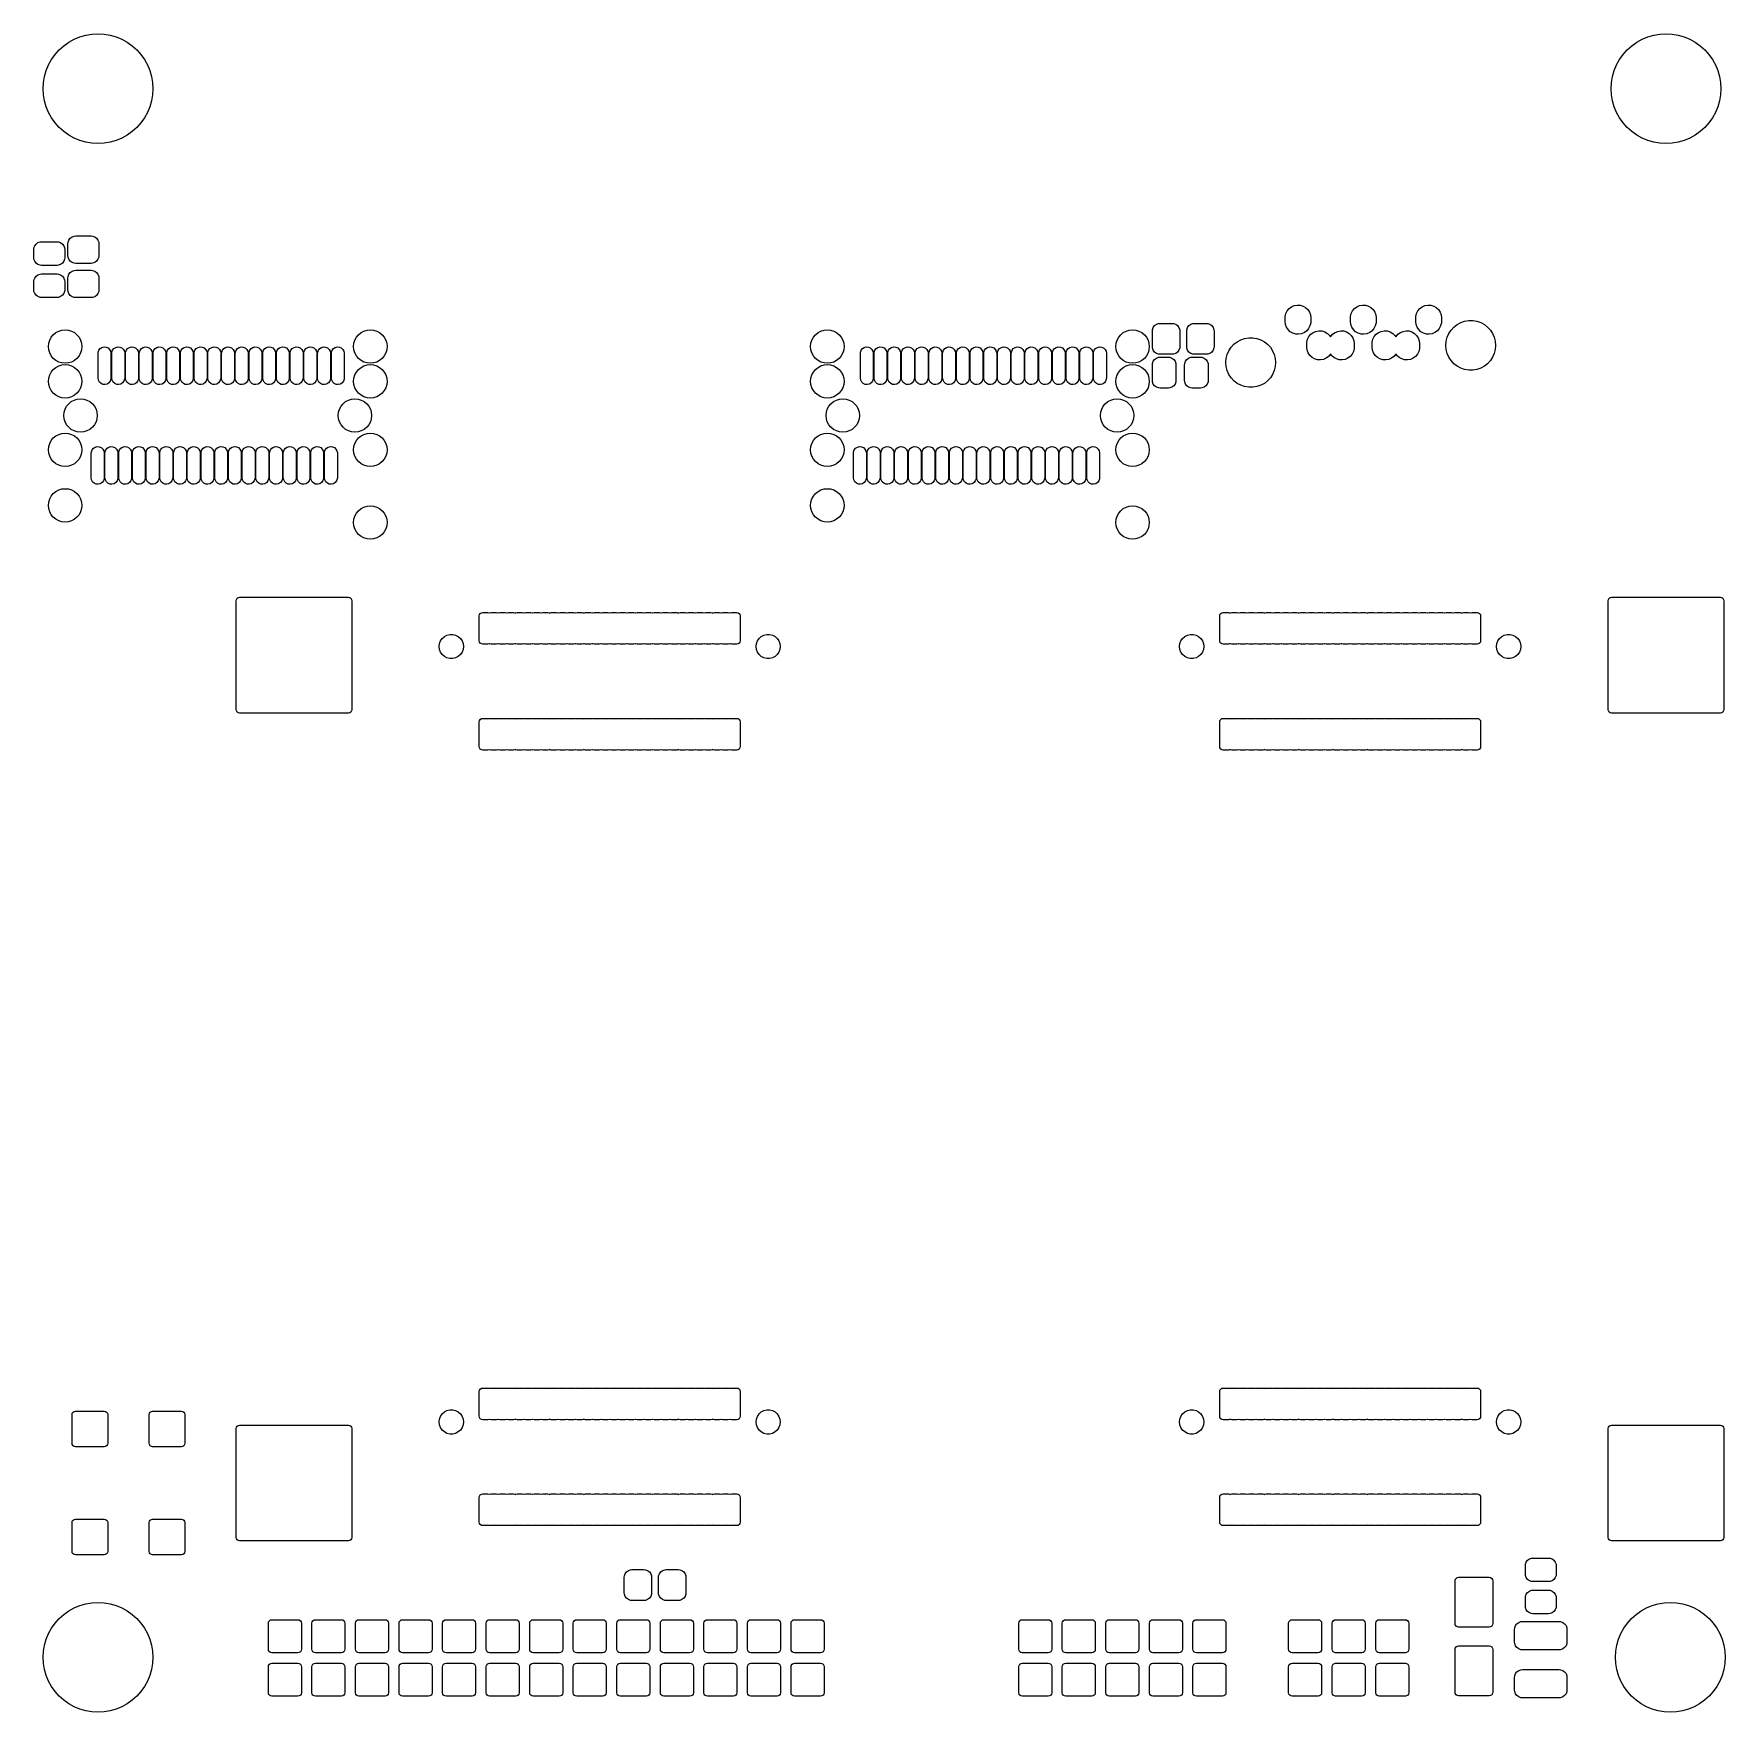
# Model space of a CAD drawing. Extents: x 0.05 to 3.94, y 0.07 to 3.93.
import ezdxf

# ---------------------------------------------------------------- set-up
doc = ezdxf.new("R2010")
doc.units = 0
doc.header["$MEASUREMENT"] = 0
doc.layers.add('BLACK', color=7, linetype='CONTINUOUS')

msp = doc.modelspace()

# ---------------------------------------------------------------- linework, layer by layer
at = {"layer": 'BLACK', "linetype": 'CONTINUOUS'}
for p, q in [((0.15839, 3.91891), (0.171966, 3.92283)), ((0.171966, 3.92283), (0.185894, 3.92519)), ((0.185894, 3.92519), (0.2, 3.92598)), ((0.2, 3.92598), (0.214106, 3.92519)), ((0.214106, 3.92519), (0.228034, 3.92283)), ((0.228034, 3.92283), (0.24161, 3.91891)), ((3.75839, 3.91891), (3.77197, 3.92283)), ((3.77197, 3.92283), (3.78589, 3.92519)), ((3.78589, 3.92519), (3.8, 3.92598)), ((3.8, 3.92598), (3.81411, 3.92519)), ((3.81411, 3.92519), (3.82803, 3.92283)), ((3.82803, 3.92283), (3.84161, 3.91891)), ((0.101502, 3.87855), (0.110916, 3.88908)), ((0.110916, 3.88908), (0.12145, 3.8985)), ((0.12145, 3.8985), (0.132972, 3.90667)), ((0.132972, 3.90667), (0.145337, 3.91351)), ((0.145337, 3.91351), (0.15839, 3.91891)), ((0.24161, 3.91891), (0.254663, 3.91351)), ((0.254663, 3.91351), (0.267028, 3.90667)), ((0.267028, 3.90667), (0.27855, 3.8985)), ((0.27855, 3.8985), (0.289084, 3.88908)), ((0.289084, 3.88908), (0.298498, 3.87855)), ((3.7015, 3.87855), (3.71092, 3.88908)), ((3.71092, 3.88908), (3.72145, 3.8985)), ((3.72145, 3.8985), (3.73297, 3.90667)), ((3.73297, 3.90667), (3.74534, 3.91351)), ((3.74534, 3.91351), (3.75839, 3.91891)), ((3.84161, 3.91891), (3.85466, 3.91351)), ((3.85466, 3.91351), (3.86703, 3.90667)), ((3.86703, 3.90667), (3.87855, 3.8985)), ((3.87855, 3.8985), (3.88908, 3.88908)), ((3.88908, 3.88908), (3.8985, 3.87855)), ((0.081086, 3.84161), (0.086492, 3.85466)), ((0.086492, 3.85466), (0.093326, 3.86703)), ((0.093326, 3.86703), (0.101502, 3.87855)), ((0.298498, 3.87855), (0.306674, 3.86703)), ((0.306674, 3.86703), (0.313508, 3.85466)), ((0.313508, 3.85466), (0.318914, 3.84161)), ((3.68109, 3.84161), (3.68649, 3.85466)), ((3.68649, 3.85466), (3.69333, 3.86703)), ((3.69333, 3.86703), (3.7015, 3.87855)), ((3.8985, 3.87855), (3.90667, 3.86703)), ((3.90667, 3.86703), (3.91351, 3.85466)), ((3.91351, 3.85466), (3.91891, 3.84161)), ((0.074016, 3.8), (0.074808, 3.81411)), ((0.074808, 3.81411), (0.077174, 3.82803)), ((0.077174, 3.82803), (0.081086, 3.84161)), ((0.318914, 3.84161), (0.322826, 3.82803)), ((0.322826, 3.82803), (0.325192, 3.81411)), ((0.325192, 3.81411), (0.325984, 3.8)), ((3.67402, 3.8), (3.67481, 3.81411)), ((3.67481, 3.81411), (3.67717, 3.82803)), ((3.67717, 3.82803), (3.68109, 3.84161)), ((3.91891, 3.84161), (3.92283, 3.82803)), ((3.92283, 3.82803), (3.92519, 3.81411)), ((3.92519, 3.81411), (3.92598, 3.8)), ((0.074808, 3.78589), (0.074016, 3.8)), ((0.077174, 3.77197), (0.074808, 3.78589)), ((0.081086, 3.75839), (0.077174, 3.77197)), ((0.322826, 3.77197), (0.318914, 3.75839)), ((0.325192, 3.78589), (0.322826, 3.77197)), ((0.325984, 3.8), (0.325192, 3.78589)), ((3.67481, 3.78589), (3.67402, 3.8)), ((3.67717, 3.77197), (3.67481, 3.78589)), ((3.68109, 3.75839), (3.67717, 3.77197)), ((3.92283, 3.77197), (3.91891, 3.75839)), ((3.92519, 3.78589), (3.92283, 3.77197)), ((3.92598, 3.8), (3.92519, 3.78589)), ((0.086492, 3.74534), (0.081086, 3.75839)), ((0.093326, 3.73297), (0.086492, 3.74534)), ((0.101502, 3.72145), (0.093326, 3.73297)), ((0.306674, 3.73297), (0.298498, 3.72145)), ((0.313508, 3.74534), (0.306674, 3.73297)), ((0.318914, 3.75839), (0.313508, 3.74534)), ((3.68649, 3.74534), (3.68109, 3.75839)), ((3.69333, 3.73297), (3.68649, 3.74534)), ((3.7015, 3.72145), (3.69333, 3.73297)), ((3.90667, 3.73297), (3.8985, 3.72145)), ((3.91351, 3.74534), (3.90667, 3.73297)), ((3.91891, 3.75839), (3.91351, 3.74534)), ((0.110916, 3.71092), (0.101502, 3.72145)), ((0.12145, 3.7015), (0.110916, 3.71092)), ((0.132972, 3.69333), (0.12145, 3.7015)), ((0.145337, 3.68649), (0.132972, 3.69333)), ((0.267028, 3.69333), (0.254663, 3.68649)), ((0.27855, 3.7015), (0.267028, 3.69333)), ((0.289084, 3.71092), (0.27855, 3.7015)), ((0.298498, 3.72145), (0.289084, 3.71092)), ((3.71092, 3.71092), (3.7015, 3.72145)), ((3.72145, 3.7015), (3.71092, 3.71092)), ((3.73297, 3.69333), (3.72145, 3.7015)), ((3.74534, 3.68649), (3.73297, 3.69333)), ((3.86703, 3.69333), (3.85466, 3.68649)), ((3.87855, 3.7015), (3.86703, 3.69333)), ((3.88908, 3.71092), (3.87855, 3.7015)), ((3.8985, 3.72145), (3.88908, 3.71092)), ((0.15839, 3.68109), (0.145337, 3.68649)), ((0.171966, 3.67717), (0.15839, 3.68109)), ((0.185894, 3.67481), (0.171966, 3.67717)), ((0.2, 3.67402), (0.185894, 3.67481)), ((0.214106, 3.67481), (0.2, 3.67402)), ((0.228034, 3.67717), (0.214106, 3.67481)), ((0.24161, 3.68109), (0.228034, 3.67717)), ((0.254663, 3.68649), (0.24161, 3.68109)), ((3.75839, 3.68109), (3.74534, 3.68649)), ((3.77197, 3.67717), (3.75839, 3.68109)), ((3.78589, 3.67481), (3.77197, 3.67717)), ((3.8, 3.67402), (3.78589, 3.67481)), ((3.81411, 3.67481), (3.8, 3.67402)), ((3.82803, 3.67717), (3.81411, 3.67481)), ((3.84161, 3.68109), (3.82803, 3.67717)), ((3.85466, 3.68649), (3.84161, 3.68109)), ((0.133155, 3.45277), (0.136291, 3.45702)), ((0.136291, 3.45702), (0.140541, 3.46015)), ((0.140541, 3.46015), (0.145525, 3.4619)), ((0.145525, 3.4619), (0.148819, 3.4622)), ((0.148819, 3.4622), (0.184252, 3.4622)), ((0.184252, 3.4622), (0.187546, 3.4619)), ((0.187546, 3.4619), (0.19253, 3.46015)), ((0.19253, 3.46015), (0.196779, 3.45702)), ((0.196779, 3.45702), (0.199915, 3.45277)), ((0.052756, 3.43125), (0.05306, 3.4345)), ((0.052756, 3.41206), (0.052756, 3.43125)), ((0.05306, 3.4345), (0.054781, 3.43941)), ((0.054781, 3.43941), (0.057873, 3.4436)), ((0.057873, 3.4436), (0.062063, 3.4467)), ((0.062063, 3.4467), (0.066978, 3.44842)), ((0.066978, 3.44842), (0.070226, 3.44872)), ((0.070226, 3.44872), (0.106152, 3.44872)), ((0.106152, 3.44872), (0.1094, 3.44842)), ((0.1094, 3.44842), (0.114315, 3.4467)), ((0.114315, 3.4467), (0.118505, 3.4436)), ((0.118505, 3.4436), (0.121597, 3.43941)), ((0.121597, 3.43941), (0.123317, 3.4345)), ((0.123317, 3.4345), (0.123622, 3.43125)), ((0.123622, 3.43125), (0.123622, 3.41206)), ((0.131102, 3.44449), (0.131411, 3.44778)), ((0.131102, 3.41693), (0.131102, 3.44449)), ((0.131411, 3.44778), (0.133155, 3.45277)), ((0.199915, 3.45277), (0.20166, 3.44778)), ((0.20166, 3.44778), (0.201969, 3.44449)), ((0.201969, 3.44449), (0.201969, 3.41693)), ((0.05306, 3.40881), (0.052756, 3.41206)), ((0.054781, 3.40389), (0.05306, 3.40881)), ((0.057873, 3.3997), (0.054781, 3.40389)), ((0.062063, 3.39661), (0.057873, 3.3997)), ((0.066978, 3.39489), (0.062063, 3.39661)), ((0.070226, 3.39459), (0.066978, 3.39489)), ((0.106152, 3.39459), (0.070226, 3.39459)), ((0.1094, 3.39489), (0.106152, 3.39459)), ((0.114315, 3.39661), (0.1094, 3.39489)), ((0.118505, 3.3997), (0.114315, 3.39661)), ((0.121597, 3.40389), (0.118505, 3.3997)), ((0.123317, 3.40881), (0.121597, 3.40389)), ((0.123622, 3.41206), (0.123317, 3.40881)), ((0.131411, 3.41364), (0.131102, 3.41693)), ((0.133155, 3.40865), (0.131411, 3.41364)), ((0.136291, 3.4044), (0.133155, 3.40865)), ((0.140541, 3.40127), (0.136291, 3.4044)), ((0.136291, 3.37828), (0.140541, 3.38141)), ((0.145525, 3.39952), (0.140541, 3.40127)), ((0.140541, 3.38141), (0.145525, 3.38316)), ((0.148819, 3.39921), (0.145525, 3.39952)), ((0.145525, 3.38316), (0.148819, 3.38346)), ((0.184252, 3.39921), (0.148819, 3.39921)), ((0.148819, 3.38346), (0.184252, 3.38346)), ((0.187546, 3.39952), (0.184252, 3.39921)), ((0.184252, 3.38346), (0.187546, 3.38316)), ((0.19253, 3.40127), (0.187546, 3.39952)), ((0.187546, 3.38316), (0.19253, 3.38141)), ((0.196779, 3.4044), (0.19253, 3.40127)), ((0.19253, 3.38141), (0.196779, 3.37828)), ((0.199915, 3.40865), (0.196779, 3.4044)), ((0.20166, 3.41364), (0.199915, 3.40865)), ((0.201969, 3.41693), (0.20166, 3.41364)), ((0.052756, 3.35743), (0.05306, 3.36068)), ((0.052756, 3.33824), (0.052756, 3.35743)), ((0.05306, 3.36068), (0.054781, 3.36559)), ((0.054781, 3.36559), (0.057873, 3.36978)), ((0.057873, 3.36978), (0.062063, 3.37288)), ((0.062063, 3.37288), (0.066978, 3.3746)), ((0.066978, 3.3746), (0.070226, 3.3749)), ((0.070226, 3.3749), (0.106152, 3.3749)), ((0.106152, 3.3749), (0.1094, 3.3746)), ((0.1094, 3.3746), (0.114315, 3.37288)), ((0.114315, 3.37288), (0.118505, 3.36978)), ((0.118505, 3.36978), (0.121597, 3.36559)), ((0.121597, 3.36559), (0.123317, 3.36068)), ((0.123317, 3.36068), (0.123622, 3.35743)), ((0.123622, 3.35743), (0.123622, 3.33824)), ((0.131102, 3.36575), (0.131411, 3.36904)), ((0.131102, 3.33819), (0.131102, 3.36575)), ((0.131411, 3.36904), (0.133155, 3.37403)), ((0.133155, 3.37403), (0.136291, 3.37828)), ((0.196779, 3.37828), (0.199915, 3.37403)), ((0.199915, 3.37403), (0.20166, 3.36904)), ((0.20166, 3.36904), (0.201969, 3.36575)), ((0.201969, 3.36575), (0.201969, 3.33819)), ((0.05306, 3.33499), (0.052756, 3.33824)), ((0.054781, 3.33007), (0.05306, 3.33499)), ((0.057873, 3.32588), (0.054781, 3.33007)), ((0.062063, 3.32279), (0.057873, 3.32588)), ((0.066978, 3.32107), (0.062063, 3.32279)), ((0.070226, 3.32077), (0.066978, 3.32107)), ((0.106152, 3.32077), (0.070226, 3.32077)), ((0.1094, 3.32107), (0.106152, 3.32077)), ((0.114315, 3.32279), (0.1094, 3.32107)), ((0.118505, 3.32588), (0.114315, 3.32279)), ((0.121597, 3.33007), (0.118505, 3.32588)), ((0.123317, 3.33499), (0.121597, 3.33007)), ((0.123622, 3.33824), (0.123317, 3.33499)), ((0.131411, 3.3349), (0.131102, 3.33819)), ((0.133155, 3.32991), (0.131411, 3.3349)), ((0.136291, 3.32566), (0.133155, 3.32991)), ((0.140541, 3.32253), (0.136291, 3.32566)), ((0.145525, 3.32078), (0.140541, 3.32253)), ((0.148819, 3.32047), (0.145525, 3.32078)), ((0.184252, 3.32047), (0.148819, 3.32047)), ((0.187546, 3.32078), (0.184252, 3.32047)), ((0.19253, 3.32253), (0.187546, 3.32078)), ((0.196779, 3.32566), (0.19253, 3.32253)), ((0.199915, 3.32991), (0.196779, 3.32566)), ((0.20166, 3.3349), (0.199915, 3.32991)), ((0.201969, 3.33819), (0.20166, 3.3349)), ((2.94024, 3.29951), (2.94653, 3.30222)), ((2.94653, 3.30222), (2.95328, 3.30341)), ((2.95328, 3.30341), (2.96013, 3.30302)), ((2.96013, 3.30302), (2.9667, 3.30105)), ((2.9667, 3.30105), (2.97263, 3.29762)), ((3.09024, 3.29951), (3.09653, 3.30222)), ((3.09653, 3.30222), (3.10328, 3.30341)), ((3.10328, 3.30341), (3.11013, 3.30302)), ((3.11013, 3.30302), (3.1167, 3.30105)), ((3.1167, 3.30105), (3.12263, 3.29762)), ((3.24024, 3.29951), (3.24653, 3.30222)), ((3.24653, 3.30222), (3.25328, 3.30341)), ((3.25328, 3.30341), (3.26013, 3.30302)), ((3.26013, 3.30302), (3.2667, 3.30105)), ((3.2667, 3.30105), (3.27263, 3.29762)), ((2.92547, 3.27394), (2.92567, 3.27736)), ((2.92547, 3.26606), (2.92547, 3.27394)), ((2.92627, 3.25925), (2.92547, 3.26606)), ((2.92567, 3.27736), (2.92725, 3.28404)), ((2.92725, 3.28404), (2.93033, 3.29016)), ((2.93033, 3.29016), (2.93474, 3.29541)), ((2.93474, 3.29541), (2.94024, 3.29951)), ((2.97263, 3.29762), (2.97762, 3.29292)), ((2.97762, 3.29292), (2.98139, 3.28719)), ((2.98139, 3.28719), (2.98373, 3.28075)), ((2.98433, 3.26264), (2.98275, 3.25596)), ((2.98373, 3.28075), (2.98453, 3.27394)), ((2.98453, 3.26606), (2.98433, 3.26264)), ((2.98453, 3.27394), (2.98453, 3.26606)), ((3.07547, 3.27394), (3.07567, 3.27736)), ((3.07547, 3.26606), (3.07547, 3.27394)), ((3.07627, 3.25925), (3.07547, 3.26606)), ((3.07567, 3.27736), (3.07725, 3.28404)), ((3.07725, 3.28404), (3.08033, 3.29016)), ((3.08033, 3.29016), (3.08474, 3.29541)), ((3.08474, 3.29541), (3.09024, 3.29951)), ((3.12263, 3.29762), (3.12762, 3.29292)), ((3.12762, 3.29292), (3.13139, 3.28719)), ((3.13139, 3.28719), (3.13373, 3.28075)), ((3.13433, 3.26264), (3.13275, 3.25596)), ((3.13373, 3.28075), (3.13453, 3.27394)), ((3.13453, 3.26606), (3.13433, 3.26264)), ((3.13453, 3.27394), (3.13453, 3.26606)), ((3.22547, 3.27394), (3.22567, 3.27736)), ((3.22547, 3.26606), (3.22547, 3.27394)), ((3.22627, 3.25925), (3.22547, 3.26606)), ((3.22567, 3.27736), (3.22725, 3.28404)), ((3.22725, 3.28404), (3.23033, 3.29016)), ((3.23033, 3.29016), (3.23474, 3.29541)), ((3.23474, 3.29541), (3.24024, 3.29951)), ((3.27263, 3.29762), (3.27762, 3.29292)), ((3.27762, 3.29292), (3.28139, 3.28719)), ((3.28139, 3.28719), (3.28373, 3.28075)), ((3.28433, 3.26264), (3.28275, 3.25596)), ((3.28373, 3.28075), (3.28453, 3.27394)), ((3.28453, 3.26606), (3.28433, 3.26264)), ((3.28453, 3.27394), (3.28453, 3.26606)), ((3.32063, 3.25874), (3.32892, 3.26322)), ((3.32892, 3.26322), (3.33784, 3.26628)), ((3.33784, 3.26628), (3.34714, 3.26784)), ((3.34714, 3.26784), (3.35656, 3.26784)), ((3.35656, 3.26784), (3.36586, 3.26628)), ((3.36586, 3.26628), (3.37478, 3.26322)), ((3.37478, 3.26322), (3.38307, 3.25874)), ((0.089142, 3.22296), (0.09269, 3.22959)), ((0.09269, 3.22959), (0.097463, 3.23541)), ((0.097463, 3.23541), (0.10328, 3.24018)), ((0.10328, 3.24018), (0.109917, 3.24373)), ((0.109917, 3.24373), (0.117118, 3.24592)), ((0.117118, 3.24592), (0.124606, 3.24665)), ((0.124606, 3.24665), (0.132095, 3.24592)), ((0.132095, 3.24592), (0.139296, 3.24373)), ((0.139296, 3.24373), (0.145932, 3.24018)), ((0.145932, 3.24018), (0.151749, 3.23541)), ((0.151749, 3.23541), (0.156523, 3.22959)), ((0.156523, 3.22959), (0.16007, 3.22296)), ((0.78993, 3.22296), (0.793477, 3.22959)), ((0.793477, 3.22959), (0.798251, 3.23541)), ((0.798251, 3.23541), (0.804068, 3.24018)), ((0.804068, 3.24018), (0.810704, 3.24373)), ((0.810704, 3.24373), (0.817905, 3.24592)), ((0.817905, 3.24592), (0.825394, 3.24665)), ((0.825394, 3.24665), (0.832882, 3.24592)), ((0.832882, 3.24592), (0.840083, 3.24373)), ((0.840083, 3.24373), (0.84672, 3.24018)), ((0.84672, 3.24018), (0.852537, 3.23541)), ((0.852537, 3.23541), (0.85731, 3.22959)), ((0.85731, 3.22959), (0.860858, 3.22296)), ((1.83914, 3.22296), (1.84269, 3.22959)), ((1.84269, 3.22959), (1.84746, 3.23541)), ((1.84746, 3.23541), (1.85328, 3.24018)), ((1.85328, 3.24018), (1.85992, 3.24373)), ((1.85992, 3.24373), (1.86712, 3.24592)), ((1.86712, 3.24592), (1.87461, 3.24665)), ((1.87461, 3.24665), (1.88209, 3.24592)), ((1.88209, 3.24592), (1.8893, 3.24373)), ((1.8893, 3.24373), (1.89593, 3.24018)), ((1.89593, 3.24018), (1.90175, 3.23541)), ((1.90175, 3.23541), (1.90652, 3.22959)), ((1.90652, 3.22959), (1.91007, 3.22296)), ((2.53993, 3.22296), (2.54348, 3.22959)), ((2.54348, 3.22959), (2.54825, 3.23541)), ((2.54825, 3.23541), (2.55407, 3.24018)), ((2.55407, 3.24018), (2.5607, 3.24373)), ((2.5607, 3.24373), (2.56791, 3.24592)), ((2.56791, 3.24592), (2.57539, 3.24665)), ((2.57539, 3.24665), (2.58288, 3.24592)), ((2.58288, 3.24592), (2.59008, 3.24373)), ((2.59008, 3.24373), (2.59672, 3.24018)), ((2.59672, 3.24018), (2.60254, 3.23541)), ((2.60254, 3.23541), (2.60731, 3.22959)), ((2.60731, 3.22959), (2.61086, 3.22296)), ((2.62087, 3.2437), (2.62118, 3.24699)), ((2.62087, 3.20827), (2.62087, 3.2437)), ((2.62118, 3.24699), (2.62292, 3.25198)), ((2.62292, 3.25198), (2.62606, 3.25623)), ((2.62606, 3.25623), (2.6303, 3.25936)), ((2.6303, 3.25936), (2.63529, 3.26111)), ((2.63529, 3.26111), (2.63858, 3.26142)), ((2.63858, 3.26142), (2.66614, 3.26142)), ((2.66614, 3.26142), (2.66944, 3.26111)), ((2.66944, 3.26111), (2.67442, 3.25936)), ((2.67442, 3.25936), (2.67867, 3.25623)), ((2.67867, 3.25623), (2.68181, 3.25198)), ((2.68181, 3.25198), (2.68355, 3.24699)), ((2.68355, 3.24699), (2.68386, 3.2437)), ((2.68386, 3.2437), (2.68386, 3.20827)), ((2.69961, 3.2437), (2.69992, 3.24699)), ((2.69961, 3.20827), (2.69961, 3.2437)), ((2.69992, 3.24699), (2.70166, 3.25198)), ((2.70166, 3.25198), (2.7048, 3.25623)), ((2.7048, 3.25623), (2.70904, 3.25936)), ((2.70904, 3.25936), (2.71403, 3.26111)), ((2.71403, 3.26111), (2.71732, 3.26142)), ((2.71732, 3.26142), (2.74488, 3.26142)), ((2.74488, 3.26142), (2.74818, 3.26111)), ((2.74818, 3.26111), (2.75316, 3.25936)), ((2.75316, 3.25936), (2.75741, 3.25623)), ((2.75741, 3.25623), (2.76055, 3.25198)), ((2.76055, 3.25198), (2.76229, 3.24699)), ((2.76229, 3.24699), (2.7626, 3.2437)), ((2.7626, 3.2437), (2.7626, 3.20827)), ((2.81551, 3.21937), (2.8238, 3.22385)), ((2.8238, 3.22385), (2.83272, 3.22691)), ((2.83272, 3.22691), (2.84202, 3.22847)), ((2.84202, 3.22847), (2.85145, 3.22847)), ((2.85145, 3.22847), (2.86075, 3.22691)), ((2.86075, 3.22691), (2.86966, 3.22385)), ((2.86966, 3.22385), (2.87796, 3.21937)), ((2.92861, 3.25281), (2.92627, 3.25925)), ((2.93238, 3.24708), (2.92861, 3.25281)), ((2.93737, 3.24238), (2.93238, 3.24708)), ((2.9433, 3.23895), (2.93737, 3.24238)), ((2.94987, 3.23698), (2.9433, 3.23895)), ((2.95672, 3.23659), (2.94987, 3.23698)), ((2.96347, 3.23778), (2.95672, 3.23659)), ((2.96976, 3.24049), (2.96347, 3.23778)), ((2.97526, 3.24459), (2.96976, 3.24049)), ((2.97967, 3.24984), (2.97526, 3.24459)), ((2.97567, 3.21831), (2.97725, 3.22498)), ((2.97725, 3.22498), (2.98033, 3.23111)), ((2.98275, 3.25596), (2.97967, 3.24984)), ((2.98033, 3.23111), (2.98474, 3.23636)), ((2.98474, 3.23636), (2.99024, 3.24045)), ((2.99024, 3.24045), (2.99653, 3.24317)), ((2.99653, 3.24317), (3.00328, 3.24436)), ((3.00328, 3.24436), (3.01013, 3.24396)), ((3.01013, 3.24396), (3.0167, 3.24199)), ((3.0167, 3.24199), (3.02263, 3.23857)), ((3.02263, 3.23857), (3.02762, 3.23386)), ((3.02762, 3.23386), (3.02994, 3.23033)), ((3.02994, 3.23033), (3.03033, 3.23111)), ((3.03033, 3.23111), (3.03474, 3.23636)), ((3.03474, 3.23636), (3.04024, 3.24045)), ((3.04024, 3.24045), (3.04653, 3.24317)), ((3.04653, 3.24317), (3.05328, 3.24436)), ((3.05328, 3.24436), (3.06013, 3.24396)), ((3.06013, 3.24396), (3.0667, 3.24199)), ((3.0667, 3.24199), (3.07263, 3.23857)), ((3.07263, 3.23857), (3.07762, 3.23386)), ((3.07861, 3.25281), (3.07627, 3.25925)), ((3.07762, 3.23386), (3.08139, 3.22813)), ((3.08238, 3.24708), (3.07861, 3.25281)), ((3.08139, 3.22813), (3.08373, 3.22169)), ((3.08737, 3.24238), (3.08238, 3.24708)), ((3.0933, 3.23895), (3.08737, 3.24238)), ((3.09987, 3.23698), (3.0933, 3.23895)), ((3.10672, 3.23659), (3.09987, 3.23698)), ((3.11347, 3.23778), (3.10672, 3.23659)), ((3.11976, 3.24049), (3.11347, 3.23778)), ((3.12526, 3.24459), (3.11976, 3.24049)), ((3.12967, 3.24984), (3.12526, 3.24459)), ((3.12567, 3.21831), (3.12725, 3.22498)), ((3.12725, 3.22498), (3.13033, 3.23111)), ((3.13275, 3.25596), (3.12967, 3.24984)), ((3.13033, 3.23111), (3.13474, 3.23636)), ((3.13474, 3.23636), (3.14024, 3.24045)), ((3.14024, 3.24045), (3.14653, 3.24317)), ((3.14653, 3.24317), (3.15328, 3.24436)), ((3.15328, 3.24436), (3.16013, 3.24396)), ((3.16013, 3.24396), (3.1667, 3.24199)), ((3.1667, 3.24199), (3.17263, 3.23857)), ((3.17263, 3.23857), (3.17762, 3.23386)), ((3.17762, 3.23386), (3.17994, 3.23033)), ((3.17994, 3.23033), (3.18033, 3.23111)), ((3.18033, 3.23111), (3.18474, 3.23636)), ((3.18474, 3.23636), (3.19024, 3.24045)), ((3.19024, 3.24045), (3.19653, 3.24317)), ((3.19653, 3.24317), (3.20328, 3.24436)), ((3.20328, 3.24436), (3.21013, 3.24396)), ((3.21013, 3.24396), (3.2167, 3.24199)), ((3.2167, 3.24199), (3.22263, 3.23857)), ((3.22263, 3.23857), (3.22762, 3.23386)), ((3.22861, 3.25281), (3.22627, 3.25925)), ((3.22762, 3.23386), (3.23139, 3.22813)), ((3.23238, 3.24708), (3.22861, 3.25281)), ((3.23139, 3.22813), (3.23373, 3.22169)), ((3.23737, 3.24238), (3.23238, 3.24708)), ((3.2433, 3.23895), (3.23737, 3.24238)), ((3.24987, 3.23698), (3.2433, 3.23895)), ((3.25672, 3.23659), (3.24987, 3.23698)), ((3.26347, 3.23778), (3.25672, 3.23659)), ((3.26976, 3.24049), (3.26347, 3.23778)), ((3.27526, 3.24459), (3.26976, 3.24049)), ((3.27967, 3.24984), (3.27526, 3.24459)), ((3.28275, 3.25596), (3.27967, 3.24984)), ((3.29554, 3.22034), (3.29786, 3.22948)), ((3.29786, 3.22948), (3.30164, 3.23812)), ((3.30164, 3.23812), (3.3068, 3.24601)), ((3.3068, 3.24601), (3.31319, 3.25294)), ((3.31319, 3.25294), (3.32063, 3.25874)), ((3.38307, 3.25874), (3.39051, 3.25294)), ((3.39051, 3.25294), (3.3969, 3.24601)), ((3.3969, 3.24601), (3.40206, 3.23812)), ((3.40206, 3.23812), (3.40584, 3.22948)), ((3.40584, 3.22948), (3.40816, 3.22034)), ((0.086221, 3.20827), (0.086958, 3.21576)), ((0.086958, 3.20078), (0.086221, 3.20827)), ((0.086958, 3.21576), (0.089142, 3.22296)), ((0.089142, 3.19358), (0.086958, 3.20078)), ((0.09269, 3.18694), (0.089142, 3.19358)), ((0.097463, 3.18112), (0.09269, 3.18694)), ((0.156523, 3.18694), (0.151749, 3.18112)), ((0.16007, 3.19358), (0.156523, 3.18694)), ((0.16007, 3.22296), (0.162255, 3.21576)), ((0.162255, 3.20078), (0.16007, 3.19358)), ((0.162255, 3.21576), (0.162992, 3.20827)), ((0.162992, 3.20827), (0.162255, 3.20078)), ((0.200394, 3.19272), (0.200595, 3.19515)), ((0.200394, 3.13563), (0.200394, 3.19272)), ((0.200595, 3.19515), (0.202173, 3.19974)), ((0.202173, 3.19974), (0.205158, 3.20358)), ((0.205158, 3.20358), (0.209227, 3.20624)), ((0.209227, 3.20624), (0.213938, 3.20743)), ((0.213938, 3.20743), (0.218782, 3.20703)), ((0.218782, 3.20703), (0.223233, 3.20508)), ((0.223233, 3.20508), (0.226808, 3.20178)), ((0.226808, 3.20178), (0.229121, 3.19751)), ((0.229121, 3.19751), (0.229921, 3.19272)), ((0.229921, 3.19272), (0.229921, 3.13563)), ((0.23189, 3.19272), (0.232091, 3.19515)), ((0.23189, 3.13563), (0.23189, 3.19272)), ((0.232091, 3.19515), (0.233669, 3.19974)), ((0.233669, 3.19974), (0.236654, 3.20358)), ((0.236654, 3.20358), (0.240723, 3.20624)), ((0.240723, 3.20624), (0.245434, 3.20743)), ((0.245434, 3.20743), (0.250278, 3.20703)), ((0.250278, 3.20703), (0.254729, 3.20508)), ((0.254729, 3.20508), (0.258304, 3.20178)), ((0.258304, 3.20178), (0.260617, 3.19751)), ((0.260617, 3.19751), (0.261417, 3.19272)), ((0.261417, 3.19272), (0.261417, 3.13563)), ((0.263386, 3.19272), (0.263587, 3.19515)), ((0.263386, 3.13563), (0.263386, 3.19272)), ((0.263587, 3.19515), (0.265165, 3.19974)), ((0.265165, 3.19974), (0.26815, 3.20358)), ((0.26815, 3.20358), (0.272219, 3.20624)), ((0.272219, 3.20624), (0.27693, 3.20743)), ((0.27693, 3.20743), (0.281774, 3.20703)), ((0.281774, 3.20703), (0.286225, 3.20508)), ((0.286225, 3.20508), (0.2898, 3.20178)), ((0.2898, 3.20178), (0.292113, 3.19751)), ((0.292113, 3.19751), (0.292913, 3.19272)), ((0.292913, 3.19272), (0.292913, 3.13563)), ((0.294882, 3.19272), (0.295083, 3.19515)), ((0.294882, 3.13563), (0.294882, 3.19272)), ((0.295083, 3.19515), (0.296661, 3.19974)), ((0.296661, 3.19974), (0.299646, 3.20358)), ((0.299646, 3.20358), (0.303715, 3.20624)), ((0.303715, 3.20624), (0.308426, 3.20743)), ((0.308426, 3.20743), (0.31327, 3.20703)), ((0.31327, 3.20703), (0.317721, 3.20508)), ((0.317721, 3.20508), (0.321296, 3.20178)), ((0.321296, 3.20178), (0.323609, 3.19751)), ((0.323609, 3.19751), (0.324409, 3.19272)), ((0.324409, 3.19272), (0.324409, 3.13563)), ((0.326378, 3.19272), (0.326579, 3.19515)), ((0.326378, 3.13563), (0.326378, 3.19272)), ((0.326579, 3.19515), (0.328157, 3.19974)), ((0.328157, 3.19974), (0.331142, 3.20358)), ((0.331142, 3.20358), (0.335211, 3.20624)), ((0.335211, 3.20624), (0.339923, 3.20743)), ((0.339923, 3.20743), (0.344766, 3.20703)), ((0.344766, 3.20703), (0.349217, 3.20508)), ((0.349217, 3.20508), (0.352792, 3.20178)), ((0.352792, 3.20178), (0.355106, 3.19751)), ((0.355106, 3.19751), (0.355906, 3.19272)), ((0.355906, 3.19272), (0.355906, 3.13563)), ((0.357874, 3.19272), (0.358075, 3.19515)), ((0.357874, 3.13563), (0.357874, 3.19272)), ((0.358075, 3.19515), (0.359653, 3.19974)), ((0.359653, 3.19974), (0.362639, 3.20358)), ((0.362639, 3.20358), (0.366707, 3.20624)), ((0.366707, 3.20624), (0.371419, 3.20743)), ((0.371419, 3.20743), (0.376262, 3.20703)), ((0.376262, 3.20703), (0.380713, 3.20508)), ((0.380713, 3.20508), (0.384289, 3.20178)), ((0.384289, 3.20178), (0.386602, 3.19751)), ((0.386602, 3.19751), (0.387402, 3.19272)), ((0.387402, 3.19272), (0.387402, 3.13563)), ((0.38937, 3.19272), (0.389571, 3.19515)), ((0.38937, 3.13563), (0.38937, 3.19272)), ((0.389571, 3.19515), (0.391149, 3.19974)), ((0.391149, 3.19974), (0.394135, 3.20358)), ((0.394135, 3.20358), (0.398203, 3.20624)), ((0.398203, 3.20624), (0.402915, 3.20743)), ((0.402915, 3.20743), (0.407758, 3.20703)), ((0.407758, 3.20703), (0.412209, 3.20508)), ((0.412209, 3.20508), (0.415785, 3.20178)), ((0.415785, 3.20178), (0.418098, 3.19751)), ((0.418098, 3.19751), (0.418898, 3.19272)), ((0.418898, 3.19272), (0.418898, 3.13563)), ((0.420866, 3.19272), (0.421068, 3.19515)), ((0.420866, 3.13563), (0.420866, 3.19272)), ((0.421068, 3.19515), (0.422646, 3.19974)), ((0.422646, 3.19974), (0.425631, 3.20358)), ((0.425631, 3.20358), (0.429699, 3.20624)), ((0.429699, 3.20624), (0.434411, 3.20743)), ((0.434411, 3.20743), (0.439254, 3.20703)), ((0.439254, 3.20703), (0.443705, 3.20508)), ((0.443705, 3.20508), (0.447281, 3.20178)), ((0.447281, 3.20178), (0.449594, 3.19751)), ((0.449594, 3.19751), (0.450394, 3.19272)), ((0.450394, 3.19272), (0.450394, 3.13563)), ((0.452362, 3.19272), (0.452564, 3.19515)), ((0.452362, 3.13563), (0.452362, 3.19272)), ((0.452564, 3.19515), (0.454142, 3.19974)), ((0.454142, 3.19974), (0.457127, 3.20358)), ((0.457127, 3.20358), (0.461195, 3.20624)), ((0.461195, 3.20624), (0.465907, 3.20743)), ((0.465907, 3.20743), (0.47075, 3.20703)), ((0.47075, 3.20703), (0.475201, 3.20508)), ((0.475201, 3.20508), (0.478777, 3.20178)), ((0.478777, 3.20178), (0.48109, 3.19751)), ((0.48109, 3.19751), (0.48189, 3.19272)), ((0.48189, 3.19272), (0.48189, 3.13563)), ((0.483858, 3.19272), (0.48406, 3.19515)), ((0.483858, 3.13563), (0.483858, 3.19272)), ((0.48406, 3.19515), (0.485638, 3.19974)), ((0.485638, 3.19974), (0.488623, 3.20358)), ((0.488623, 3.20358), (0.492691, 3.20624)), ((0.492691, 3.20624), (0.497403, 3.20743)), ((0.497403, 3.20743), (0.502246, 3.20703)), ((0.502246, 3.20703), (0.506697, 3.20508)), ((0.506697, 3.20508), (0.510273, 3.20178)), ((0.510273, 3.20178), (0.512586, 3.19751)), ((0.512586, 3.19751), (0.513386, 3.19272)), ((0.513386, 3.19272), (0.513386, 3.13563)), ((0.515354, 3.19272), (0.515556, 3.19515)), ((0.515354, 3.13563), (0.515354, 3.19272)), ((0.515556, 3.19515), (0.517134, 3.19974)), ((0.517134, 3.19974), (0.520119, 3.20358)), ((0.520119, 3.20358), (0.524188, 3.20624)), ((0.524188, 3.20624), (0.528899, 3.20743)), ((0.528899, 3.20743), (0.533742, 3.20703)), ((0.533742, 3.20703), (0.538193, 3.20508)), ((0.538193, 3.20508), (0.541769, 3.20178)), ((0.541769, 3.20178), (0.544082, 3.19751)), ((0.544082, 3.19751), (0.544882, 3.19272)), ((0.544882, 3.19272), (0.544882, 3.13563)), ((0.54685, 3.19272), (0.547052, 3.19515)), ((0.54685, 3.13563), (0.54685, 3.19272)), ((0.547052, 3.19515), (0.54863, 3.19974)), ((0.54863, 3.19974), (0.551615, 3.20358)), ((0.551615, 3.20358), (0.555684, 3.20624)), ((0.555684, 3.20624), (0.560395, 3.20743)), ((0.560395, 3.20743), (0.565238, 3.20703)), ((0.565238, 3.20703), (0.569689, 3.20508)), ((0.569689, 3.20508), (0.573265, 3.20178)), ((0.573265, 3.20178), (0.575578, 3.19751)), ((0.575578, 3.19751), (0.576378, 3.19272)), ((0.576378, 3.19272), (0.576378, 3.13563)), ((0.578346, 3.19272), (0.578548, 3.19515)), ((0.578346, 3.13563), (0.578346, 3.19272)), ((0.578548, 3.19515), (0.580126, 3.19974)), ((0.580126, 3.19974), (0.583111, 3.20358)), ((0.583111, 3.20358), (0.58718, 3.20624)), ((0.58718, 3.20624), (0.591891, 3.20743)), ((0.591891, 3.20743), (0.596735, 3.20703)), ((0.596735, 3.20703), (0.601185, 3.20508)), ((0.601185, 3.20508), (0.604761, 3.20178)), ((0.604761, 3.20178), (0.607074, 3.19751)), ((0.607074, 3.19751), (0.607874, 3.19272)), ((0.607874, 3.19272), (0.607874, 3.13563)), ((0.609843, 3.19272), (0.610044, 3.19515)), ((0.609843, 3.13563), (0.609843, 3.19272)), ((0.610044, 3.19515), (0.611622, 3.19974)), ((0.611622, 3.19974), (0.614607, 3.20358)), ((0.614607, 3.20358), (0.618676, 3.20624)), ((0.618676, 3.20624), (0.623387, 3.20743)), ((0.623387, 3.20743), (0.628231, 3.20703)), ((0.628231, 3.20703), (0.632681, 3.20508)), ((0.632681, 3.20508), (0.636257, 3.20178)), ((0.636257, 3.20178), (0.63857, 3.19751)), ((0.63857, 3.19751), (0.63937, 3.19272)), ((0.63937, 3.19272), (0.63937, 3.13563)), ((0.641339, 3.19272), (0.64154, 3.19515)), ((0.641339, 3.13563), (0.641339, 3.19272)), ((0.64154, 3.19515), (0.643118, 3.19974)), ((0.643118, 3.19974), (0.646103, 3.20358)), ((0.646103, 3.20358), (0.650172, 3.20624)), ((0.650172, 3.20624), (0.654883, 3.20743)), ((0.654883, 3.20743), (0.659727, 3.20703)), ((0.659727, 3.20703), (0.664177, 3.20508)), ((0.664177, 3.20508), (0.667753, 3.20178)), ((0.667753, 3.20178), (0.670066, 3.19751)), ((0.670066, 3.19751), (0.670866, 3.19272)), ((0.670866, 3.19272), (0.670866, 3.13563)), ((0.672835, 3.19272), (0.673036, 3.19515)), ((0.672835, 3.13563), (0.672835, 3.19272)), ((0.673036, 3.19515), (0.674614, 3.19974)), ((0.674614, 3.19974), (0.677599, 3.20358)), ((0.677599, 3.20358), (0.681668, 3.20624)), ((0.681668, 3.20624), (0.686379, 3.20743)), ((0.686379, 3.20743), (0.691223, 3.20703)), ((0.691223, 3.20703), (0.695673, 3.20508)), ((0.695673, 3.20508), (0.699249, 3.20178)), ((0.699249, 3.20178), (0.701562, 3.19751)), ((0.701562, 3.19751), (0.702362, 3.19272)), ((0.702362, 3.19272), (0.702362, 3.13563)), ((0.704331, 3.19272), (0.704532, 3.19515)), ((0.704331, 3.13563), (0.704331, 3.19272)), ((0.704532, 3.19515), (0.70611, 3.19974)), ((0.70611, 3.19974), (0.709095, 3.20358)), ((0.709095, 3.20358), (0.713164, 3.20624)), ((0.713164, 3.20624), (0.717875, 3.20743)), ((0.717875, 3.20743), (0.722719, 3.20703)), ((0.722719, 3.20703), (0.72717, 3.20508)), ((0.72717, 3.20508), (0.730745, 3.20178)), ((0.730745, 3.20178), (0.733058, 3.19751)), ((0.733058, 3.19751), (0.733858, 3.19272)), ((0.733858, 3.19272), (0.733858, 3.13563)), ((0.735827, 3.19272), (0.736028, 3.19515)), ((0.735827, 3.13563), (0.735827, 3.19272)), ((0.736028, 3.19515), (0.737606, 3.19974)), ((0.737606, 3.19974), (0.740591, 3.20358)), ((0.740591, 3.20358), (0.74466, 3.20624)), ((0.74466, 3.20624), (0.749371, 3.20743)), ((0.749371, 3.20743), (0.754215, 3.20703)), ((0.754215, 3.20703), (0.758666, 3.20508)), ((0.758666, 3.20508), (0.762241, 3.20178)), ((0.762241, 3.20178), (0.764554, 3.19751)), ((0.764554, 3.19751), (0.765354, 3.19272)), ((0.765354, 3.19272), (0.765354, 3.13563)), ((0.787008, 3.20827), (0.787745, 3.21576)), ((0.787745, 3.20078), (0.787008, 3.20827)), ((0.787745, 3.21576), (0.78993, 3.22296)), ((0.78993, 3.19358), (0.787745, 3.20078)), ((0.793477, 3.18694), (0.78993, 3.19358)), ((0.798251, 3.18112), (0.793477, 3.18694)), ((0.85731, 3.18694), (0.852537, 3.18112)), ((0.860858, 3.19358), (0.85731, 3.18694)), ((0.860858, 3.22296), (0.863042, 3.21576)), ((0.863042, 3.20078), (0.860858, 3.19358)), ((0.863042, 3.21576), (0.86378, 3.20827)), ((0.86378, 3.20827), (0.863042, 3.20078)), ((1.83622, 3.20827), (1.83696, 3.21576)), ((1.83696, 3.20078), (1.83622, 3.20827)), ((1.83696, 3.21576), (1.83914, 3.22296)), ((1.83914, 3.19358), (1.83696, 3.20078)), ((1.84269, 3.18694), (1.83914, 3.19358)), ((1.84746, 3.18112), (1.84269, 3.18694)), ((1.90652, 3.18694), (1.90175, 3.18112)), ((1.91007, 3.19358), (1.90652, 3.18694)), ((1.91007, 3.22296), (1.91225, 3.21576)), ((1.91225, 3.20078), (1.91007, 3.19358)), ((1.91225, 3.21576), (1.91299, 3.20827)), ((1.91299, 3.20827), (1.91225, 3.20078)), ((1.95039, 3.19272), (1.9506, 3.19515)), ((1.95039, 3.13563), (1.95039, 3.19272)), ((1.9506, 3.19515), (1.95217, 3.19974)), ((1.95217, 3.19974), (1.95516, 3.20358)), ((1.95516, 3.20358), (1.95923, 3.20624)), ((1.95923, 3.20624), (1.96394, 3.20743)), ((1.96394, 3.20743), (1.96878, 3.20703)), ((1.96878, 3.20703), (1.97323, 3.20508)), ((1.97323, 3.20508), (1.97681, 3.20178)), ((1.97681, 3.20178), (1.97912, 3.19751)), ((1.97912, 3.19751), (1.97992, 3.19272)), ((1.97992, 3.19272), (1.97992, 3.13563)), ((1.98189, 3.19272), (1.98209, 3.19515)), ((1.98189, 3.13563), (1.98189, 3.19272)), ((1.98209, 3.19515), (1.98367, 3.19974)), ((1.98367, 3.19974), (1.98665, 3.20358)), ((1.98665, 3.20358), (1.99072, 3.20624)), ((1.99072, 3.20624), (1.99543, 3.20743)), ((1.99543, 3.20743), (2.00028, 3.20703)), ((2.00028, 3.20703), (2.00473, 3.20508)), ((2.00473, 3.20508), (2.0083, 3.20178)), ((2.0083, 3.20178), (2.01062, 3.19751)), ((2.01062, 3.19751), (2.01142, 3.19272)), ((2.01142, 3.19272), (2.01142, 3.13563)), ((2.01339, 3.19272), (2.01359, 3.19515)), ((2.01339, 3.13563), (2.01339, 3.19272)), ((2.01359, 3.19515), (2.01517, 3.19974)), ((2.01517, 3.19974), (2.01815, 3.20358)), ((2.01815, 3.20358), (2.02222, 3.20624)), ((2.02222, 3.20624), (2.02693, 3.20743)), ((2.02693, 3.20743), (2.03177, 3.20703)), ((2.03177, 3.20703), (2.03622, 3.20508)), ((2.03622, 3.20508), (2.0398, 3.20178)), ((2.0398, 3.20178), (2.04211, 3.19751)), ((2.04211, 3.19751), (2.04291, 3.19272)), ((2.04291, 3.19272), (2.04291, 3.13563)), ((2.04488, 3.19272), (2.04508, 3.19515)), ((2.04488, 3.13563), (2.04488, 3.19272)), ((2.04508, 3.19515), (2.04666, 3.19974)), ((2.04666, 3.19974), (2.04965, 3.20358)), ((2.04965, 3.20358), (2.05372, 3.20624)), ((2.05372, 3.20624), (2.05843, 3.20743)), ((2.05843, 3.20743), (2.06327, 3.20703)), ((2.06327, 3.20703), (2.06772, 3.20508)), ((2.06772, 3.20508), (2.0713, 3.20178)), ((2.0713, 3.20178), (2.07361, 3.19751)), ((2.07361, 3.19751), (2.07441, 3.19272)), ((2.07441, 3.19272), (2.07441, 3.13563)), ((2.07638, 3.19272), (2.07658, 3.19515)), ((2.07638, 3.13563), (2.07638, 3.19272)), ((2.07658, 3.19515), (2.07816, 3.19974)), ((2.07816, 3.19974), (2.08114, 3.20358)), ((2.08114, 3.20358), (2.08521, 3.20624)), ((2.08521, 3.20624), (2.08992, 3.20743)), ((2.08992, 3.20743), (2.09477, 3.20703)), ((2.09477, 3.20703), (2.09922, 3.20508)), ((2.09922, 3.20508), (2.10279, 3.20178)), ((2.10279, 3.20178), (2.10511, 3.19751)), ((2.10511, 3.19751), (2.10591, 3.19272)), ((2.10591, 3.19272), (2.10591, 3.13563)), ((2.10787, 3.19272), (2.10808, 3.19515)), ((2.10787, 3.13563), (2.10787, 3.19272)), ((2.10808, 3.19515), (2.10965, 3.19974)), ((2.10965, 3.19974), (2.11264, 3.20358)), ((2.11264, 3.20358), (2.11671, 3.20624)), ((2.11671, 3.20624), (2.12142, 3.20743)), ((2.12142, 3.20743), (2.12626, 3.20703)), ((2.12626, 3.20703), (2.13071, 3.20508)), ((2.13071, 3.20508), (2.13429, 3.20178)), ((2.13429, 3.20178), (2.1366, 3.19751)), ((2.1366, 3.19751), (2.1374, 3.19272)), ((2.1374, 3.19272), (2.1374, 3.13563)), ((2.13937, 3.19272), (2.13957, 3.19515)), ((2.13937, 3.13563), (2.13937, 3.19272)), ((2.13957, 3.19515), (2.14115, 3.19974)), ((2.14115, 3.19974), (2.14413, 3.20358)), ((2.14413, 3.20358), (2.1482, 3.20624)), ((2.1482, 3.20624), (2.15291, 3.20743)), ((2.15291, 3.20743), (2.15776, 3.20703)), ((2.15776, 3.20703), (2.16221, 3.20508)), ((2.16221, 3.20508), (2.16578, 3.20178)), ((2.16578, 3.20178), (2.1681, 3.19751)), ((2.1681, 3.19751), (2.1689, 3.19272)), ((2.1689, 3.19272), (2.1689, 3.13563)), ((2.17087, 3.19272), (2.17107, 3.19515)), ((2.17087, 3.13563), (2.17087, 3.19272)), ((2.17107, 3.19515), (2.17265, 3.19974)), ((2.17265, 3.19974), (2.17563, 3.20358)), ((2.17563, 3.20358), (2.1797, 3.20624)), ((2.1797, 3.20624), (2.18441, 3.20743)), ((2.18441, 3.20743), (2.18925, 3.20703)), ((2.18925, 3.20703), (2.1937, 3.20508)), ((2.1937, 3.20508), (2.19728, 3.20178)), ((2.19728, 3.20178), (2.19959, 3.19751)), ((2.19959, 3.19751), (2.20039, 3.19272)), ((2.20039, 3.19272), (2.20039, 3.13563)), ((2.20236, 3.19272), (2.20256, 3.19515)), ((2.20236, 3.13563), (2.20236, 3.19272)), ((2.20256, 3.19515), (2.20414, 3.19974)), ((2.20414, 3.19974), (2.20713, 3.20358)), ((2.20713, 3.20358), (2.2112, 3.20624)), ((2.2112, 3.20624), (2.21591, 3.20743)), ((2.21591, 3.20743), (2.22075, 3.20703)), ((2.22075, 3.20703), (2.2252, 3.20508)), ((2.2252, 3.20508), (2.22878, 3.20178)), ((2.22878, 3.20178), (2.23109, 3.19751)), ((2.23109, 3.19751), (2.23189, 3.19272)), ((2.23189, 3.19272), (2.23189, 3.13563)), ((2.23386, 3.19272), (2.23406, 3.19515)), ((2.23386, 3.13563), (2.23386, 3.19272)), ((2.23406, 3.19515), (2.23564, 3.19974)), ((2.23564, 3.19974), (2.23862, 3.20358)), ((2.23862, 3.20358), (2.24269, 3.20624)), ((2.24269, 3.20624), (2.2474, 3.20743)), ((2.2474, 3.20743), (2.25225, 3.20703)), ((2.25225, 3.20703), (2.2567, 3.20508)), ((2.2567, 3.20508), (2.26027, 3.20178)), ((2.26027, 3.20178), (2.26259, 3.19751)), ((2.26259, 3.19751), (2.26339, 3.19272)), ((2.26339, 3.19272), (2.26339, 3.13563)), ((2.26535, 3.19272), (2.26556, 3.19515)), ((2.26535, 3.13563), (2.26535, 3.19272)), ((2.26556, 3.19515), (2.26713, 3.19974)), ((2.26713, 3.19974), (2.27012, 3.20358)), ((2.27012, 3.20358), (2.27419, 3.20624)), ((2.27419, 3.20624), (2.2789, 3.20743)), ((2.2789, 3.20743), (2.28374, 3.20703)), ((2.28374, 3.20703), (2.28819, 3.20508)), ((2.28819, 3.20508), (2.29177, 3.20178)), ((2.29177, 3.20178), (2.29408, 3.19751)), ((2.29408, 3.19751), (2.29488, 3.19272)), ((2.29488, 3.19272), (2.29488, 3.13563)), ((2.29685, 3.19272), (2.29705, 3.19515)), ((2.29685, 3.13563), (2.29685, 3.19272)), ((2.29705, 3.19515), (2.29863, 3.19974)), ((2.29863, 3.19974), (2.30161, 3.20358)), ((2.30161, 3.20358), (2.30568, 3.20624)), ((2.30568, 3.20624), (2.31039, 3.20743)), ((2.31039, 3.20743), (2.31524, 3.20703)), ((2.31524, 3.20703), (2.31969, 3.20508)), ((2.31969, 3.20508), (2.32326, 3.20178)), ((2.32326, 3.20178), (2.32558, 3.19751)), ((2.32558, 3.19751), (2.32638, 3.19272)), ((2.32638, 3.19272), (2.32638, 3.13563)), ((2.32835, 3.19272), (2.32855, 3.19515)), ((2.32835, 3.13563), (2.32835, 3.19272)), ((2.32855, 3.19515), (2.33013, 3.19974)), ((2.33013, 3.19974), (2.33311, 3.20358)), ((2.33311, 3.20358), (2.33718, 3.20624)), ((2.33718, 3.20624), (2.34189, 3.20743)), ((2.34189, 3.20743), (2.34673, 3.20703)), ((2.34673, 3.20703), (2.35119, 3.20508)), ((2.35119, 3.20508), (2.35476, 3.20178)), ((2.35476, 3.20178), (2.35707, 3.19751)), ((2.35707, 3.19751), (2.35787, 3.19272)), ((2.35787, 3.19272), (2.35787, 3.13563)), ((2.35984, 3.19272), (2.36004, 3.19515)), ((2.35984, 3.13563), (2.35984, 3.19272)), ((2.36004, 3.19515), (2.36162, 3.19974)), ((2.36162, 3.19974), (2.36461, 3.20358)), ((2.36461, 3.20358), (2.36868, 3.20624)), ((2.36868, 3.20624), (2.37339, 3.20743)), ((2.37339, 3.20743), (2.37823, 3.20703)), ((2.37823, 3.20703), (2.38268, 3.20508)), ((2.38268, 3.20508), (2.38626, 3.20178)), ((2.38626, 3.20178), (2.38857, 3.19751)), ((2.38857, 3.19751), (2.38937, 3.19272)), ((2.38937, 3.19272), (2.38937, 3.13563)), ((2.39134, 3.19272), (2.39154, 3.19515)), ((2.39134, 3.13563), (2.39134, 3.19272)), ((2.39154, 3.19515), (2.39312, 3.19974)), ((2.39312, 3.19974), (2.3961, 3.20358)), ((2.3961, 3.20358), (2.40017, 3.20624)), ((2.40017, 3.20624), (2.40488, 3.20743)), ((2.40488, 3.20743), (2.40973, 3.20703)), ((2.40973, 3.20703), (2.41418, 3.20508)), ((2.41418, 3.20508), (2.41775, 3.20178)), ((2.41775, 3.20178), (2.42007, 3.19751)), ((2.42007, 3.19751), (2.42087, 3.19272)), ((2.42087, 3.19272), (2.42087, 3.13563)), ((2.42283, 3.19272), (2.42304, 3.19515)), ((2.42283, 3.13563), (2.42283, 3.19272)), ((2.42304, 3.19515), (2.42461, 3.19974)), ((2.42461, 3.19974), (2.4276, 3.20358)), ((2.4276, 3.20358), (2.43167, 3.20624)), ((2.43167, 3.20624), (2.43638, 3.20743)), ((2.43638, 3.20743), (2.44122, 3.20703)), ((2.44122, 3.20703), (2.44567, 3.20508)), ((2.44567, 3.20508), (2.44925, 3.20178)), ((2.44925, 3.20178), (2.45156, 3.19751)), ((2.45156, 3.19751), (2.45236, 3.19272)), ((2.45236, 3.19272), (2.45236, 3.13563)), ((2.45433, 3.19272), (2.45453, 3.19515)), ((2.45433, 3.13563), (2.45433, 3.19272)), ((2.45453, 3.19515), (2.45611, 3.19974)), ((2.45611, 3.19974), (2.4591, 3.20358)), ((2.4591, 3.20358), (2.46316, 3.20624)), ((2.46316, 3.20624), (2.46788, 3.20743)), ((2.46788, 3.20743), (2.47272, 3.20703)), ((2.47272, 3.20703), (2.47717, 3.20508)), ((2.47717, 3.20508), (2.48075, 3.20178)), ((2.48075, 3.20178), (2.48306, 3.19751)), ((2.48306, 3.19751), (2.48386, 3.19272)), ((2.48386, 3.19272), (2.48386, 3.13563)), ((2.48583, 3.19272), (2.48603, 3.19515)), ((2.48583, 3.13563), (2.48583, 3.19272)), ((2.48603, 3.19515), (2.48761, 3.19974)), ((2.48761, 3.19974), (2.49059, 3.20358)), ((2.49059, 3.20358), (2.49466, 3.20624)), ((2.49466, 3.20624), (2.49937, 3.20743)), ((2.49937, 3.20743), (2.50421, 3.20703)), ((2.50421, 3.20703), (2.50867, 3.20508)), ((2.50867, 3.20508), (2.51224, 3.20178)), ((2.51224, 3.20178), (2.51455, 3.19751)), ((2.51455, 3.19751), (2.51535, 3.19272)), ((2.51535, 3.19272), (2.51535, 3.13563)), ((2.53701, 3.20827), (2.53775, 3.21576)), ((2.53775, 3.20078), (2.53701, 3.20827)), ((2.53775, 3.21576), (2.53993, 3.22296)), ((2.53993, 3.19358), (2.53775, 3.20078)), ((2.54348, 3.18694), (2.53993, 3.19358)), ((2.54825, 3.18112), (2.54348, 3.18694)), ((2.60731, 3.18694), (2.60254, 3.18112)), ((2.61086, 3.19358), (2.60731, 3.18694)), ((2.61086, 3.22296), (2.61304, 3.21576)), ((2.61304, 3.20078), (2.61086, 3.19358)), ((2.61304, 3.21576), (2.61378, 3.20827)), ((2.61378, 3.20827), (2.61304, 3.20078)), ((2.62118, 3.20497), (2.62087, 3.20827)), ((2.62292, 3.19999), (2.62118, 3.20497)), ((2.62606, 3.19574), (2.62292, 3.19999)), ((2.6303, 3.1926), (2.62606, 3.19574)), ((2.63529, 3.19086), (2.6303, 3.1926)), ((2.63858, 3.19055), (2.63529, 3.19086)), ((2.66614, 3.19055), (2.63858, 3.19055)), ((2.66944, 3.19086), (2.66614, 3.19055)), ((2.67442, 3.1926), (2.66944, 3.19086)), ((2.67867, 3.19574), (2.67442, 3.1926)), ((2.68181, 3.19999), (2.67867, 3.19574)), ((2.68355, 3.20497), (2.68181, 3.19999)), ((2.68386, 3.20827), (2.68355, 3.20497)), ((2.69992, 3.20497), (2.69961, 3.20827)), ((2.70166, 3.19999), (2.69992, 3.20497)), ((2.7048, 3.19574), (2.70166, 3.19999)), ((2.70904, 3.1926), (2.7048, 3.19574)), ((2.71403, 3.19086), (2.70904, 3.1926)), ((2.71732, 3.19055), (2.71403, 3.19086)), ((2.74488, 3.19055), (2.71732, 3.19055)), ((2.74818, 3.19086), (2.74488, 3.19055)), ((2.75316, 3.1926), (2.74818, 3.19086)), ((2.75741, 3.19574), (2.75316, 3.1926)), ((2.76055, 3.19999), (2.75741, 3.19574)), ((2.76229, 3.20497), (2.76055, 3.19999)), ((2.7626, 3.20827), (2.76229, 3.20497)), ((2.79042, 3.18097), (2.79274, 3.19011)), ((2.79274, 3.19011), (2.79653, 3.19875)), ((2.79653, 3.19875), (2.80168, 3.20664)), ((2.80168, 3.20664), (2.80807, 3.21357)), ((2.80807, 3.21357), (2.81551, 3.21937)), ((2.87796, 3.21937), (2.8854, 3.21357)), ((2.8854, 3.21357), (2.89178, 3.20664)), ((2.89178, 3.20664), (2.89694, 3.19875)), ((2.89694, 3.19875), (2.90073, 3.19011)), ((2.90073, 3.19011), (2.90304, 3.18097)), ((2.97547, 3.21488), (2.97567, 3.21831)), ((2.97547, 3.20701), (2.97547, 3.21488)), ((2.97627, 3.2002), (2.97547, 3.20701)), ((2.97861, 3.19376), (2.97627, 3.2002)), ((2.98238, 3.18803), (2.97861, 3.19376)), ((2.98737, 3.18332), (2.98238, 3.18803)), ((3.02526, 3.18553), (3.01976, 3.18144)), ((3.02967, 3.19078), (3.02526, 3.18553)), ((3.03006, 3.19156), (3.02967, 3.19078)), ((3.03238, 3.18803), (3.03006, 3.19156)), ((3.03737, 3.18332), (3.03238, 3.18803)), ((3.07526, 3.18553), (3.06976, 3.18144)), ((3.07967, 3.19078), (3.07526, 3.18553)), ((3.08275, 3.19691), (3.07967, 3.19078)), ((3.08433, 3.20358), (3.08275, 3.19691)), ((3.08373, 3.22169), (3.08453, 3.21488)), ((3.08453, 3.20701), (3.08433, 3.20358)), ((3.08453, 3.21488), (3.08453, 3.20701)), ((3.12547, 3.21488), (3.12567, 3.21831)), ((3.12547, 3.20701), (3.12547, 3.21488)), ((3.12627, 3.2002), (3.12547, 3.20701)), ((3.12861, 3.19376), (3.12627, 3.2002)), ((3.13238, 3.18803), (3.12861, 3.19376)), ((3.13737, 3.18332), (3.13238, 3.18803)), ((3.17526, 3.18553), (3.16976, 3.18144)), ((3.17967, 3.19078), (3.17526, 3.18553)), ((3.18006, 3.19156), (3.17967, 3.19078)), ((3.18238, 3.18803), (3.18006, 3.19156)), ((3.18737, 3.18332), (3.18238, 3.18803)), ((3.22526, 3.18553), (3.21976, 3.18144)), ((3.22967, 3.19078), (3.22526, 3.18553)), ((3.23275, 3.19691), (3.22967, 3.19078)), ((3.23433, 3.20358), (3.23275, 3.19691)), ((3.23373, 3.22169), (3.23453, 3.21488)), ((3.23453, 3.20701), (3.23433, 3.20358)), ((3.23453, 3.21488), (3.23453, 3.20701)), ((3.29476, 3.21094), (3.29554, 3.22034)), ((3.29554, 3.20155), (3.29476, 3.21094)), ((3.29786, 3.19241), (3.29554, 3.20155)), ((3.30164, 3.18377), (3.29786, 3.19241)), ((3.40584, 3.19241), (3.40206, 3.18377)), ((3.40816, 3.20155), (3.40584, 3.19241)), ((3.40816, 3.22034), (3.40894, 3.21094)), ((3.40894, 3.21094), (3.40816, 3.20155)), ((0.089142, 3.14304), (0.09269, 3.14967)), ((0.09269, 3.14967), (0.097463, 3.15549)), ((0.10328, 3.17635), (0.097463, 3.18112)), ((0.097463, 3.15549), (0.10328, 3.16026)), ((0.109917, 3.1728), (0.10328, 3.17635)), ((0.10328, 3.16026), (0.109917, 3.16381)), ((0.117118, 3.17062), (0.109917, 3.1728)), ((0.109917, 3.16381), (0.117118, 3.16599)), ((0.124606, 3.16988), (0.117118, 3.17062)), ((0.117118, 3.16599), (0.124606, 3.16673)), ((0.132095, 3.17062), (0.124606, 3.16988)), ((0.124606, 3.16673), (0.132095, 3.16599)), ((0.139296, 3.1728), (0.132095, 3.17062)), ((0.132095, 3.16599), (0.139296, 3.16381)), ((0.145932, 3.17635), (0.139296, 3.1728)), ((0.139296, 3.16381), (0.145932, 3.16026)), ((0.151749, 3.18112), (0.145932, 3.17635)), ((0.145932, 3.16026), (0.151749, 3.15549)), ((0.151749, 3.15549), (0.156523, 3.14967)), ((0.156523, 3.14967), (0.16007, 3.14304)), ((0.78993, 3.14304), (0.793477, 3.14967)), ((0.793477, 3.14967), (0.798251, 3.15549)), ((0.804068, 3.17635), (0.798251, 3.18112)), ((0.798251, 3.15549), (0.804068, 3.16026)), ((0.810704, 3.1728), (0.804068, 3.17635)), ((0.804068, 3.16026), (0.810704, 3.16381)), ((0.817905, 3.17062), (0.810704, 3.1728)), ((0.810704, 3.16381), (0.817905, 3.16599)), ((0.825394, 3.16988), (0.817905, 3.17062)), ((0.817905, 3.16599), (0.825394, 3.16673)), ((0.832882, 3.17062), (0.825394, 3.16988)), ((0.825394, 3.16673), (0.832882, 3.16599)), ((0.840083, 3.1728), (0.832882, 3.17062)), ((0.832882, 3.16599), (0.840083, 3.16381)), ((0.84672, 3.17635), (0.840083, 3.1728)), ((0.840083, 3.16381), (0.84672, 3.16026)), ((0.852537, 3.18112), (0.84672, 3.17635)), ((0.84672, 3.16026), (0.852537, 3.15549)), ((0.852537, 3.15549), (0.85731, 3.14967)), ((0.85731, 3.14967), (0.860858, 3.14304)), ((1.83914, 3.14304), (1.84269, 3.14967)), ((1.84269, 3.14967), (1.84746, 3.15549)), ((1.85328, 3.17635), (1.84746, 3.18112)), ((1.84746, 3.15549), (1.85328, 3.16026)), ((1.85992, 3.1728), (1.85328, 3.17635)), ((1.85328, 3.16026), (1.85992, 3.16381)), ((1.86712, 3.17062), (1.85992, 3.1728)), ((1.85992, 3.16381), (1.86712, 3.16599)), ((1.87461, 3.16988), (1.86712, 3.17062)), ((1.86712, 3.16599), (1.87461, 3.16673)), ((1.88209, 3.17062), (1.87461, 3.16988)), ((1.87461, 3.16673), (1.88209, 3.16599)), ((1.8893, 3.1728), (1.88209, 3.17062)), ((1.88209, 3.16599), (1.8893, 3.16381)), ((1.89593, 3.17635), (1.8893, 3.1728)), ((1.8893, 3.16381), (1.89593, 3.16026)), ((1.90175, 3.18112), (1.89593, 3.17635)), ((1.89593, 3.16026), (1.90175, 3.15549)), ((1.90175, 3.15549), (1.90652, 3.14967)), ((1.90652, 3.14967), (1.91007, 3.14304)), ((2.53993, 3.14304), (2.54348, 3.14967)), ((2.54348, 3.14967), (2.54825, 3.15549)), ((2.55407, 3.17635), (2.54825, 3.18112)), ((2.54825, 3.15549), (2.55407, 3.16026)), ((2.5607, 3.1728), (2.55407, 3.17635)), ((2.55407, 3.16026), (2.5607, 3.16381)), ((2.56791, 3.17062), (2.5607, 3.1728)), ((2.5607, 3.16381), (2.56791, 3.16599)), ((2.57539, 3.16988), (2.56791, 3.17062)), ((2.56791, 3.16599), (2.57539, 3.16673)), ((2.58288, 3.17062), (2.57539, 3.16988)), ((2.57539, 3.16673), (2.58288, 3.16599)), ((2.59008, 3.1728), (2.58288, 3.17062)), ((2.58288, 3.16599), (2.59008, 3.16381)), ((2.59672, 3.17635), (2.59008, 3.1728)), ((2.59008, 3.16381), (2.59672, 3.16026)), ((2.60254, 3.18112), (2.59672, 3.17635)), ((2.59672, 3.16026), (2.60254, 3.15549)), ((2.60254, 3.15549), (2.60731, 3.14967)), ((2.60731, 3.14967), (2.61086, 3.14304)), ((2.62096, 3.16639), (2.62127, 3.16964)), ((2.62096, 3.13046), (2.62096, 3.16639)), ((2.62127, 3.16964), (2.62299, 3.17455)), ((2.62299, 3.17455), (2.62608, 3.17874)), ((2.62608, 3.17874), (2.63027, 3.18183)), ((2.63027, 3.18183), (2.63519, 3.18355)), ((2.63519, 3.18355), (2.63844, 3.18386)), ((2.63844, 3.18386), (2.65763, 3.18386)), ((2.65763, 3.18386), (2.66088, 3.18355)), ((2.66088, 3.18355), (2.66579, 3.18183)), ((2.66579, 3.18183), (2.66998, 3.17874)), ((2.66998, 3.17874), (2.67307, 3.17455)), ((2.67307, 3.17455), (2.67479, 3.16964)), ((2.67479, 3.16964), (2.6751, 3.16639)), ((2.6751, 3.16639), (2.6751, 3.13046)), ((2.69478, 3.16639), (2.69509, 3.16964)), ((2.69478, 3.13046), (2.69478, 3.16639)), ((2.69509, 3.16964), (2.69681, 3.17455)), ((2.69681, 3.17455), (2.6999, 3.17874)), ((2.6999, 3.17874), (2.70409, 3.18183)), ((2.70409, 3.18183), (2.70901, 3.18355)), ((2.70901, 3.18355), (2.71225, 3.18386)), ((2.71225, 3.18386), (2.73145, 3.18386)), ((2.73145, 3.18386), (2.73469, 3.18355)), ((2.73469, 3.18355), (2.73961, 3.18183)), ((2.73961, 3.18183), (2.7438, 3.17874)), ((2.7438, 3.17874), (2.74689, 3.17455)), ((2.74689, 3.17455), (2.74861, 3.16964)), ((2.74861, 3.16964), (2.74892, 3.16639)), ((2.74892, 3.16639), (2.74892, 3.13046)), ((2.78965, 3.17157), (2.79042, 3.18097)), ((2.79042, 3.16218), (2.78965, 3.17157)), ((2.79274, 3.15304), (2.79042, 3.16218)), ((2.79653, 3.1444), (2.79274, 3.15304)), ((2.90073, 3.15304), (2.89694, 3.1444)), ((2.90304, 3.16218), (2.90073, 3.15304)), ((2.90304, 3.18097), (2.90382, 3.17157)), ((2.90382, 3.17157), (2.90304, 3.16218)), ((2.9933, 3.1799), (2.98737, 3.18332)), ((2.99987, 3.17793), (2.9933, 3.1799)), ((3.00672, 3.17753), (2.99987, 3.17793)), ((3.01347, 3.17872), (3.00672, 3.17753)), ((3.01976, 3.18144), (3.01347, 3.17872)), ((3.0433, 3.1799), (3.03737, 3.18332)), ((3.04987, 3.17793), (3.0433, 3.1799)), ((3.05672, 3.17753), (3.04987, 3.17793)), ((3.06347, 3.17872), (3.05672, 3.17753)), ((3.06976, 3.18144), (3.06347, 3.17872)), ((3.1433, 3.1799), (3.13737, 3.18332)), ((3.14987, 3.17793), (3.1433, 3.1799)), ((3.15672, 3.17753), (3.14987, 3.17793)), ((3.16347, 3.17872), (3.15672, 3.17753)), ((3.16976, 3.18144), (3.16347, 3.17872)), ((3.1933, 3.1799), (3.18737, 3.18332)), ((3.19987, 3.17793), (3.1933, 3.1799)), ((3.20672, 3.17753), (3.19987, 3.17793)), ((3.21347, 3.17872), (3.20672, 3.17753)), ((3.21976, 3.18144), (3.21347, 3.17872)), ((3.3068, 3.17588), (3.30164, 3.18377)), ((3.31319, 3.16894), (3.3068, 3.17588)), ((3.32063, 3.16315), (3.31319, 3.16894)), ((3.32892, 3.15867), (3.32063, 3.16315)), ((3.33784, 3.15561), (3.32892, 3.15867)), ((3.34714, 3.15405), (3.33784, 3.15561)), ((3.35656, 3.15405), (3.34714, 3.15405)), ((3.36586, 3.15561), (3.35656, 3.15405)), ((3.37478, 3.15867), (3.36586, 3.15561)), ((3.38307, 3.16315), (3.37478, 3.15867)), ((3.39051, 3.16894), (3.38307, 3.16315)), ((3.3969, 3.17588), (3.39051, 3.16894)), ((3.40206, 3.18377), (3.3969, 3.17588)), ((0.086221, 3.12835), (0.086958, 3.13583)), ((0.086958, 3.12086), (0.086221, 3.12835)), ((0.086958, 3.13583), (0.089142, 3.14304)), ((0.089142, 3.11366), (0.086958, 3.12086)), ((0.09269, 3.10702), (0.089142, 3.11366)), ((0.097463, 3.1012), (0.09269, 3.10702)), ((0.156523, 3.10702), (0.151749, 3.1012)), ((0.16007, 3.11366), (0.156523, 3.10702)), ((0.16007, 3.14304), (0.162255, 3.13583)), ((0.162255, 3.12086), (0.16007, 3.11366)), ((0.162255, 3.13583), (0.162992, 3.12835)), ((0.162992, 3.12835), (0.162255, 3.12086)), ((0.201194, 3.13084), (0.200394, 3.13563)), ((0.203507, 3.12656), (0.201194, 3.13084)), ((0.207082, 3.12327), (0.203507, 3.12656)), ((0.211533, 3.12132), (0.207082, 3.12327)), ((0.216377, 3.12092), (0.211533, 3.12132)), ((0.221088, 3.12211), (0.216377, 3.12092)), ((0.225157, 3.12477), (0.221088, 3.12211)), ((0.228142, 3.1286), (0.225157, 3.12477)), ((0.22972, 3.1332), (0.228142, 3.1286)), ((0.229921, 3.13563), (0.22972, 3.1332)), ((0.23269, 3.13084), (0.23189, 3.13563)), ((0.235003, 3.12656), (0.23269, 3.13084)), ((0.238579, 3.12327), (0.235003, 3.12656)), ((0.243029, 3.12132), (0.238579, 3.12327)), ((0.247873, 3.12092), (0.243029, 3.12132)), ((0.252584, 3.12211), (0.247873, 3.12092)), ((0.256653, 3.12477), (0.252584, 3.12211)), ((0.259638, 3.1286), (0.256653, 3.12477)), ((0.261216, 3.1332), (0.259638, 3.1286)), ((0.261417, 3.13563), (0.261216, 3.1332)), ((0.264186, 3.13084), (0.263386, 3.13563)), ((0.266499, 3.12656), (0.264186, 3.13084)), ((0.270075, 3.12327), (0.266499, 3.12656)), ((0.274525, 3.12132), (0.270075, 3.12327)), ((0.279369, 3.12092), (0.274525, 3.12132)), ((0.28408, 3.12211), (0.279369, 3.12092)), ((0.288149, 3.12477), (0.28408, 3.12211)), ((0.291134, 3.1286), (0.288149, 3.12477)), ((0.292712, 3.1332), (0.291134, 3.1286)), ((0.292913, 3.13563), (0.292712, 3.1332)), ((0.295682, 3.13084), (0.294882, 3.13563)), ((0.297995, 3.12656), (0.295682, 3.13084)), ((0.301571, 3.12327), (0.297995, 3.12656)), ((0.306021, 3.12132), (0.301571, 3.12327)), ((0.310865, 3.12092), (0.306021, 3.12132)), ((0.315576, 3.12211), (0.310865, 3.12092)), ((0.319645, 3.12477), (0.315576, 3.12211)), ((0.32263, 3.1286), (0.319645, 3.12477)), ((0.324208, 3.1332), (0.32263, 3.1286)), ((0.324409, 3.13563), (0.324208, 3.1332)), ((0.327178, 3.13084), (0.326378, 3.13563)), ((0.329491, 3.12656), (0.327178, 3.13084)), ((0.333067, 3.12327), (0.329491, 3.12656)), ((0.337517, 3.12132), (0.333067, 3.12327)), ((0.342361, 3.12092), (0.337517, 3.12132)), ((0.347072, 3.12211), (0.342361, 3.12092)), ((0.351141, 3.12477), (0.347072, 3.12211)), ((0.354126, 3.1286), (0.351141, 3.12477)), ((0.355704, 3.1332), (0.354126, 3.1286)), ((0.355906, 3.13563), (0.355704, 3.1332)), ((0.358674, 3.13084), (0.357874, 3.13563)), ((0.360987, 3.12656), (0.358674, 3.13084)), ((0.364563, 3.12327), (0.360987, 3.12656)), ((0.369014, 3.12132), (0.364563, 3.12327)), ((0.373857, 3.12092), (0.369014, 3.12132)), ((0.378568, 3.12211), (0.373857, 3.12092)), ((0.382637, 3.12477), (0.378568, 3.12211)), ((0.385622, 3.1286), (0.382637, 3.12477)), ((0.3872, 3.1332), (0.385622, 3.1286)), ((0.387402, 3.13563), (0.3872, 3.1332)), ((0.39017, 3.13084), (0.38937, 3.13563)), ((0.392483, 3.12656), (0.39017, 3.13084)), ((0.396059, 3.12327), (0.392483, 3.12656)), ((0.40051, 3.12132), (0.396059, 3.12327)), ((0.405353, 3.12092), (0.40051, 3.12132)), ((0.410064, 3.12211), (0.405353, 3.12092)), ((0.414133, 3.12477), (0.410064, 3.12211)), ((0.417118, 3.1286), (0.414133, 3.12477)), ((0.418696, 3.1332), (0.417118, 3.1286)), ((0.418898, 3.13563), (0.418696, 3.1332)), ((0.421666, 3.13084), (0.420866, 3.13563)), ((0.423979, 3.12656), (0.421666, 3.13084)), ((0.427555, 3.12327), (0.423979, 3.12656)), ((0.432006, 3.12132), (0.427555, 3.12327)), ((0.436849, 3.12092), (0.432006, 3.12132)), ((0.44156, 3.12211), (0.436849, 3.12092)), ((0.445629, 3.12477), (0.44156, 3.12211)), ((0.448614, 3.1286), (0.445629, 3.12477)), ((0.450192, 3.1332), (0.448614, 3.1286)), ((0.450394, 3.13563), (0.450192, 3.1332)), ((0.453162, 3.13084), (0.452362, 3.13563)), ((0.455475, 3.12656), (0.453162, 3.13084)), ((0.459051, 3.12327), (0.455475, 3.12656)), ((0.463502, 3.12132), (0.459051, 3.12327)), ((0.468345, 3.12092), (0.463502, 3.12132)), ((0.473057, 3.12211), (0.468345, 3.12092)), ((0.477125, 3.12477), (0.473057, 3.12211)), ((0.48011, 3.1286), (0.477125, 3.12477)), ((0.481688, 3.1332), (0.48011, 3.1286)), ((0.48189, 3.13563), (0.481688, 3.1332)), ((0.484658, 3.13084), (0.483858, 3.13563)), ((0.486971, 3.12656), (0.484658, 3.13084)), ((0.490547, 3.12327), (0.486971, 3.12656)), ((0.494998, 3.12132), (0.490547, 3.12327)), ((0.499841, 3.12092), (0.494998, 3.12132)), ((0.504553, 3.12211), (0.499841, 3.12092)), ((0.508621, 3.12477), (0.504553, 3.12211)), ((0.511606, 3.1286), (0.508621, 3.12477)), ((0.513184, 3.1332), (0.511606, 3.1286)), ((0.513386, 3.13563), (0.513184, 3.1332)), ((0.516154, 3.13084), (0.515354, 3.13563)), ((0.518467, 3.12656), (0.516154, 3.13084)), ((0.522043, 3.12327), (0.518467, 3.12656)), ((0.526494, 3.12132), (0.522043, 3.12327)), ((0.531337, 3.12092), (0.526494, 3.12132)), ((0.536049, 3.12211), (0.531337, 3.12092)), ((0.540117, 3.12477), (0.536049, 3.12211)), ((0.543102, 3.1286), (0.540117, 3.12477)), ((0.544681, 3.1332), (0.543102, 3.1286)), ((0.544882, 3.13563), (0.544681, 3.1332)), ((0.54765, 3.13084), (0.54685, 3.13563)), ((0.549963, 3.12656), (0.54765, 3.13084)), ((0.553539, 3.12327), (0.549963, 3.12656)), ((0.55799, 3.12132), (0.553539, 3.12327)), ((0.562833, 3.12092), (0.55799, 3.12132)), ((0.567545, 3.12211), (0.562833, 3.12092)), ((0.571613, 3.12477), (0.567545, 3.12211)), ((0.574599, 3.1286), (0.571613, 3.12477)), ((0.576177, 3.1332), (0.574599, 3.1286)), ((0.576378, 3.13563), (0.576177, 3.1332)), ((0.579146, 3.13084), (0.578346, 3.13563)), ((0.58146, 3.12656), (0.579146, 3.13084)), ((0.585035, 3.12327), (0.58146, 3.12656)), ((0.589486, 3.12132), (0.585035, 3.12327)), ((0.594329, 3.12092), (0.589486, 3.12132)), ((0.599041, 3.12211), (0.594329, 3.12092)), ((0.603109, 3.12477), (0.599041, 3.12211)), ((0.606095, 3.1286), (0.603109, 3.12477)), ((0.607673, 3.1332), (0.606095, 3.1286)), ((0.607874, 3.13563), (0.607673, 3.1332)), ((0.610642, 3.13084), (0.609843, 3.13563)), ((0.612956, 3.12656), (0.610642, 3.13084)), ((0.616531, 3.12327), (0.612956, 3.12656)), ((0.620982, 3.12132), (0.616531, 3.12327)), ((0.625825, 3.12092), (0.620982, 3.12132)), ((0.630537, 3.12211), (0.625825, 3.12092)), ((0.634606, 3.12477), (0.630537, 3.12211)), ((0.637591, 3.1286), (0.634606, 3.12477)), ((0.639169, 3.1332), (0.637591, 3.1286)), ((0.63937, 3.13563), (0.639169, 3.1332)), ((0.642139, 3.13084), (0.641339, 3.13563)), ((0.644452, 3.12656), (0.642139, 3.13084)), ((0.648027, 3.12327), (0.644452, 3.12656)), ((0.652478, 3.12132), (0.648027, 3.12327)), ((0.657322, 3.12092), (0.652478, 3.12132)), ((0.662033, 3.12211), (0.657322, 3.12092)), ((0.666102, 3.12477), (0.662033, 3.12211)), ((0.669087, 3.1286), (0.666102, 3.12477)), ((0.670665, 3.1332), (0.669087, 3.1286)), ((0.670866, 3.13563), (0.670665, 3.1332)), ((0.673635, 3.13084), (0.672835, 3.13563)), ((0.675948, 3.12656), (0.673635, 3.13084)), ((0.679523, 3.12327), (0.675948, 3.12656)), ((0.683974, 3.12132), (0.679523, 3.12327)), ((0.688818, 3.12092), (0.683974, 3.12132)), ((0.693529, 3.12211), (0.688818, 3.12092)), ((0.697598, 3.12477), (0.693529, 3.12211)), ((0.700583, 3.1286), (0.697598, 3.12477)), ((0.702161, 3.1332), (0.700583, 3.1286)), ((0.702362, 3.13563), (0.702161, 3.1332)), ((0.705131, 3.13084), (0.704331, 3.13563)), ((0.707444, 3.12656), (0.705131, 3.13084)), ((0.711019, 3.12327), (0.707444, 3.12656)), ((0.71547, 3.12132), (0.711019, 3.12327)), ((0.720314, 3.12092), (0.71547, 3.12132)), ((0.725025, 3.12211), (0.720314, 3.12092)), ((0.729094, 3.12477), (0.725025, 3.12211)), ((0.732079, 3.1286), (0.729094, 3.12477)), ((0.733657, 3.1332), (0.732079, 3.1286)), ((0.733858, 3.13563), (0.733657, 3.1332)), ((0.736627, 3.13084), (0.735827, 3.13563)), ((0.73894, 3.12656), (0.736627, 3.13084)), ((0.742516, 3.12327), (0.73894, 3.12656)), ((0.746966, 3.12132), (0.742516, 3.12327)), ((0.75181, 3.12092), (0.746966, 3.12132)), ((0.756521, 3.12211), (0.75181, 3.12092)), ((0.76059, 3.12477), (0.756521, 3.12211)), ((0.763575, 3.1286), (0.76059, 3.12477)), ((0.765153, 3.1332), (0.763575, 3.1286)), ((0.765354, 3.13563), (0.765153, 3.1332)), ((0.787008, 3.12835), (0.787745, 3.13583)), ((0.787745, 3.12086), (0.787008, 3.12835)), ((0.787745, 3.13583), (0.78993, 3.14304)), ((0.78993, 3.11366), (0.787745, 3.12086)), ((0.793477, 3.10702), (0.78993, 3.11366)), ((0.798251, 3.1012), (0.793477, 3.10702)), ((0.85731, 3.10702), (0.852537, 3.1012)), ((0.860858, 3.11366), (0.85731, 3.10702)), ((0.860858, 3.14304), (0.863042, 3.13583)), ((0.863042, 3.12086), (0.860858, 3.11366)), ((0.863042, 3.13583), (0.86378, 3.12835)), ((0.86378, 3.12835), (0.863042, 3.12086)), ((1.83622, 3.12835), (1.83696, 3.13583)), ((1.83696, 3.12086), (1.83622, 3.12835)), ((1.83696, 3.13583), (1.83914, 3.14304)), ((1.83914, 3.11366), (1.83696, 3.12086)), ((1.84269, 3.10702), (1.83914, 3.11366)), ((1.84746, 3.1012), (1.84269, 3.10702)), ((1.90652, 3.10702), (1.90175, 3.1012)), ((1.91007, 3.11366), (1.90652, 3.10702)), ((1.91007, 3.14304), (1.91225, 3.13583)), ((1.91225, 3.12086), (1.91007, 3.11366)), ((1.91225, 3.13583), (1.91299, 3.12835)), ((1.91299, 3.12835), (1.91225, 3.12086)), ((1.95119, 3.13084), (1.95039, 3.13563)), ((1.95351, 3.12656), (1.95119, 3.13084)), ((1.95708, 3.12327), (1.95351, 3.12656)), ((1.96153, 3.12132), (1.95708, 3.12327)), ((1.96638, 3.12092), (1.96153, 3.12132)), ((1.97109, 3.12211), (1.96638, 3.12092)), ((1.97516, 3.12477), (1.97109, 3.12211)), ((1.97814, 3.1286), (1.97516, 3.12477)), ((1.97972, 3.1332), (1.97814, 3.1286)), ((1.97992, 3.13563), (1.97972, 3.1332)), ((1.98269, 3.13084), (1.98189, 3.13563)), ((1.985, 3.12656), (1.98269, 3.13084)), ((1.98858, 3.12327), (1.985, 3.12656)), ((1.99303, 3.12132), (1.98858, 3.12327)), ((1.99787, 3.12092), (1.99303, 3.12132)), ((2.00258, 3.12211), (1.99787, 3.12092)), ((2.00665, 3.12477), (2.00258, 3.12211)), ((2.00964, 3.1286), (2.00665, 3.12477)), ((2.01122, 3.1332), (2.00964, 3.1286)), ((2.01142, 3.13563), (2.01122, 3.1332)), ((2.01419, 3.13084), (2.01339, 3.13563)), ((2.0165, 3.12656), (2.01419, 3.13084)), ((2.02007, 3.12327), (2.0165, 3.12656)), ((2.02453, 3.12132), (2.02007, 3.12327)), ((2.02937, 3.12092), (2.02453, 3.12132)), ((2.03408, 3.12211), (2.02937, 3.12092)), ((2.03815, 3.12477), (2.03408, 3.12211)), ((2.04113, 3.1286), (2.03815, 3.12477)), ((2.04271, 3.1332), (2.04113, 3.1286)), ((2.04291, 3.13563), (2.04271, 3.1332)), ((2.04568, 3.13084), (2.04488, 3.13563)), ((2.04799, 3.12656), (2.04568, 3.13084)), ((2.05157, 3.12327), (2.04799, 3.12656)), ((2.05602, 3.12132), (2.05157, 3.12327)), ((2.06086, 3.12092), (2.05602, 3.12132)), ((2.06558, 3.12211), (2.06086, 3.12092)), ((2.06964, 3.12477), (2.06558, 3.12211)), ((2.07263, 3.1286), (2.06964, 3.12477)), ((2.07421, 3.1332), (2.07263, 3.1286)), ((2.07441, 3.13563), (2.07421, 3.1332)), ((2.07718, 3.13084), (2.07638, 3.13563)), ((2.07949, 3.12656), (2.07718, 3.13084)), ((2.08307, 3.12327), (2.07949, 3.12656)), ((2.08752, 3.12132), (2.08307, 3.12327)), ((2.09236, 3.12092), (2.08752, 3.12132)), ((2.09707, 3.12211), (2.09236, 3.12092)), ((2.10114, 3.12477), (2.09707, 3.12211)), ((2.10413, 3.1286), (2.10114, 3.12477)), ((2.1057, 3.1332), (2.10413, 3.1286)), ((2.10591, 3.13563), (2.1057, 3.1332)), ((2.10867, 3.13084), (2.10787, 3.13563)), ((2.11099, 3.12656), (2.10867, 3.13084)), ((2.11456, 3.12327), (2.11099, 3.12656)), ((2.11901, 3.12132), (2.11456, 3.12327)), ((2.12386, 3.12092), (2.11901, 3.12132)), ((2.12857, 3.12211), (2.12386, 3.12092)), ((2.13264, 3.12477), (2.12857, 3.12211)), ((2.13562, 3.1286), (2.13264, 3.12477)), ((2.1372, 3.1332), (2.13562, 3.1286)), ((2.1374, 3.13563), (2.1372, 3.1332)), ((2.14017, 3.13084), (2.13937, 3.13563)), ((2.14248, 3.12656), (2.14017, 3.13084)), ((2.14606, 3.12327), (2.14248, 3.12656)), ((2.15051, 3.12132), (2.14606, 3.12327)), ((2.15535, 3.12092), (2.15051, 3.12132)), ((2.16006, 3.12211), (2.15535, 3.12092)), ((2.16413, 3.12477), (2.16006, 3.12211)), ((2.16712, 3.1286), (2.16413, 3.12477)), ((2.1687, 3.1332), (2.16712, 3.1286)), ((2.1689, 3.13563), (2.1687, 3.1332)), ((2.17167, 3.13084), (2.17087, 3.13563)), ((2.17398, 3.12656), (2.17167, 3.13084)), ((2.17755, 3.12327), (2.17398, 3.12656)), ((2.18201, 3.12132), (2.17755, 3.12327)), ((2.18685, 3.12092), (2.18201, 3.12132)), ((2.19156, 3.12211), (2.18685, 3.12092)), ((2.19563, 3.12477), (2.19156, 3.12211)), ((2.19861, 3.1286), (2.19563, 3.12477)), ((2.20019, 3.1332), (2.19861, 3.1286)), ((2.20039, 3.13563), (2.20019, 3.1332)), ((2.20316, 3.13084), (2.20236, 3.13563)), ((2.20548, 3.12656), (2.20316, 3.13084)), ((2.20905, 3.12327), (2.20548, 3.12656)), ((2.2135, 3.12132), (2.20905, 3.12327)), ((2.21835, 3.12092), (2.2135, 3.12132)), ((2.22306, 3.12211), (2.21835, 3.12092)), ((2.22713, 3.12477), (2.22306, 3.12211)), ((2.23011, 3.1286), (2.22713, 3.12477)), ((2.23169, 3.1332), (2.23011, 3.1286)), ((2.23189, 3.13563), (2.23169, 3.1332)), ((2.23466, 3.13084), (2.23386, 3.13563)), ((2.23697, 3.12656), (2.23466, 3.13084)), ((2.24055, 3.12327), (2.23697, 3.12656)), ((2.245, 3.12132), (2.24055, 3.12327)), ((2.24984, 3.12092), (2.245, 3.12132)), ((2.25455, 3.12211), (2.24984, 3.12092)), ((2.25862, 3.12477), (2.25455, 3.12211)), ((2.26161, 3.1286), (2.25862, 3.12477)), ((2.26318, 3.1332), (2.26161, 3.1286)), ((2.26339, 3.13563), (2.26318, 3.1332)), ((2.26615, 3.13084), (2.26535, 3.13563)), ((2.26847, 3.12656), (2.26615, 3.13084)), ((2.27204, 3.12327), (2.26847, 3.12656)), ((2.27649, 3.12132), (2.27204, 3.12327)), ((2.28134, 3.12092), (2.27649, 3.12132)), ((2.28605, 3.12211), (2.28134, 3.12092)), ((2.29012, 3.12477), (2.28605, 3.12211)), ((2.2931, 3.1286), (2.29012, 3.12477)), ((2.29468, 3.1332), (2.2931, 3.1286)), ((2.29488, 3.13563), (2.29468, 3.1332)), ((2.29765, 3.13084), (2.29685, 3.13563)), ((2.29996, 3.12656), (2.29765, 3.13084)), ((2.30354, 3.12327), (2.29996, 3.12656)), ((2.30799, 3.12132), (2.30354, 3.12327)), ((2.31283, 3.12092), (2.30799, 3.12132)), ((2.31754, 3.12211), (2.31283, 3.12092)), ((2.32161, 3.12477), (2.31754, 3.12211)), ((2.3246, 3.1286), (2.32161, 3.12477)), ((2.32618, 3.1332), (2.3246, 3.1286)), ((2.32638, 3.13563), (2.32618, 3.1332)), ((2.32915, 3.13084), (2.32835, 3.13563)), ((2.33146, 3.12656), (2.32915, 3.13084)), ((2.33504, 3.12327), (2.33146, 3.12656)), ((2.33949, 3.12132), (2.33504, 3.12327)), ((2.34433, 3.12092), (2.33949, 3.12132)), ((2.34904, 3.12211), (2.34433, 3.12092)), ((2.35311, 3.12477), (2.34904, 3.12211)), ((2.35609, 3.1286), (2.35311, 3.12477)), ((2.35767, 3.1332), (2.35609, 3.1286)), ((2.35787, 3.13563), (2.35767, 3.1332)), ((2.36064, 3.13084), (2.35984, 3.13563)), ((2.36296, 3.12656), (2.36064, 3.13084)), ((2.36653, 3.12327), (2.36296, 3.12656)), ((2.37098, 3.12132), (2.36653, 3.12327)), ((2.37583, 3.12092), (2.37098, 3.12132)), ((2.38054, 3.12211), (2.37583, 3.12092)), ((2.38461, 3.12477), (2.38054, 3.12211)), ((2.38759, 3.1286), (2.38461, 3.12477)), ((2.38917, 3.1332), (2.38759, 3.1286)), ((2.38937, 3.13563), (2.38917, 3.1332)), ((2.39214, 3.13084), (2.39134, 3.13563)), ((2.39445, 3.12656), (2.39214, 3.13084)), ((2.39803, 3.12327), (2.39445, 3.12656)), ((2.40248, 3.12132), (2.39803, 3.12327)), ((2.40732, 3.12092), (2.40248, 3.12132)), ((2.41203, 3.12211), (2.40732, 3.12092)), ((2.4161, 3.12477), (2.41203, 3.12211)), ((2.41909, 3.1286), (2.4161, 3.12477)), ((2.42066, 3.1332), (2.41909, 3.1286)), ((2.42087, 3.13563), (2.42066, 3.1332)), ((2.42363, 3.13084), (2.42283, 3.13563)), ((2.42595, 3.12656), (2.42363, 3.13084)), ((2.42952, 3.12327), (2.42595, 3.12656)), ((2.43397, 3.12132), (2.42952, 3.12327)), ((2.43882, 3.12092), (2.43397, 3.12132)), ((2.44353, 3.12211), (2.43882, 3.12092)), ((2.4476, 3.12477), (2.44353, 3.12211)), ((2.45058, 3.1286), (2.4476, 3.12477)), ((2.45216, 3.1332), (2.45058, 3.1286)), ((2.45236, 3.13563), (2.45216, 3.1332)), ((2.45513, 3.13084), (2.45433, 3.13563)), ((2.45744, 3.12656), (2.45513, 3.13084)), ((2.46102, 3.12327), (2.45744, 3.12656)), ((2.46547, 3.12132), (2.46102, 3.12327)), ((2.47031, 3.12092), (2.46547, 3.12132)), ((2.47503, 3.12211), (2.47031, 3.12092)), ((2.47909, 3.12477), (2.47503, 3.12211)), ((2.48208, 3.1286), (2.47909, 3.12477)), ((2.48366, 3.1332), (2.48208, 3.1286)), ((2.48386, 3.13563), (2.48366, 3.1332)), ((2.48663, 3.13084), (2.48583, 3.13563)), ((2.48894, 3.12656), (2.48663, 3.13084)), ((2.49252, 3.12327), (2.48894, 3.12656)), ((2.49697, 3.12132), (2.49252, 3.12327)), ((2.50181, 3.12092), (2.49697, 3.12132)), ((2.50652, 3.12211), (2.50181, 3.12092)), ((2.51059, 3.12477), (2.50652, 3.12211)), ((2.51357, 3.1286), (2.51059, 3.12477)), ((2.51515, 3.1332), (2.51357, 3.1286)), ((2.51535, 3.13563), (2.51515, 3.1332)), ((2.53701, 3.12835), (2.53775, 3.13583)), ((2.53775, 3.12086), (2.53701, 3.12835)), ((2.53775, 3.13583), (2.53993, 3.14304)), ((2.53993, 3.11366), (2.53775, 3.12086)), ((2.54348, 3.10702), (2.53993, 3.11366)), ((2.54825, 3.1012), (2.54348, 3.10702)), ((2.60731, 3.10702), (2.60254, 3.1012)), ((2.61086, 3.11366), (2.60731, 3.10702)), ((2.61086, 3.14304), (2.61304, 3.13583)), ((2.61304, 3.12086), (2.61086, 3.11366)), ((2.61304, 3.13583), (2.61378, 3.12835)), ((2.61378, 3.12835), (2.61304, 3.12086)), ((2.62127, 3.12721), (2.62096, 3.13046)), ((2.62299, 3.1223), (2.62127, 3.12721)), ((2.62608, 3.11811), (2.62299, 3.1223)), ((2.63027, 3.11502), (2.62608, 3.11811)), ((2.63519, 3.1133), (2.63027, 3.11502)), ((2.63844, 3.11299), (2.63519, 3.1133)), ((2.65763, 3.11299), (2.63844, 3.11299)), ((2.66088, 3.1133), (2.65763, 3.11299)), ((2.66579, 3.11502), (2.66088, 3.1133)), ((2.66998, 3.11811), (2.66579, 3.11502)), ((2.67307, 3.1223), (2.66998, 3.11811)), ((2.67479, 3.12721), (2.67307, 3.1223)), ((2.6751, 3.13046), (2.67479, 3.12721)), ((2.69509, 3.12721), (2.69478, 3.13046)), ((2.69681, 3.1223), (2.69509, 3.12721)), ((2.6999, 3.11811), (2.69681, 3.1223)), ((2.70409, 3.11502), (2.6999, 3.11811)), ((2.70901, 3.1133), (2.70409, 3.11502)), ((2.71225, 3.11299), (2.70901, 3.1133)), ((2.73145, 3.11299), (2.71225, 3.11299)), ((2.73469, 3.1133), (2.73145, 3.11299)), ((2.73961, 3.11502), (2.73469, 3.1133)), ((2.7438, 3.11811), (2.73961, 3.11502)), ((2.74689, 3.1223), (2.7438, 3.11811)), ((2.74861, 3.12721), (2.74689, 3.1223)), ((2.74892, 3.13046), (2.74861, 3.12721)), ((2.80168, 3.13651), (2.79653, 3.1444)), ((2.80807, 3.12957), (2.80168, 3.13651)), ((2.81551, 3.12378), (2.80807, 3.12957)), ((2.8238, 3.1193), (2.81551, 3.12378)), ((2.83272, 3.11624), (2.8238, 3.1193)), ((2.84202, 3.11468), (2.83272, 3.11624)), ((2.85145, 3.11468), (2.84202, 3.11468)), ((2.86075, 3.11624), (2.85145, 3.11468)), ((2.86966, 3.1193), (2.86075, 3.11624)), ((2.87796, 3.12378), (2.86966, 3.1193)), ((2.8854, 3.12957), (2.87796, 3.12378)), ((2.89178, 3.13651), (2.8854, 3.12957)), ((2.89694, 3.1444), (2.89178, 3.13651)), ((0.10328, 3.09643), (0.097463, 3.1012)), ((0.109917, 3.09288), (0.10328, 3.09643)), ((0.117118, 3.0907), (0.109917, 3.09288)), ((0.124606, 3.08996), (0.117118, 3.0907)), ((0.124575, 3.06469), (0.128123, 3.07133)), ((0.132095, 3.0907), (0.124606, 3.08996)), ((0.128123, 3.07133), (0.132896, 3.07714)), ((0.139296, 3.09288), (0.132095, 3.0907)), ((0.132896, 3.07714), (0.138713, 3.08192)), ((0.138713, 3.08192), (0.14535, 3.08546)), ((0.145932, 3.09643), (0.139296, 3.09288)), ((0.14535, 3.08546), (0.152551, 3.08765)), ((0.151749, 3.1012), (0.145932, 3.09643)), ((0.152551, 3.08765), (0.160039, 3.08839)), ((0.160039, 3.08839), (0.167528, 3.08765)), ((0.167528, 3.08765), (0.174729, 3.08546)), ((0.174729, 3.08546), (0.181365, 3.08192)), ((0.181365, 3.08192), (0.187182, 3.07714)), ((0.187182, 3.07714), (0.191956, 3.07133)), ((0.191956, 3.07133), (0.195503, 3.06469)), ((0.754497, 3.06469), (0.758044, 3.07133)), ((0.758044, 3.07133), (0.762818, 3.07714)), ((0.762818, 3.07714), (0.768635, 3.08192)), ((0.768635, 3.08192), (0.775271, 3.08546)), ((0.775271, 3.08546), (0.782472, 3.08765)), ((0.782472, 3.08765), (0.789961, 3.08839)), ((0.789961, 3.08839), (0.797449, 3.08765)), ((0.797449, 3.08765), (0.80465, 3.08546)), ((0.804068, 3.09643), (0.798251, 3.1012)), ((0.810704, 3.09288), (0.804068, 3.09643)), ((0.80465, 3.08546), (0.811287, 3.08192)), ((0.817905, 3.0907), (0.810704, 3.09288)), ((0.811287, 3.08192), (0.817104, 3.07714)), ((0.817104, 3.07714), (0.821877, 3.07133)), ((0.825394, 3.08996), (0.817905, 3.0907)), ((0.821877, 3.07133), (0.825425, 3.06469)), ((0.832882, 3.0907), (0.825394, 3.08996)), ((0.840083, 3.09288), (0.832882, 3.0907)), ((0.84672, 3.09643), (0.840083, 3.09288)), ((0.852537, 3.1012), (0.84672, 3.09643)), ((1.85328, 3.09643), (1.84746, 3.1012)), ((1.85992, 3.09288), (1.85328, 3.09643)), ((1.86712, 3.0907), (1.85992, 3.09288)), ((1.87461, 3.08996), (1.86712, 3.0907)), ((1.87458, 3.06469), (1.87812, 3.07133)), ((1.88209, 3.0907), (1.87461, 3.08996)), ((1.87812, 3.07133), (1.8829, 3.07714)), ((1.8893, 3.09288), (1.88209, 3.0907)), ((1.8829, 3.07714), (1.88871, 3.08192)), ((1.88871, 3.08192), (1.89535, 3.08546)), ((1.89593, 3.09643), (1.8893, 3.09288)), ((1.89535, 3.08546), (1.90255, 3.08765)), ((1.90175, 3.1012), (1.89593, 3.09643)), ((1.90255, 3.08765), (1.91004, 3.08839)), ((1.91004, 3.08839), (1.91753, 3.08765)), ((1.91753, 3.08765), (1.92473, 3.08546)), ((1.92473, 3.08546), (1.93137, 3.08192)), ((1.93137, 3.08192), (1.93718, 3.07714)), ((1.93718, 3.07714), (1.94196, 3.07133)), ((1.94196, 3.07133), (1.9455, 3.06469)), ((2.5045, 3.06469), (2.50804, 3.07133)), ((2.50804, 3.07133), (2.51282, 3.07714)), ((2.51282, 3.07714), (2.51863, 3.08192)), ((2.51863, 3.08192), (2.52527, 3.08546)), ((2.52527, 3.08546), (2.53247, 3.08765)), ((2.53247, 3.08765), (2.53996, 3.08839)), ((2.53996, 3.08839), (2.54745, 3.08765)), ((2.54745, 3.08765), (2.55465, 3.08546)), ((2.55407, 3.09643), (2.54825, 3.1012)), ((2.5607, 3.09288), (2.55407, 3.09643)), ((2.55465, 3.08546), (2.56129, 3.08192)), ((2.56791, 3.0907), (2.5607, 3.09288)), ((2.56129, 3.08192), (2.5671, 3.07714)), ((2.5671, 3.07714), (2.57188, 3.07133)), ((2.57539, 3.08996), (2.56791, 3.0907)), ((2.57188, 3.07133), (2.57542, 3.06469)), ((2.58288, 3.0907), (2.57539, 3.08996)), ((2.59008, 3.09288), (2.58288, 3.0907)), ((2.59672, 3.09643), (2.59008, 3.09288)), ((2.60254, 3.1012), (2.59672, 3.09643)), ((0.121654, 3.05), (0.122391, 3.05749)), ((0.122391, 3.04251), (0.121654, 3.05)), ((0.122391, 3.05749), (0.124575, 3.06469)), ((0.124575, 3.03531), (0.122391, 3.04251)), ((0.128123, 3.02867), (0.124575, 3.03531)), ((0.195503, 3.03531), (0.191956, 3.02867)), ((0.195503, 3.06469), (0.197688, 3.05749)), ((0.197688, 3.04251), (0.195503, 3.03531)), ((0.197688, 3.05749), (0.198425, 3.05)), ((0.198425, 3.05), (0.197688, 3.04251)), ((0.751575, 3.05), (0.752312, 3.05749)), ((0.752312, 3.04251), (0.751575, 3.05)), ((0.752312, 3.05749), (0.754497, 3.06469)), ((0.754497, 3.03531), (0.752312, 3.04251)), ((0.758044, 3.02867), (0.754497, 3.03531)), ((0.825425, 3.03531), (0.821877, 3.02867)), ((0.825425, 3.06469), (0.827609, 3.05749)), ((0.827609, 3.04251), (0.825425, 3.03531)), ((0.827609, 3.05749), (0.828346, 3.05)), ((0.828346, 3.05), (0.827609, 3.04251)), ((1.87165, 3.05), (1.87239, 3.05749)), ((1.87239, 3.04251), (1.87165, 3.05)), ((1.87239, 3.05749), (1.87458, 3.06469)), ((1.87458, 3.03531), (1.87239, 3.04251)), ((1.87812, 3.02867), (1.87458, 3.03531)), ((1.9455, 3.03531), (1.94196, 3.02867)), ((1.9455, 3.06469), (1.94769, 3.05749)), ((1.94769, 3.04251), (1.9455, 3.03531)), ((1.94769, 3.05749), (1.94843, 3.05)), ((1.94843, 3.05), (1.94769, 3.04251)), ((2.50157, 3.05), (2.50231, 3.05749)), ((2.50231, 3.04251), (2.50157, 3.05)), ((2.50231, 3.05749), (2.5045, 3.06469)), ((2.5045, 3.03531), (2.50231, 3.04251)), ((2.50804, 3.02867), (2.5045, 3.03531)), ((2.57542, 3.03531), (2.57188, 3.02867)), ((2.57542, 3.06469), (2.57761, 3.05749)), ((2.57761, 3.04251), (2.57542, 3.03531)), ((2.57761, 3.05749), (2.57835, 3.05)), ((2.57835, 3.05), (2.57761, 3.04251)), ((0.089142, 2.98595), (0.09269, 2.99259)), ((0.09269, 2.99259), (0.097463, 2.9984)), ((0.097463, 2.9984), (0.10328, 3.00318)), ((0.10328, 3.00318), (0.109917, 3.00672)), ((0.109917, 3.00672), (0.117118, 3.00891)), ((0.117118, 3.00891), (0.124606, 3.00965)), ((0.124606, 3.00965), (0.132095, 3.00891)), ((0.132896, 3.02286), (0.128123, 3.02867)), ((0.132095, 3.00891), (0.139296, 3.00672)), ((0.138713, 3.01808), (0.132896, 3.02286)), ((0.14535, 3.01454), (0.138713, 3.01808)), ((0.139296, 3.00672), (0.145932, 3.00318)), ((0.152551, 3.01235), (0.14535, 3.01454)), ((0.145932, 3.00318), (0.151749, 2.9984)), ((0.151749, 2.9984), (0.156523, 2.99259)), ((0.160039, 3.01161), (0.152551, 3.01235)), ((0.156523, 2.99259), (0.16007, 2.98595)), ((0.167528, 3.01235), (0.160039, 3.01161)), ((0.174729, 3.01454), (0.167528, 3.01235)), ((0.181365, 3.01808), (0.174729, 3.01454)), ((0.187182, 3.02286), (0.181365, 3.01808)), ((0.191956, 3.02867), (0.187182, 3.02286)), ((0.762818, 3.02286), (0.758044, 3.02867)), ((0.768635, 3.01808), (0.762818, 3.02286)), ((0.775271, 3.01454), (0.768635, 3.01808)), ((0.782472, 3.01235), (0.775271, 3.01454)), ((0.789961, 3.01161), (0.782472, 3.01235)), ((0.78993, 2.98595), (0.793477, 2.99259)), ((0.797449, 3.01235), (0.789961, 3.01161)), ((0.793477, 2.99259), (0.798251, 2.9984)), ((0.80465, 3.01454), (0.797449, 3.01235)), ((0.798251, 2.9984), (0.804068, 3.00318)), ((0.804068, 3.00318), (0.810704, 3.00672)), ((0.811287, 3.01808), (0.80465, 3.01454)), ((0.810704, 3.00672), (0.817905, 3.00891)), ((0.817104, 3.02286), (0.811287, 3.01808)), ((0.821877, 3.02867), (0.817104, 3.02286)), ((0.817905, 3.00891), (0.825394, 3.00965)), ((0.825394, 3.00965), (0.832882, 3.00891)), ((0.832882, 3.00891), (0.840083, 3.00672)), ((0.840083, 3.00672), (0.84672, 3.00318)), ((0.84672, 3.00318), (0.852537, 2.9984)), ((0.852537, 2.9984), (0.85731, 2.99259)), ((0.85731, 2.99259), (0.860858, 2.98595)), ((1.83914, 2.98595), (1.84269, 2.99259)), ((1.84269, 2.99259), (1.84746, 2.9984)), ((1.84746, 2.9984), (1.85328, 3.00318)), ((1.85328, 3.00318), (1.85992, 3.00672)), ((1.85992, 3.00672), (1.86712, 3.00891)), ((1.86712, 3.00891), (1.87461, 3.00965)), ((1.87461, 3.00965), (1.88209, 3.00891)), ((1.8829, 3.02286), (1.87812, 3.02867)), ((1.88209, 3.00891), (1.8893, 3.00672)), ((1.88871, 3.01808), (1.8829, 3.02286)), ((1.89535, 3.01454), (1.88871, 3.01808)), ((1.8893, 3.00672), (1.89593, 3.00318)), ((1.90255, 3.01235), (1.89535, 3.01454)), ((1.89593, 3.00318), (1.90175, 2.9984)), ((1.90175, 2.9984), (1.90652, 2.99259)), ((1.91004, 3.01161), (1.90255, 3.01235)), ((1.90652, 2.99259), (1.91007, 2.98595)), ((1.91753, 3.01235), (1.91004, 3.01161)), ((1.92473, 3.01454), (1.91753, 3.01235)), ((1.93137, 3.01808), (1.92473, 3.01454)), ((1.93718, 3.02286), (1.93137, 3.01808)), ((1.94196, 3.02867), (1.93718, 3.02286)), ((2.51282, 3.02286), (2.50804, 3.02867)), ((2.51863, 3.01808), (2.51282, 3.02286)), ((2.52527, 3.01454), (2.51863, 3.01808)), ((2.53247, 3.01235), (2.52527, 3.01454)), ((2.53996, 3.01161), (2.53247, 3.01235)), ((2.53993, 2.98595), (2.54348, 2.99259)), ((2.54745, 3.01235), (2.53996, 3.01161)), ((2.54348, 2.99259), (2.54825, 2.9984)), ((2.55465, 3.01454), (2.54745, 3.01235)), ((2.54825, 2.9984), (2.55407, 3.00318)), ((2.55407, 3.00318), (2.5607, 3.00672)), ((2.56129, 3.01808), (2.55465, 3.01454)), ((2.5607, 3.00672), (2.56791, 3.00891)), ((2.5671, 3.02286), (2.56129, 3.01808)), ((2.57188, 3.02867), (2.5671, 3.02286)), ((2.56791, 3.00891), (2.57539, 3.00965)), ((2.57539, 3.00965), (2.58288, 3.00891)), ((2.58288, 3.00891), (2.59008, 3.00672)), ((2.59008, 3.00672), (2.59672, 3.00318)), ((2.59672, 3.00318), (2.60254, 2.9984)), ((2.60254, 2.9984), (2.60731, 2.99259)), ((2.60731, 2.99259), (2.61086, 2.98595)), ((0.086221, 2.97126), (0.086958, 2.97875)), ((0.086958, 2.96377), (0.086221, 2.97126)), ((0.086958, 2.97875), (0.089142, 2.98595)), ((0.089142, 2.95657), (0.086958, 2.96377)), ((0.09269, 2.94993), (0.089142, 2.95657)), ((0.16007, 2.95657), (0.156523, 2.94993)), ((0.16007, 2.98595), (0.162255, 2.97875)), ((0.162255, 2.96377), (0.16007, 2.95657)), ((0.162255, 2.97875), (0.162992, 2.97126)), ((0.162992, 2.97126), (0.162255, 2.96377)), ((0.184646, 2.96398), (0.184847, 2.96641)), ((0.184646, 2.90689), (0.184646, 2.96398)), ((0.184847, 2.96641), (0.186425, 2.971)), ((0.186425, 2.971), (0.18941, 2.97484)), ((0.18941, 2.97484), (0.193479, 2.9775)), ((0.193479, 2.9775), (0.19819, 2.97869)), ((0.19819, 2.97869), (0.203034, 2.97829)), ((0.203034, 2.97829), (0.207484, 2.97634)), ((0.207484, 2.97634), (0.21106, 2.97304)), ((0.21106, 2.97304), (0.213373, 2.96877)), ((0.213373, 2.96877), (0.214173, 2.96398)), ((0.214173, 2.96398), (0.214173, 2.90689)), ((0.216142, 2.96398), (0.216343, 2.96641)), ((0.216142, 2.90689), (0.216142, 2.96398)), ((0.216343, 2.96641), (0.217921, 2.971)), ((0.217921, 2.971), (0.220906, 2.97484)), ((0.220906, 2.97484), (0.224975, 2.9775)), ((0.224975, 2.9775), (0.229686, 2.97869)), ((0.229686, 2.97869), (0.23453, 2.97829)), ((0.23453, 2.97829), (0.238981, 2.97634)), ((0.238981, 2.97634), (0.242556, 2.97304)), ((0.242556, 2.97304), (0.244869, 2.96877)), ((0.244869, 2.96877), (0.245669, 2.96398)), ((0.245669, 2.96398), (0.245669, 2.90689)), ((0.247638, 2.96398), (0.247839, 2.96641)), ((0.247638, 2.90689), (0.247638, 2.96398)), ((0.247839, 2.96641), (0.249417, 2.971)), ((0.249417, 2.971), (0.252402, 2.97484)), ((0.252402, 2.97484), (0.256471, 2.9775)), ((0.256471, 2.9775), (0.261182, 2.97869)), ((0.261182, 2.97869), (0.266026, 2.97829)), ((0.266026, 2.97829), (0.270477, 2.97634)), ((0.270477, 2.97634), (0.274052, 2.97304)), ((0.274052, 2.97304), (0.276365, 2.96877)), ((0.276365, 2.96877), (0.277165, 2.96398)), ((0.277165, 2.96398), (0.277165, 2.90689)), ((0.279134, 2.96398), (0.279335, 2.96641)), ((0.279134, 2.90689), (0.279134, 2.96398)), ((0.279335, 2.96641), (0.280913, 2.971)), ((0.280913, 2.971), (0.283898, 2.97484)), ((0.283898, 2.97484), (0.287967, 2.9775)), ((0.287967, 2.9775), (0.292678, 2.97869)), ((0.292678, 2.97869), (0.297522, 2.97829)), ((0.297522, 2.97829), (0.301973, 2.97634)), ((0.301973, 2.97634), (0.305548, 2.97304)), ((0.305548, 2.97304), (0.307861, 2.96877)), ((0.307861, 2.96877), (0.308661, 2.96398)), ((0.308661, 2.96398), (0.308661, 2.90689)), ((0.31063, 2.96398), (0.310831, 2.96641)), ((0.31063, 2.90689), (0.31063, 2.96398)), ((0.310831, 2.96641), (0.312409, 2.971)), ((0.312409, 2.971), (0.315394, 2.97484)), ((0.315394, 2.97484), (0.319463, 2.9775)), ((0.319463, 2.9775), (0.324175, 2.97869)), ((0.324175, 2.97869), (0.329018, 2.97829)), ((0.329018, 2.97829), (0.333469, 2.97634)), ((0.333469, 2.97634), (0.337044, 2.97304)), ((0.337044, 2.97304), (0.339358, 2.96877)), ((0.339358, 2.96877), (0.340157, 2.96398)), ((0.340157, 2.96398), (0.340157, 2.90689)), ((0.342126, 2.96398), (0.342327, 2.96641)), ((0.342126, 2.90689), (0.342126, 2.96398)), ((0.342327, 2.96641), (0.343905, 2.971)), ((0.343905, 2.971), (0.346891, 2.97484)), ((0.346891, 2.97484), (0.350959, 2.9775)), ((0.350959, 2.9775), (0.355671, 2.97869)), ((0.355671, 2.97869), (0.360514, 2.97829)), ((0.360514, 2.97829), (0.364965, 2.97634)), ((0.364965, 2.97634), (0.36854, 2.97304)), ((0.36854, 2.97304), (0.370854, 2.96877)), ((0.370854, 2.96877), (0.371654, 2.96398)), ((0.371654, 2.96398), (0.371654, 2.90689)), ((0.373622, 2.96398), (0.373823, 2.96641)), ((0.373622, 2.90689), (0.373622, 2.96398)), ((0.373823, 2.96641), (0.375401, 2.971)), ((0.375401, 2.971), (0.378387, 2.97484)), ((0.378387, 2.97484), (0.382455, 2.9775)), ((0.382455, 2.9775), (0.387167, 2.97869)), ((0.387167, 2.97869), (0.39201, 2.97829)), ((0.39201, 2.97829), (0.396461, 2.97634)), ((0.396461, 2.97634), (0.400037, 2.97304)), ((0.400037, 2.97304), (0.40235, 2.96877)), ((0.40235, 2.96877), (0.40315, 2.96398)), ((0.40315, 2.96398), (0.40315, 2.90689)), ((0.405118, 2.96398), (0.405319, 2.96641)), ((0.405118, 2.90689), (0.405118, 2.96398)), ((0.405319, 2.96641), (0.406898, 2.971)), ((0.406898, 2.971), (0.409883, 2.97484)), ((0.409883, 2.97484), (0.413951, 2.9775)), ((0.413951, 2.9775), (0.418663, 2.97869)), ((0.418663, 2.97869), (0.423506, 2.97829)), ((0.423506, 2.97829), (0.427957, 2.97634)), ((0.427957, 2.97634), (0.431533, 2.97304)), ((0.431533, 2.97304), (0.433846, 2.96877)), ((0.433846, 2.96877), (0.434646, 2.96398)), ((0.434646, 2.96398), (0.434646, 2.90689)), ((0.436614, 2.96398), (0.436816, 2.96641)), ((0.436614, 2.90689), (0.436614, 2.96398)), ((0.436816, 2.96641), (0.438394, 2.971)), ((0.438394, 2.971), (0.441379, 2.97484)), ((0.441379, 2.97484), (0.445447, 2.9775)), ((0.445447, 2.9775), (0.450159, 2.97869)), ((0.450159, 2.97869), (0.455002, 2.97829)), ((0.455002, 2.97829), (0.459453, 2.97634)), ((0.459453, 2.97634), (0.463029, 2.97304)), ((0.463029, 2.97304), (0.465342, 2.96877)), ((0.465342, 2.96877), (0.466142, 2.96398)), ((0.466142, 2.96398), (0.466142, 2.90689)), ((0.46811, 2.96398), (0.468312, 2.96641)), ((0.46811, 2.90689), (0.46811, 2.96398)), ((0.468312, 2.96641), (0.46989, 2.971)), ((0.46989, 2.971), (0.472875, 2.97484)), ((0.472875, 2.97484), (0.476943, 2.9775)), ((0.476943, 2.9775), (0.481655, 2.97869)), ((0.481655, 2.97869), (0.486498, 2.97829)), ((0.486498, 2.97829), (0.490949, 2.97634)), ((0.490949, 2.97634), (0.494525, 2.97304)), ((0.494525, 2.97304), (0.496838, 2.96877)), ((0.496838, 2.96877), (0.497638, 2.96398)), ((0.497638, 2.96398), (0.497638, 2.90689)), ((0.499606, 2.96398), (0.499808, 2.96641)), ((0.499606, 2.90689), (0.499606, 2.96398)), ((0.499808, 2.96641), (0.501386, 2.971)), ((0.501386, 2.971), (0.504371, 2.97484)), ((0.504371, 2.97484), (0.50844, 2.9775)), ((0.50844, 2.9775), (0.513151, 2.97869)), ((0.513151, 2.97869), (0.517994, 2.97829)), ((0.517994, 2.97829), (0.522445, 2.97634)), ((0.522445, 2.97634), (0.526021, 2.97304)), ((0.526021, 2.97304), (0.528334, 2.96877)), ((0.528334, 2.96877), (0.529134, 2.96398)), ((0.529134, 2.96398), (0.529134, 2.90689)), ((0.531102, 2.96398), (0.531304, 2.96641)), ((0.531102, 2.90689), (0.531102, 2.96398)), ((0.531304, 2.96641), (0.532882, 2.971)), ((0.532882, 2.971), (0.535867, 2.97484)), ((0.535867, 2.97484), (0.539936, 2.9775)), ((0.539936, 2.9775), (0.544647, 2.97869)), ((0.544647, 2.97869), (0.54949, 2.97829)), ((0.54949, 2.97829), (0.553941, 2.97634)), ((0.553941, 2.97634), (0.557517, 2.97304)), ((0.557517, 2.97304), (0.55983, 2.96877)), ((0.55983, 2.96877), (0.56063, 2.96398)), ((0.56063, 2.96398), (0.56063, 2.90689)), ((0.562598, 2.96398), (0.5628, 2.96641)), ((0.562598, 2.90689), (0.562598, 2.96398)), ((0.5628, 2.96641), (0.564378, 2.971)), ((0.564378, 2.971), (0.567363, 2.97484)), ((0.567363, 2.97484), (0.571432, 2.9775)), ((0.571432, 2.9775), (0.576143, 2.97869)), ((0.576143, 2.97869), (0.580986, 2.97829)), ((0.580986, 2.97829), (0.585437, 2.97634)), ((0.585437, 2.97634), (0.589013, 2.97304)), ((0.589013, 2.97304), (0.591326, 2.96877)), ((0.591326, 2.96877), (0.592126, 2.96398)), ((0.592126, 2.96398), (0.592126, 2.90689)), ((0.594094, 2.96398), (0.594296, 2.96641)), ((0.594094, 2.90689), (0.594094, 2.96398)), ((0.594296, 2.96641), (0.595874, 2.971)), ((0.595874, 2.971), (0.598859, 2.97484)), ((0.598859, 2.97484), (0.602928, 2.9775)), ((0.602928, 2.9775), (0.607639, 2.97869)), ((0.607639, 2.97869), (0.612483, 2.97829)), ((0.612483, 2.97829), (0.616933, 2.97634)), ((0.616933, 2.97634), (0.620509, 2.97304)), ((0.620509, 2.97304), (0.622822, 2.96877)), ((0.622822, 2.96877), (0.623622, 2.96398)), ((0.623622, 2.96398), (0.623622, 2.90689)), ((0.625591, 2.96398), (0.625792, 2.96641)), ((0.625591, 2.90689), (0.625591, 2.96398)), ((0.625792, 2.96641), (0.62737, 2.971)), ((0.62737, 2.971), (0.630355, 2.97484)), ((0.630355, 2.97484), (0.634424, 2.9775)), ((0.634424, 2.9775), (0.639135, 2.97869)), ((0.639135, 2.97869), (0.643979, 2.97829)), ((0.643979, 2.97829), (0.648429, 2.97634)), ((0.648429, 2.97634), (0.652005, 2.97304)), ((0.652005, 2.97304), (0.654318, 2.96877)), ((0.654318, 2.96877), (0.655118, 2.96398)), ((0.655118, 2.96398), (0.655118, 2.90689)), ((0.657087, 2.96398), (0.657288, 2.96641)), ((0.657087, 2.90689), (0.657087, 2.96398)), ((0.657288, 2.96641), (0.658866, 2.971)), ((0.658866, 2.971), (0.661851, 2.97484)), ((0.661851, 2.97484), (0.66592, 2.9775)), ((0.66592, 2.9775), (0.670631, 2.97869)), ((0.670631, 2.97869), (0.675475, 2.97829)), ((0.675475, 2.97829), (0.679925, 2.97634)), ((0.679925, 2.97634), (0.683501, 2.97304)), ((0.683501, 2.97304), (0.685814, 2.96877)), ((0.685814, 2.96877), (0.686614, 2.96398)), ((0.686614, 2.96398), (0.686614, 2.90689)), ((0.688583, 2.96398), (0.688784, 2.96641)), ((0.688583, 2.90689), (0.688583, 2.96398)), ((0.688784, 2.96641), (0.690362, 2.971)), ((0.690362, 2.971), (0.693347, 2.97484)), ((0.693347, 2.97484), (0.697416, 2.9775)), ((0.697416, 2.9775), (0.702127, 2.97869)), ((0.702127, 2.97869), (0.706971, 2.97829)), ((0.706971, 2.97829), (0.711421, 2.97634)), ((0.711421, 2.97634), (0.714997, 2.97304)), ((0.714997, 2.97304), (0.71731, 2.96877)), ((0.71731, 2.96877), (0.71811, 2.96398)), ((0.71811, 2.96398), (0.71811, 2.90689)), ((0.720079, 2.96398), (0.72028, 2.96641)), ((0.720079, 2.90689), (0.720079, 2.96398)), ((0.72028, 2.96641), (0.721858, 2.971)), ((0.721858, 2.971), (0.724843, 2.97484)), ((0.724843, 2.97484), (0.728912, 2.9775)), ((0.728912, 2.9775), (0.733623, 2.97869)), ((0.733623, 2.97869), (0.738467, 2.97829)), ((0.738467, 2.97829), (0.742918, 2.97634)), ((0.742918, 2.97634), (0.746493, 2.97304)), ((0.746493, 2.97304), (0.748806, 2.96877)), ((0.748806, 2.96877), (0.749606, 2.96398)), ((0.749606, 2.96398), (0.749606, 2.90689)), ((0.787008, 2.97126), (0.787745, 2.97875)), ((0.787745, 2.96377), (0.787008, 2.97126)), ((0.787745, 2.97875), (0.78993, 2.98595)), ((0.78993, 2.95657), (0.787745, 2.96377)), ((0.793477, 2.94993), (0.78993, 2.95657)), ((0.860858, 2.95657), (0.85731, 2.94993)), ((0.860858, 2.98595), (0.863042, 2.97875)), ((0.863042, 2.96377), (0.860858, 2.95657)), ((0.863042, 2.97875), (0.86378, 2.97126)), ((0.86378, 2.97126), (0.863042, 2.96377)), ((1.83622, 2.97126), (1.83696, 2.97875)), ((1.83696, 2.96377), (1.83622, 2.97126)), ((1.83696, 2.97875), (1.83914, 2.98595)), ((1.83914, 2.95657), (1.83696, 2.96377)), ((1.84269, 2.94993), (1.83914, 2.95657)), ((1.91007, 2.95657), (1.90652, 2.94993)), ((1.91007, 2.98595), (1.91225, 2.97875)), ((1.91225, 2.96377), (1.91007, 2.95657)), ((1.91225, 2.97875), (1.91299, 2.97126)), ((1.91299, 2.97126), (1.91225, 2.96377)), ((1.93465, 2.96398), (1.93485, 2.96641)), ((1.93465, 2.90689), (1.93465, 2.96398)), ((1.93485, 2.96641), (1.93643, 2.971)), ((1.93643, 2.971), (1.93941, 2.97484)), ((1.93941, 2.97484), (1.94348, 2.9775)), ((1.94348, 2.9775), (1.94819, 2.97869)), ((1.94819, 2.97869), (1.95303, 2.97829)), ((1.95303, 2.97829), (1.95748, 2.97634)), ((1.95748, 2.97634), (1.96106, 2.97304)), ((1.96106, 2.97304), (1.96337, 2.96877)), ((1.96337, 2.96877), (1.96417, 2.96398)), ((1.96417, 2.96398), (1.96417, 2.90689)), ((1.96614, 2.96398), (1.96634, 2.96641)), ((1.96614, 2.90689), (1.96614, 2.96398)), ((1.96634, 2.96641), (1.96792, 2.971)), ((1.96792, 2.971), (1.97091, 2.97484)), ((1.97091, 2.97484), (1.97497, 2.9775)), ((1.97497, 2.9775), (1.97969, 2.97869)), ((1.97969, 2.97869), (1.98453, 2.97829)), ((1.98453, 2.97829), (1.98898, 2.97634)), ((1.98898, 2.97634), (1.99256, 2.97304)), ((1.99256, 2.97304), (1.99487, 2.96877)), ((1.99487, 2.96877), (1.99567, 2.96398)), ((1.99567, 2.96398), (1.99567, 2.90689)), ((1.99764, 2.96398), (1.99784, 2.96641)), ((1.99764, 2.90689), (1.99764, 2.96398)), ((1.99784, 2.96641), (1.99942, 2.971)), ((1.99942, 2.971), (2.0024, 2.97484)), ((2.0024, 2.97484), (2.00647, 2.9775)), ((2.00647, 2.9775), (2.01118, 2.97869)), ((2.01118, 2.97869), (2.01603, 2.97829)), ((2.01603, 2.97829), (2.02048, 2.97634)), ((2.02048, 2.97634), (2.02405, 2.97304)), ((2.02405, 2.97304), (2.02637, 2.96877)), ((2.02637, 2.96877), (2.02717, 2.96398)), ((2.02717, 2.96398), (2.02717, 2.90689)), ((2.02913, 2.96398), (2.02934, 2.96641)), ((2.02913, 2.90689), (2.02913, 2.96398)), ((2.02934, 2.96641), (2.03091, 2.971)), ((2.03091, 2.971), (2.0339, 2.97484)), ((2.0339, 2.97484), (2.03797, 2.9775)), ((2.03797, 2.9775), (2.04268, 2.97869)), ((2.04268, 2.97869), (2.04752, 2.97829)), ((2.04752, 2.97829), (2.05197, 2.97634)), ((2.05197, 2.97634), (2.05555, 2.97304)), ((2.05555, 2.97304), (2.05786, 2.96877)), ((2.05786, 2.96877), (2.05866, 2.96398)), ((2.05866, 2.96398), (2.05866, 2.90689)), ((2.06063, 2.96398), (2.06083, 2.96641)), ((2.06063, 2.90689), (2.06063, 2.96398)), ((2.06083, 2.96641), (2.06241, 2.971)), ((2.06241, 2.971), (2.06539, 2.97484)), ((2.06539, 2.97484), (2.06946, 2.9775)), ((2.06946, 2.9775), (2.07417, 2.97869)), ((2.07417, 2.97869), (2.07902, 2.97829)), ((2.07902, 2.97829), (2.08347, 2.97634)), ((2.08347, 2.97634), (2.08704, 2.97304)), ((2.08704, 2.97304), (2.08936, 2.96877)), ((2.08936, 2.96877), (2.09016, 2.96398)), ((2.09016, 2.96398), (2.09016, 2.90689)), ((2.09213, 2.96398), (2.09233, 2.96641)), ((2.09213, 2.90689), (2.09213, 2.96398)), ((2.09233, 2.96641), (2.09391, 2.971)), ((2.09391, 2.971), (2.09689, 2.97484)), ((2.09689, 2.97484), (2.10096, 2.9775)), ((2.10096, 2.9775), (2.10567, 2.97869)), ((2.10567, 2.97869), (2.11051, 2.97829)), ((2.11051, 2.97829), (2.11496, 2.97634)), ((2.11496, 2.97634), (2.11854, 2.97304)), ((2.11854, 2.97304), (2.12085, 2.96877)), ((2.12085, 2.96877), (2.12165, 2.96398)), ((2.12165, 2.96398), (2.12165, 2.90689)), ((2.12362, 2.96398), (2.12382, 2.96641)), ((2.12362, 2.90689), (2.12362, 2.96398)), ((2.12382, 2.96641), (2.1254, 2.971)), ((2.1254, 2.971), (2.12839, 2.97484)), ((2.12839, 2.97484), (2.13246, 2.9775)), ((2.13246, 2.9775), (2.13717, 2.97869)), ((2.13717, 2.97869), (2.14201, 2.97829)), ((2.14201, 2.97829), (2.14646, 2.97634)), ((2.14646, 2.97634), (2.15004, 2.97304)), ((2.15004, 2.97304), (2.15235, 2.96877)), ((2.15235, 2.96877), (2.15315, 2.96398)), ((2.15315, 2.96398), (2.15315, 2.90689)), ((2.15512, 2.96398), (2.15532, 2.96641)), ((2.15512, 2.90689), (2.15512, 2.96398)), ((2.15532, 2.96641), (2.1569, 2.971)), ((2.1569, 2.971), (2.15988, 2.97484)), ((2.15988, 2.97484), (2.16395, 2.9775)), ((2.16395, 2.9775), (2.16866, 2.97869)), ((2.16866, 2.97869), (2.17351, 2.97829)), ((2.17351, 2.97829), (2.17796, 2.97634)), ((2.17796, 2.97634), (2.18153, 2.97304)), ((2.18153, 2.97304), (2.18385, 2.96877)), ((2.18385, 2.96877), (2.18465, 2.96398)), ((2.18465, 2.96398), (2.18465, 2.90689)), ((2.18661, 2.96398), (2.18682, 2.96641)), ((2.18661, 2.90689), (2.18661, 2.96398)), ((2.18682, 2.96641), (2.18839, 2.971)), ((2.18839, 2.971), (2.19138, 2.97484)), ((2.19138, 2.97484), (2.19545, 2.9775)), ((2.19545, 2.9775), (2.20016, 2.97869)), ((2.20016, 2.97869), (2.205, 2.97829)), ((2.205, 2.97829), (2.20945, 2.97634)), ((2.20945, 2.97634), (2.21303, 2.97304)), ((2.21303, 2.97304), (2.21534, 2.96877)), ((2.21534, 2.96877), (2.21614, 2.96398)), ((2.21614, 2.96398), (2.21614, 2.90689)), ((2.21811, 2.96398), (2.21831, 2.96641)), ((2.21811, 2.90689), (2.21811, 2.96398)), ((2.21831, 2.96641), (2.21989, 2.971)), ((2.21989, 2.971), (2.22287, 2.97484)), ((2.22287, 2.97484), (2.22694, 2.9775)), ((2.22694, 2.9775), (2.23165, 2.97869)), ((2.23165, 2.97869), (2.2365, 2.97829)), ((2.2365, 2.97829), (2.24095, 2.97634)), ((2.24095, 2.97634), (2.24452, 2.97304)), ((2.24452, 2.97304), (2.24684, 2.96877)), ((2.24684, 2.96877), (2.24764, 2.96398)), ((2.24764, 2.96398), (2.24764, 2.90689)), ((2.24961, 2.96398), (2.24981, 2.96641)), ((2.24961, 2.90689), (2.24961, 2.96398)), ((2.24981, 2.96641), (2.25139, 2.971)), ((2.25139, 2.971), (2.25437, 2.97484)), ((2.25437, 2.97484), (2.25844, 2.9775)), ((2.25844, 2.9775), (2.26315, 2.97869)), ((2.26315, 2.97869), (2.26799, 2.97829)), ((2.26799, 2.97829), (2.27245, 2.97634)), ((2.27245, 2.97634), (2.27602, 2.97304)), ((2.27602, 2.97304), (2.27833, 2.96877)), ((2.27833, 2.96877), (2.27913, 2.96398)), ((2.27913, 2.96398), (2.27913, 2.90689)), ((2.2811, 2.96398), (2.2813, 2.96641)), ((2.2811, 2.90689), (2.2811, 2.96398)), ((2.2813, 2.96641), (2.28288, 2.971)), ((2.28288, 2.971), (2.28587, 2.97484)), ((2.28587, 2.97484), (2.28994, 2.9775)), ((2.28994, 2.9775), (2.29465, 2.97869)), ((2.29465, 2.97869), (2.29949, 2.97829)), ((2.29949, 2.97829), (2.30394, 2.97634)), ((2.30394, 2.97634), (2.30752, 2.97304)), ((2.30752, 2.97304), (2.30983, 2.96877)), ((2.30983, 2.96877), (2.31063, 2.96398)), ((2.31063, 2.96398), (2.31063, 2.90689)), ((2.3126, 2.96398), (2.3128, 2.96641)), ((2.3126, 2.90689), (2.3126, 2.96398)), ((2.3128, 2.96641), (2.31438, 2.971)), ((2.31438, 2.971), (2.31736, 2.97484)), ((2.31736, 2.97484), (2.32143, 2.9775)), ((2.32143, 2.9775), (2.32614, 2.97869)), ((2.32614, 2.97869), (2.33099, 2.97829)), ((2.33099, 2.97829), (2.33544, 2.97634)), ((2.33544, 2.97634), (2.33901, 2.97304)), ((2.33901, 2.97304), (2.34133, 2.96877)), ((2.34133, 2.96877), (2.34213, 2.96398)), ((2.34213, 2.96398), (2.34213, 2.90689)), ((2.34409, 2.96398), (2.3443, 2.96641)), ((2.34409, 2.90689), (2.34409, 2.96398)), ((2.3443, 2.96641), (2.34587, 2.971)), ((2.34587, 2.971), (2.34886, 2.97484)), ((2.34886, 2.97484), (2.35293, 2.9775)), ((2.35293, 2.9775), (2.35764, 2.97869)), ((2.35764, 2.97869), (2.36248, 2.97829)), ((2.36248, 2.97829), (2.36693, 2.97634)), ((2.36693, 2.97634), (2.37051, 2.97304)), ((2.37051, 2.97304), (2.37282, 2.96877)), ((2.37282, 2.96877), (2.37362, 2.96398)), ((2.37362, 2.96398), (2.37362, 2.90689)), ((2.37559, 2.96398), (2.37579, 2.96641)), ((2.37559, 2.90689), (2.37559, 2.96398)), ((2.37579, 2.96641), (2.37737, 2.971)), ((2.37737, 2.971), (2.38036, 2.97484)), ((2.38036, 2.97484), (2.38442, 2.9775)), ((2.38442, 2.9775), (2.38914, 2.97869)), ((2.38914, 2.97869), (2.39398, 2.97829)), ((2.39398, 2.97829), (2.39843, 2.97634)), ((2.39843, 2.97634), (2.40201, 2.97304)), ((2.40201, 2.97304), (2.40432, 2.96877)), ((2.40432, 2.96877), (2.40512, 2.96398)), ((2.40512, 2.96398), (2.40512, 2.90689)), ((2.40709, 2.96398), (2.40729, 2.96641)), ((2.40709, 2.90689), (2.40709, 2.96398)), ((2.40729, 2.96641), (2.40887, 2.971)), ((2.40887, 2.971), (2.41185, 2.97484)), ((2.41185, 2.97484), (2.41592, 2.9775)), ((2.41592, 2.9775), (2.42063, 2.97869)), ((2.42063, 2.97869), (2.42547, 2.97829)), ((2.42547, 2.97829), (2.42993, 2.97634)), ((2.42993, 2.97634), (2.4335, 2.97304)), ((2.4335, 2.97304), (2.43581, 2.96877)), ((2.43581, 2.96877), (2.43661, 2.96398)), ((2.43661, 2.96398), (2.43661, 2.90689)), ((2.43858, 2.96398), (2.43878, 2.96641)), ((2.43858, 2.90689), (2.43858, 2.96398)), ((2.43878, 2.96641), (2.44036, 2.971)), ((2.44036, 2.971), (2.44335, 2.97484)), ((2.44335, 2.97484), (2.44742, 2.9775)), ((2.44742, 2.9775), (2.45213, 2.97869)), ((2.45213, 2.97869), (2.45697, 2.97829)), ((2.45697, 2.97829), (2.46142, 2.97634)), ((2.46142, 2.97634), (2.465, 2.97304)), ((2.465, 2.97304), (2.46731, 2.96877)), ((2.46731, 2.96877), (2.46811, 2.96398)), ((2.46811, 2.96398), (2.46811, 2.90689)), ((2.47008, 2.96398), (2.47028, 2.96641)), ((2.47008, 2.90689), (2.47008, 2.96398)), ((2.47028, 2.96641), (2.47186, 2.971)), ((2.47186, 2.971), (2.47484, 2.97484)), ((2.47484, 2.97484), (2.47891, 2.9775)), ((2.47891, 2.9775), (2.48362, 2.97869)), ((2.48362, 2.97869), (2.48847, 2.97829)), ((2.48847, 2.97829), (2.49292, 2.97634)), ((2.49292, 2.97634), (2.49649, 2.97304)), ((2.49649, 2.97304), (2.49881, 2.96877)), ((2.49881, 2.96877), (2.49961, 2.96398)), ((2.49961, 2.96398), (2.49961, 2.90689)), ((2.53701, 2.97126), (2.53775, 2.97875)), ((2.53775, 2.96377), (2.53701, 2.97126)), ((2.53775, 2.97875), (2.53993, 2.98595)), ((2.53993, 2.95657), (2.53775, 2.96377)), ((2.54348, 2.94993), (2.53993, 2.95657)), ((2.61086, 2.95657), (2.60731, 2.94993)), ((2.61086, 2.98595), (2.61304, 2.97875)), ((2.61304, 2.96377), (2.61086, 2.95657)), ((2.61304, 2.97875), (2.61378, 2.97126)), ((2.61378, 2.97126), (2.61304, 2.96377)), ((0.097463, 2.94412), (0.09269, 2.94993)), ((0.10328, 2.93934), (0.097463, 2.94412)), ((0.109917, 2.9358), (0.10328, 2.93934)), ((0.117118, 2.93361), (0.109917, 2.9358)), ((0.124606, 2.93287), (0.117118, 2.93361)), ((0.132095, 2.93361), (0.124606, 2.93287)), ((0.139296, 2.9358), (0.132095, 2.93361)), ((0.145932, 2.93934), (0.139296, 2.9358)), ((0.151749, 2.94412), (0.145932, 2.93934)), ((0.156523, 2.94993), (0.151749, 2.94412)), ((0.798251, 2.94412), (0.793477, 2.94993)), ((0.804068, 2.93934), (0.798251, 2.94412)), ((0.810704, 2.9358), (0.804068, 2.93934)), ((0.817905, 2.93361), (0.810704, 2.9358)), ((0.825394, 2.93287), (0.817905, 2.93361)), ((0.832882, 2.93361), (0.825394, 2.93287)), ((0.840083, 2.9358), (0.832882, 2.93361)), ((0.84672, 2.93934), (0.840083, 2.9358)), ((0.852537, 2.94412), (0.84672, 2.93934)), ((0.85731, 2.94993), (0.852537, 2.94412)), ((1.84746, 2.94412), (1.84269, 2.94993)), ((1.85328, 2.93934), (1.84746, 2.94412)), ((1.85992, 2.9358), (1.85328, 2.93934)), ((1.86712, 2.93361), (1.85992, 2.9358)), ((1.87461, 2.93287), (1.86712, 2.93361)), ((1.88209, 2.93361), (1.87461, 2.93287)), ((1.8893, 2.9358), (1.88209, 2.93361)), ((1.89593, 2.93934), (1.8893, 2.9358)), ((1.90175, 2.94412), (1.89593, 2.93934)), ((1.90652, 2.94993), (1.90175, 2.94412)), ((2.54825, 2.94412), (2.54348, 2.94993)), ((2.55407, 2.93934), (2.54825, 2.94412)), ((2.5607, 2.9358), (2.55407, 2.93934)), ((2.56791, 2.93361), (2.5607, 2.9358)), ((2.57539, 2.93287), (2.56791, 2.93361)), ((2.58288, 2.93361), (2.57539, 2.93287)), ((2.59008, 2.9358), (2.58288, 2.93361)), ((2.59672, 2.93934), (2.59008, 2.9358)), ((2.60254, 2.94412), (2.59672, 2.93934)), ((2.60731, 2.94993), (2.60254, 2.94412)), ((0.097463, 2.87084), (0.10328, 2.87562)), ((0.10328, 2.87562), (0.109917, 2.87916)), ((0.109917, 2.87916), (0.117118, 2.88135)), ((0.117118, 2.88135), (0.124606, 2.88209)), ((0.124606, 2.88209), (0.132095, 2.88135)), ((0.132095, 2.88135), (0.139296, 2.87916)), ((0.139296, 2.87916), (0.145932, 2.87562)), ((0.145932, 2.87562), (0.151749, 2.87084)), ((0.185446, 2.9021), (0.184646, 2.90689)), ((0.187759, 2.89782), (0.185446, 2.9021)), ((0.191334, 2.89453), (0.187759, 2.89782)), ((0.195785, 2.89258), (0.191334, 2.89453)), ((0.200629, 2.89218), (0.195785, 2.89258)), ((0.20534, 2.89337), (0.200629, 2.89218)), ((0.209409, 2.89603), (0.20534, 2.89337)), ((0.212394, 2.89986), (0.209409, 2.89603)), ((0.213972, 2.90446), (0.212394, 2.89986)), ((0.214173, 2.90689), (0.213972, 2.90446)), ((0.216942, 2.9021), (0.216142, 2.90689)), ((0.219255, 2.89782), (0.216942, 2.9021)), ((0.22283, 2.89453), (0.219255, 2.89782)), ((0.227281, 2.89258), (0.22283, 2.89453)), ((0.232125, 2.89218), (0.227281, 2.89258)), ((0.236836, 2.89337), (0.232125, 2.89218)), ((0.240905, 2.89603), (0.236836, 2.89337)), ((0.24389, 2.89986), (0.240905, 2.89603)), ((0.245468, 2.90446), (0.24389, 2.89986)), ((0.245669, 2.90689), (0.245468, 2.90446)), ((0.248438, 2.9021), (0.247638, 2.90689)), ((0.250751, 2.89782), (0.248438, 2.9021)), ((0.254327, 2.89453), (0.250751, 2.89782)), ((0.258777, 2.89258), (0.254327, 2.89453)), ((0.263621, 2.89218), (0.258777, 2.89258)), ((0.268332, 2.89337), (0.263621, 2.89218)), ((0.272401, 2.89603), (0.268332, 2.89337)), ((0.275386, 2.89986), (0.272401, 2.89603)), ((0.276964, 2.90446), (0.275386, 2.89986)), ((0.277165, 2.90689), (0.276964, 2.90446)), ((0.279934, 2.9021), (0.279134, 2.90689)), ((0.282247, 2.89782), (0.279934, 2.9021)), ((0.285823, 2.89453), (0.282247, 2.89782)), ((0.290273, 2.89258), (0.285823, 2.89453)), ((0.295117, 2.89218), (0.290273, 2.89258)), ((0.299828, 2.89337), (0.295117, 2.89218)), ((0.303897, 2.89603), (0.299828, 2.89337)), ((0.306882, 2.89986), (0.303897, 2.89603)), ((0.30846, 2.90446), (0.306882, 2.89986)), ((0.308661, 2.90689), (0.30846, 2.90446)), ((0.31143, 2.9021), (0.31063, 2.90689)), ((0.313743, 2.89782), (0.31143, 2.9021)), ((0.317319, 2.89453), (0.313743, 2.89782)), ((0.321769, 2.89258), (0.317319, 2.89453)), ((0.326613, 2.89218), (0.321769, 2.89258)), ((0.331324, 2.89337), (0.326613, 2.89218)), ((0.335393, 2.89603), (0.331324, 2.89337)), ((0.338378, 2.89986), (0.335393, 2.89603)), ((0.339956, 2.90446), (0.338378, 2.89986)), ((0.340157, 2.90689), (0.339956, 2.90446)), ((0.342926, 2.9021), (0.342126, 2.90689)), ((0.345239, 2.89782), (0.342926, 2.9021)), ((0.348815, 2.89453), (0.345239, 2.89782)), ((0.353265, 2.89258), (0.348815, 2.89453)), ((0.358109, 2.89218), (0.353265, 2.89258)), ((0.36282, 2.89337), (0.358109, 2.89218)), ((0.366889, 2.89603), (0.36282, 2.89337)), ((0.369874, 2.89986), (0.366889, 2.89603)), ((0.371452, 2.90446), (0.369874, 2.89986)), ((0.371654, 2.90689), (0.371452, 2.90446)), ((0.374422, 2.9021), (0.373622, 2.90689)), ((0.376735, 2.89782), (0.374422, 2.9021)), ((0.380311, 2.89453), (0.376735, 2.89782)), ((0.384762, 2.89258), (0.380311, 2.89453)), ((0.389605, 2.89218), (0.384762, 2.89258)), ((0.394316, 2.89337), (0.389605, 2.89218)), ((0.398385, 2.89603), (0.394316, 2.89337)), ((0.40137, 2.89986), (0.398385, 2.89603)), ((0.402948, 2.90446), (0.40137, 2.89986)), ((0.40315, 2.90689), (0.402948, 2.90446)), ((0.405918, 2.9021), (0.405118, 2.90689)), ((0.408231, 2.89782), (0.405918, 2.9021)), ((0.411807, 2.89453), (0.408231, 2.89782)), ((0.416258, 2.89258), (0.411807, 2.89453)), ((0.421101, 2.89218), (0.416258, 2.89258)), ((0.425812, 2.89337), (0.421101, 2.89218)), ((0.429881, 2.89603), (0.425812, 2.89337)), ((0.432866, 2.89986), (0.429881, 2.89603)), ((0.434444, 2.90446), (0.432866, 2.89986)), ((0.434646, 2.90689), (0.434444, 2.90446)), ((0.437414, 2.9021), (0.436614, 2.90689)), ((0.439727, 2.89782), (0.437414, 2.9021)), ((0.443303, 2.89453), (0.439727, 2.89782)), ((0.447754, 2.89258), (0.443303, 2.89453)), ((0.452597, 2.89218), (0.447754, 2.89258)), ((0.457309, 2.89337), (0.452597, 2.89218)), ((0.461377, 2.89603), (0.457309, 2.89337)), ((0.464362, 2.89986), (0.461377, 2.89603)), ((0.46594, 2.90446), (0.464362, 2.89986)), ((0.466142, 2.90689), (0.46594, 2.90446)), ((0.46891, 2.9021), (0.46811, 2.90689)), ((0.471223, 2.89782), (0.46891, 2.9021)), ((0.474799, 2.89453), (0.471223, 2.89782)), ((0.47925, 2.89258), (0.474799, 2.89453)), ((0.484093, 2.89218), (0.47925, 2.89258)), ((0.488805, 2.89337), (0.484093, 2.89218)), ((0.492873, 2.89603), (0.488805, 2.89337)), ((0.495858, 2.89986), (0.492873, 2.89603)), ((0.497436, 2.90446), (0.495858, 2.89986)), ((0.497638, 2.90689), (0.497436, 2.90446)), ((0.500406, 2.9021), (0.499606, 2.90689)), ((0.502719, 2.89782), (0.500406, 2.9021)), ((0.506295, 2.89453), (0.502719, 2.89782)), ((0.510746, 2.89258), (0.506295, 2.89453)), ((0.515589, 2.89218), (0.510746, 2.89258)), ((0.520301, 2.89337), (0.515589, 2.89218)), ((0.524369, 2.89603), (0.520301, 2.89337)), ((0.527354, 2.89986), (0.524369, 2.89603)), ((0.528932, 2.90446), (0.527354, 2.89986)), ((0.529134, 2.90689), (0.528932, 2.90446)), ((0.531902, 2.9021), (0.531102, 2.90689)), ((0.534215, 2.89782), (0.531902, 2.9021)), ((0.537791, 2.89453), (0.534215, 2.89782)), ((0.542242, 2.89258), (0.537791, 2.89453)), ((0.547085, 2.89218), (0.542242, 2.89258)), ((0.551797, 2.89337), (0.547085, 2.89218)), ((0.555865, 2.89603), (0.551797, 2.89337)), ((0.558851, 2.89986), (0.555865, 2.89603)), ((0.560429, 2.90446), (0.558851, 2.89986)), ((0.56063, 2.90689), (0.560429, 2.90446)), ((0.563398, 2.9021), (0.562598, 2.90689)), ((0.565711, 2.89782), (0.563398, 2.9021)), ((0.569287, 2.89453), (0.565711, 2.89782)), ((0.573738, 2.89258), (0.569287, 2.89453)), ((0.578581, 2.89218), (0.573738, 2.89258)), ((0.583293, 2.89337), (0.578581, 2.89218)), ((0.587361, 2.89603), (0.583293, 2.89337)), ((0.590347, 2.89986), (0.587361, 2.89603)), ((0.591925, 2.90446), (0.590347, 2.89986)), ((0.592126, 2.90689), (0.591925, 2.90446)), ((0.594894, 2.9021), (0.594094, 2.90689)), ((0.597208, 2.89782), (0.594894, 2.9021)), ((0.600783, 2.89453), (0.597208, 2.89782)), ((0.605234, 2.89258), (0.600783, 2.89453)), ((0.610077, 2.89218), (0.605234, 2.89258)), ((0.614789, 2.89337), (0.610077, 2.89218)), ((0.618858, 2.89603), (0.614789, 2.89337)), ((0.621843, 2.89986), (0.618858, 2.89603)), ((0.623421, 2.90446), (0.621843, 2.89986)), ((0.623622, 2.90689), (0.623421, 2.90446)), ((0.626391, 2.9021), (0.625591, 2.90689)), ((0.628704, 2.89782), (0.626391, 2.9021)), ((0.632279, 2.89453), (0.628704, 2.89782)), ((0.63673, 2.89258), (0.632279, 2.89453)), ((0.641574, 2.89218), (0.63673, 2.89258)), ((0.646285, 2.89337), (0.641574, 2.89218)), ((0.650354, 2.89603), (0.646285, 2.89337)), ((0.653339, 2.89986), (0.650354, 2.89603)), ((0.654917, 2.90446), (0.653339, 2.89986)), ((0.655118, 2.90689), (0.654917, 2.90446)), ((0.657887, 2.9021), (0.657087, 2.90689)), ((0.6602, 2.89782), (0.657887, 2.9021)), ((0.663775, 2.89453), (0.6602, 2.89782)), ((0.668226, 2.89258), (0.663775, 2.89453)), ((0.67307, 2.89218), (0.668226, 2.89258)), ((0.677781, 2.89337), (0.67307, 2.89218)), ((0.68185, 2.89603), (0.677781, 2.89337)), ((0.684835, 2.89986), (0.68185, 2.89603)), ((0.686413, 2.90446), (0.684835, 2.89986)), ((0.686614, 2.90689), (0.686413, 2.90446)), ((0.689383, 2.9021), (0.688583, 2.90689)), ((0.691696, 2.89782), (0.689383, 2.9021)), ((0.695271, 2.89453), (0.691696, 2.89782)), ((0.699722, 2.89258), (0.695271, 2.89453)), ((0.704566, 2.89218), (0.699722, 2.89258)), ((0.709277, 2.89337), (0.704566, 2.89218)), ((0.713346, 2.89603), (0.709277, 2.89337)), ((0.716331, 2.89986), (0.713346, 2.89603)), ((0.717909, 2.90446), (0.716331, 2.89986)), ((0.71811, 2.90689), (0.717909, 2.90446)), ((0.720879, 2.9021), (0.720079, 2.90689)), ((0.723192, 2.89782), (0.720879, 2.9021)), ((0.726767, 2.89453), (0.723192, 2.89782)), ((0.731218, 2.89258), (0.726767, 2.89453)), ((0.736062, 2.89218), (0.731218, 2.89258)), ((0.740773, 2.89337), (0.736062, 2.89218)), ((0.744842, 2.89603), (0.740773, 2.89337)), ((0.747827, 2.89986), (0.744842, 2.89603)), ((0.749405, 2.90446), (0.747827, 2.89986)), ((0.749606, 2.90689), (0.749405, 2.90446)), ((1.84746, 2.87084), (1.85328, 2.87562)), ((1.85328, 2.87562), (1.85992, 2.87916)), ((1.85992, 2.87916), (1.86712, 2.88135)), ((1.86712, 2.88135), (1.87461, 2.88209)), ((1.87461, 2.88209), (1.88209, 2.88135)), ((1.88209, 2.88135), (1.8893, 2.87916)), ((1.8893, 2.87916), (1.89593, 2.87562)), ((1.89593, 2.87562), (1.90175, 2.87084)), ((1.93545, 2.9021), (1.93465, 2.90689)), ((1.93776, 2.89782), (1.93545, 2.9021)), ((1.94133, 2.89453), (1.93776, 2.89782)), ((1.94579, 2.89258), (1.94133, 2.89453)), ((1.95063, 2.89218), (1.94579, 2.89258)), ((1.95534, 2.89337), (1.95063, 2.89218)), ((1.95941, 2.89603), (1.95534, 2.89337)), ((1.96239, 2.89986), (1.95941, 2.89603)), ((1.96397, 2.90446), (1.96239, 2.89986)), ((1.96417, 2.90689), (1.96397, 2.90446)), ((1.96694, 2.9021), (1.96614, 2.90689)), ((1.96925, 2.89782), (1.96694, 2.9021)), ((1.97283, 2.89453), (1.96925, 2.89782)), ((1.97728, 2.89258), (1.97283, 2.89453)), ((1.98212, 2.89218), (1.97728, 2.89258)), ((1.98684, 2.89337), (1.98212, 2.89218)), ((1.9909, 2.89603), (1.98684, 2.89337)), ((1.99389, 2.89986), (1.9909, 2.89603)), ((1.99547, 2.90446), (1.99389, 2.89986)), ((1.99567, 2.90689), (1.99547, 2.90446)), ((1.99844, 2.9021), (1.99764, 2.90689)), ((2.00075, 2.89782), (1.99844, 2.9021)), ((2.00433, 2.89453), (2.00075, 2.89782)), ((2.00878, 2.89258), (2.00433, 2.89453)), ((2.01362, 2.89218), (2.00878, 2.89258)), ((2.01833, 2.89337), (2.01362, 2.89218)), ((2.0224, 2.89603), (2.01833, 2.89337)), ((2.02539, 2.89986), (2.0224, 2.89603)), ((2.02696, 2.90446), (2.02539, 2.89986)), ((2.02717, 2.90689), (2.02696, 2.90446)), ((2.02993, 2.9021), (2.02913, 2.90689)), ((2.03225, 2.89782), (2.02993, 2.9021)), ((2.03582, 2.89453), (2.03225, 2.89782)), ((2.04027, 2.89258), (2.03582, 2.89453)), ((2.04512, 2.89218), (2.04027, 2.89258)), ((2.04983, 2.89337), (2.04512, 2.89218)), ((2.0539, 2.89603), (2.04983, 2.89337)), ((2.05688, 2.89986), (2.0539, 2.89603)), ((2.05846, 2.90446), (2.05688, 2.89986)), ((2.05866, 2.90689), (2.05846, 2.90446)), ((2.06143, 2.9021), (2.06063, 2.90689)), ((2.06374, 2.89782), (2.06143, 2.9021)), ((2.06732, 2.89453), (2.06374, 2.89782)), ((2.07177, 2.89258), (2.06732, 2.89453)), ((2.07661, 2.89218), (2.07177, 2.89258)), ((2.08132, 2.89337), (2.07661, 2.89218)), ((2.08539, 2.89603), (2.08132, 2.89337)), ((2.08838, 2.89986), (2.08539, 2.89603)), ((2.08996, 2.90446), (2.08838, 2.89986)), ((2.09016, 2.90689), (2.08996, 2.90446)), ((2.09293, 2.9021), (2.09213, 2.90689)), ((2.09524, 2.89782), (2.09293, 2.9021)), ((2.09881, 2.89453), (2.09524, 2.89782)), ((2.10327, 2.89258), (2.09881, 2.89453)), ((2.10811, 2.89218), (2.10327, 2.89258)), ((2.11282, 2.89337), (2.10811, 2.89218)), ((2.11689, 2.89603), (2.11282, 2.89337)), ((2.11987, 2.89986), (2.11689, 2.89603)), ((2.12145, 2.90446), (2.11987, 2.89986)), ((2.12165, 2.90689), (2.12145, 2.90446)), ((2.12442, 2.9021), (2.12362, 2.90689)), ((2.12674, 2.89782), (2.12442, 2.9021)), ((2.13031, 2.89453), (2.12674, 2.89782)), ((2.13476, 2.89258), (2.13031, 2.89453)), ((2.1396, 2.89218), (2.13476, 2.89258)), ((2.14432, 2.89337), (2.1396, 2.89218)), ((2.14839, 2.89603), (2.14432, 2.89337)), ((2.15137, 2.89986), (2.14839, 2.89603)), ((2.15295, 2.90446), (2.15137, 2.89986)), ((2.15315, 2.90689), (2.15295, 2.90446)), ((2.15592, 2.9021), (2.15512, 2.90689)), ((2.15823, 2.89782), (2.15592, 2.9021)), ((2.16181, 2.89453), (2.15823, 2.89782)), ((2.16626, 2.89258), (2.16181, 2.89453)), ((2.1711, 2.89218), (2.16626, 2.89258)), ((2.17581, 2.89337), (2.1711, 2.89218)), ((2.17988, 2.89603), (2.17581, 2.89337)), ((2.18287, 2.89986), (2.17988, 2.89603)), ((2.18444, 2.90446), (2.18287, 2.89986)), ((2.18465, 2.90689), (2.18444, 2.90446)), ((2.18741, 2.9021), (2.18661, 2.90689)), ((2.18973, 2.89782), (2.18741, 2.9021)), ((2.1933, 2.89453), (2.18973, 2.89782)), ((2.19775, 2.89258), (2.1933, 2.89453)), ((2.2026, 2.89218), (2.19775, 2.89258)), ((2.20731, 2.89337), (2.2026, 2.89218)), ((2.21138, 2.89603), (2.20731, 2.89337)), ((2.21436, 2.89986), (2.21138, 2.89603)), ((2.21594, 2.90446), (2.21436, 2.89986)), ((2.21614, 2.90689), (2.21594, 2.90446)), ((2.21891, 2.9021), (2.21811, 2.90689)), ((2.22122, 2.89782), (2.21891, 2.9021)), ((2.2248, 2.89453), (2.22122, 2.89782)), ((2.22925, 2.89258), (2.2248, 2.89453)), ((2.23409, 2.89218), (2.22925, 2.89258)), ((2.2388, 2.89337), (2.23409, 2.89218)), ((2.24287, 2.89603), (2.2388, 2.89337)), ((2.24586, 2.89986), (2.24287, 2.89603)), ((2.24744, 2.90446), (2.24586, 2.89986)), ((2.24764, 2.90689), (2.24744, 2.90446)), ((2.25041, 2.9021), (2.24961, 2.90689)), ((2.25272, 2.89782), (2.25041, 2.9021)), ((2.2563, 2.89453), (2.25272, 2.89782)), ((2.26075, 2.89258), (2.2563, 2.89453)), ((2.26559, 2.89218), (2.26075, 2.89258)), ((2.2703, 2.89337), (2.26559, 2.89218)), ((2.27437, 2.89603), (2.2703, 2.89337)), ((2.27735, 2.89986), (2.27437, 2.89603)), ((2.27893, 2.90446), (2.27735, 2.89986)), ((2.27913, 2.90689), (2.27893, 2.90446)), ((2.2819, 2.9021), (2.2811, 2.90689)), ((2.28422, 2.89782), (2.2819, 2.9021)), ((2.28779, 2.89453), (2.28422, 2.89782)), ((2.29224, 2.89258), (2.28779, 2.89453)), ((2.29709, 2.89218), (2.29224, 2.89258)), ((2.3018, 2.89337), (2.29709, 2.89218)), ((2.30587, 2.89603), (2.3018, 2.89337)), ((2.30885, 2.89986), (2.30587, 2.89603)), ((2.31043, 2.90446), (2.30885, 2.89986)), ((2.31063, 2.90689), (2.31043, 2.90446)), ((2.3134, 2.9021), (2.3126, 2.90689)), ((2.31571, 2.89782), (2.3134, 2.9021)), ((2.31929, 2.89453), (2.31571, 2.89782)), ((2.32374, 2.89258), (2.31929, 2.89453)), ((2.32858, 2.89218), (2.32374, 2.89258)), ((2.33329, 2.89337), (2.32858, 2.89218)), ((2.33736, 2.89603), (2.33329, 2.89337)), ((2.34035, 2.89986), (2.33736, 2.89603)), ((2.34192, 2.90446), (2.34035, 2.89986)), ((2.34213, 2.90689), (2.34192, 2.90446)), ((2.34489, 2.9021), (2.34409, 2.90689)), ((2.34721, 2.89782), (2.34489, 2.9021)), ((2.35078, 2.89453), (2.34721, 2.89782)), ((2.35523, 2.89258), (2.35078, 2.89453)), ((2.36008, 2.89218), (2.35523, 2.89258)), ((2.36479, 2.89337), (2.36008, 2.89218)), ((2.36886, 2.89603), (2.36479, 2.89337)), ((2.37184, 2.89986), (2.36886, 2.89603)), ((2.37342, 2.90446), (2.37184, 2.89986)), ((2.37362, 2.90689), (2.37342, 2.90446)), ((2.37639, 2.9021), (2.37559, 2.90689)), ((2.3787, 2.89782), (2.37639, 2.9021)), ((2.38228, 2.89453), (2.3787, 2.89782)), ((2.38673, 2.89258), (2.38228, 2.89453)), ((2.39157, 2.89218), (2.38673, 2.89258)), ((2.39628, 2.89337), (2.39157, 2.89218)), ((2.40035, 2.89603), (2.39628, 2.89337)), ((2.40334, 2.89986), (2.40035, 2.89603)), ((2.40492, 2.90446), (2.40334, 2.89986)), ((2.40512, 2.90689), (2.40492, 2.90446)), ((2.40789, 2.9021), (2.40709, 2.90689)), ((2.4102, 2.89782), (2.40789, 2.9021)), ((2.41378, 2.89453), (2.4102, 2.89782)), ((2.41823, 2.89258), (2.41378, 2.89453)), ((2.42307, 2.89218), (2.41823, 2.89258)), ((2.42778, 2.89337), (2.42307, 2.89218)), ((2.43185, 2.89603), (2.42778, 2.89337)), ((2.43483, 2.89986), (2.43185, 2.89603)), ((2.43641, 2.90446), (2.43483, 2.89986)), ((2.43661, 2.90689), (2.43641, 2.90446)), ((2.43938, 2.9021), (2.43858, 2.90689)), ((2.4417, 2.89782), (2.43938, 2.9021)), ((2.44527, 2.89453), (2.4417, 2.89782)), ((2.44972, 2.89258), (2.44527, 2.89453)), ((2.45457, 2.89218), (2.44972, 2.89258)), ((2.45928, 2.89337), (2.45457, 2.89218)), ((2.46335, 2.89603), (2.45928, 2.89337)), ((2.46633, 2.89986), (2.46335, 2.89603)), ((2.46791, 2.90446), (2.46633, 2.89986)), ((2.46811, 2.90689), (2.46791, 2.90446)), ((2.47088, 2.9021), (2.47008, 2.90689)), ((2.47319, 2.89782), (2.47088, 2.9021)), ((2.47677, 2.89453), (2.47319, 2.89782)), ((2.48122, 2.89258), (2.47677, 2.89453)), ((2.48606, 2.89218), (2.48122, 2.89258)), ((2.49077, 2.89337), (2.48606, 2.89218)), ((2.49484, 2.89603), (2.49077, 2.89337)), ((2.49783, 2.89986), (2.49484, 2.89603)), ((2.4994, 2.90446), (2.49783, 2.89986)), ((2.49961, 2.90689), (2.4994, 2.90446)), ((0.086221, 2.8437), (0.086958, 2.85119)), ((0.086958, 2.83621), (0.086221, 2.8437)), ((0.086958, 2.85119), (0.089142, 2.85839)), ((0.089142, 2.82901), (0.086958, 2.83621)), ((0.089142, 2.85839), (0.09269, 2.86503)), ((0.09269, 2.86503), (0.097463, 2.87084)), ((0.151749, 2.87084), (0.156523, 2.86503)), ((0.156523, 2.86503), (0.16007, 2.85839)), ((0.16007, 2.85839), (0.162255, 2.85119)), ((0.162255, 2.83621), (0.16007, 2.82901)), ((0.162255, 2.85119), (0.162992, 2.8437)), ((0.162992, 2.8437), (0.162255, 2.83621)), ((0.798251, 2.83147), (0.804068, 2.83625)), ((0.804068, 2.83625), (0.810704, 2.83979)), ((0.810704, 2.83979), (0.817905, 2.84198)), ((0.817905, 2.84198), (0.825394, 2.84272)), ((0.825394, 2.84272), (0.832882, 2.84198)), ((0.832882, 2.84198), (0.840083, 2.83979)), ((0.840083, 2.83979), (0.84672, 2.83625)), ((0.84672, 2.83625), (0.852537, 2.83147)), ((1.83622, 2.8437), (1.83696, 2.85119)), ((1.83696, 2.83621), (1.83622, 2.8437)), ((1.83696, 2.85119), (1.83914, 2.85839)), ((1.83914, 2.82901), (1.83696, 2.83621)), ((1.83914, 2.85839), (1.84269, 2.86503)), ((1.84269, 2.86503), (1.84746, 2.87084)), ((1.90175, 2.87084), (1.90652, 2.86503)), ((1.90652, 2.86503), (1.91007, 2.85839)), ((1.91007, 2.85839), (1.91225, 2.85119)), ((1.91225, 2.83621), (1.91007, 2.82901)), ((1.91225, 2.85119), (1.91299, 2.8437)), ((1.91299, 2.8437), (1.91225, 2.83621)), ((2.54825, 2.83147), (2.55407, 2.83625)), ((2.55407, 2.83625), (2.5607, 2.83979)), ((2.5607, 2.83979), (2.56791, 2.84198)), ((2.56791, 2.84198), (2.57539, 2.84272)), ((2.57539, 2.84272), (2.58288, 2.84198)), ((2.58288, 2.84198), (2.59008, 2.83979)), ((2.59008, 2.83979), (2.59672, 2.83625)), ((2.59672, 2.83625), (2.60254, 2.83147)), ((0.09269, 2.82237), (0.089142, 2.82901)), ((0.097463, 2.81656), (0.09269, 2.82237)), ((0.10328, 2.81178), (0.097463, 2.81656)), ((0.109917, 2.80824), (0.10328, 2.81178)), ((0.117118, 2.80605), (0.109917, 2.80824)), ((0.124606, 2.80531), (0.117118, 2.80605)), ((0.132095, 2.80605), (0.124606, 2.80531)), ((0.139296, 2.80824), (0.132095, 2.80605)), ((0.145932, 2.81178), (0.139296, 2.80824)), ((0.151749, 2.81656), (0.145932, 2.81178)), ((0.156523, 2.82237), (0.151749, 2.81656)), ((0.16007, 2.82901), (0.156523, 2.82237)), ((0.787008, 2.80433), (0.787745, 2.81182)), ((0.787745, 2.79684), (0.787008, 2.80433)), ((0.787745, 2.81182), (0.78993, 2.81902)), ((0.78993, 2.78964), (0.787745, 2.79684)), ((0.78993, 2.81902), (0.793477, 2.82566)), ((0.793477, 2.82566), (0.798251, 2.83147)), ((0.852537, 2.83147), (0.85731, 2.82566)), ((0.85731, 2.82566), (0.860858, 2.81902)), ((0.860858, 2.81902), (0.863042, 2.81182)), ((0.863042, 2.79684), (0.860858, 2.78964)), ((0.863042, 2.81182), (0.86378, 2.80433)), ((0.86378, 2.80433), (0.863042, 2.79684)), ((1.84269, 2.82237), (1.83914, 2.82901)), ((1.84746, 2.81656), (1.84269, 2.82237)), ((1.85328, 2.81178), (1.84746, 2.81656)), ((1.85992, 2.80824), (1.85328, 2.81178)), ((1.86712, 2.80605), (1.85992, 2.80824)), ((1.87461, 2.80531), (1.86712, 2.80605)), ((1.88209, 2.80605), (1.87461, 2.80531)), ((1.8893, 2.80824), (1.88209, 2.80605)), ((1.89593, 2.81178), (1.8893, 2.80824)), ((1.90175, 2.81656), (1.89593, 2.81178)), ((1.90652, 2.82237), (1.90175, 2.81656)), ((1.91007, 2.82901), (1.90652, 2.82237)), ((2.53701, 2.80433), (2.53775, 2.81182)), ((2.53775, 2.79684), (2.53701, 2.80433)), ((2.53775, 2.81182), (2.53993, 2.81902)), ((2.53993, 2.78964), (2.53775, 2.79684)), ((2.53993, 2.81902), (2.54348, 2.82566)), ((2.54348, 2.82566), (2.54825, 2.83147)), ((2.60254, 2.83147), (2.60731, 2.82566)), ((2.60731, 2.82566), (2.61086, 2.81902)), ((2.61086, 2.81902), (2.61304, 2.81182)), ((2.61304, 2.79684), (2.61086, 2.78964)), ((2.61304, 2.81182), (2.61378, 2.80433)), ((2.61378, 2.80433), (2.61304, 2.79684)), ((0.793477, 2.783), (0.78993, 2.78964)), ((0.798251, 2.77719), (0.793477, 2.783)), ((0.804068, 2.77241), (0.798251, 2.77719)), ((0.810704, 2.76887), (0.804068, 2.77241)), ((0.817905, 2.76668), (0.810704, 2.76887)), ((0.825394, 2.76594), (0.817905, 2.76668)), ((0.832882, 2.76668), (0.825394, 2.76594)), ((0.840083, 2.76887), (0.832882, 2.76668)), ((0.84672, 2.77241), (0.840083, 2.76887)), ((0.852537, 2.77719), (0.84672, 2.77241)), ((0.85731, 2.783), (0.852537, 2.77719)), ((0.860858, 2.78964), (0.85731, 2.783)), ((2.54348, 2.783), (2.53993, 2.78964)), ((2.54825, 2.77719), (2.54348, 2.783)), ((2.55407, 2.77241), (2.54825, 2.77719)), ((2.5607, 2.76887), (2.55407, 2.77241)), ((2.56791, 2.76668), (2.5607, 2.76887)), ((2.57539, 2.76594), (2.56791, 2.76668)), ((2.58288, 2.76668), (2.57539, 2.76594)), ((2.59008, 2.76887), (2.58288, 2.76668)), ((2.59672, 2.77241), (2.59008, 2.76887)), ((2.60254, 2.77719), (2.59672, 2.77241)), ((2.60731, 2.783), (2.60254, 2.77719)), ((2.61086, 2.78964), (2.60731, 2.783)), ((0.517126, 2.625), (0.517725, 2.62801)), ((0.517126, 2.375), (0.517126, 2.625)), ((0.517725, 2.62801), (0.519432, 2.63057)), ((0.519432, 2.63057), (0.521987, 2.63227)), ((0.521987, 2.63227), (0.525, 2.63287)), ((0.525, 2.63287), (0.775, 2.63287)), ((0.775, 2.63287), (0.778013, 2.63227)), ((0.778013, 2.63227), (0.780568, 2.63057)), ((0.780568, 2.63057), (0.782275, 2.62801)), ((0.782275, 2.62801), (0.782874, 2.625)), ((0.782874, 2.625), (0.782874, 2.375)), ((3.66713, 2.625), (3.66773, 2.62801)), ((3.66713, 2.375), (3.66713, 2.625)), ((3.66773, 2.62801), (3.66943, 2.63057)), ((3.66943, 2.63057), (3.67199, 2.63227)), ((3.67199, 2.63227), (3.675, 2.63287)), ((3.675, 2.63287), (3.925, 2.63287)), ((3.925, 2.63287), (3.92801, 2.63227)), ((3.92801, 2.63227), (3.93057, 2.63057)), ((3.93057, 2.63057), (3.93227, 2.62801)), ((3.93227, 2.62801), (3.93287, 2.625)), ((3.93287, 2.625), (3.93287, 2.375)), ((1.07543, 2.59), (1.07603, 2.59301)), ((1.07543, 2.533), (1.07543, 2.59)), ((1.07603, 2.59301), (1.07773, 2.59557)), ((1.07773, 2.59557), (1.08029, 2.59727)), ((1.08029, 2.59727), (1.0833, 2.59787)), ((1.0833, 2.59787), (1.0953, 2.59787)), ((1.0953, 2.59787), (1.09831, 2.59727)), ((1.09831, 2.59727), (1.09915, 2.59672)), ((1.09915, 2.59672), (1.09999, 2.59727)), ((1.09999, 2.59727), (1.103, 2.59787)), ((1.103, 2.59787), (1.115, 2.59787)), ((1.115, 2.59787), (1.11801, 2.59727)), ((1.11801, 2.59727), (1.11885, 2.59672)), ((1.11885, 2.59672), (1.11969, 2.59727)), ((1.11969, 2.59727), (1.1227, 2.59787)), ((1.1227, 2.59787), (1.1347, 2.59787)), ((1.1347, 2.59787), (1.13771, 2.59727)), ((1.13771, 2.59727), (1.13855, 2.59672)), ((1.13855, 2.59672), (1.13939, 2.59727)), ((1.13939, 2.59727), (1.1424, 2.59787)), ((1.1424, 2.59787), (1.1544, 2.59787)), ((1.1544, 2.59787), (1.15741, 2.59727)), ((1.15741, 2.59727), (1.15825, 2.59672)), ((1.15825, 2.59672), (1.15909, 2.59727)), ((1.15909, 2.59727), (1.1621, 2.59787)), ((1.1621, 2.59787), (1.1741, 2.59787)), ((1.1741, 2.59787), (1.17711, 2.59727)), ((1.17711, 2.59727), (1.17795, 2.59672)), ((1.17795, 2.59672), (1.17879, 2.59727)), ((1.17879, 2.59727), (1.1818, 2.59787)), ((1.1818, 2.59787), (1.1938, 2.59787)), ((1.1938, 2.59787), (1.19681, 2.59727)), ((1.19681, 2.59727), (1.19765, 2.59672)), ((1.19765, 2.59672), (1.19849, 2.59727)), ((1.19849, 2.59727), (1.2015, 2.59787)), ((1.2015, 2.59787), (1.2135, 2.59787)), ((1.2135, 2.59787), (1.21651, 2.59727)), ((1.21651, 2.59727), (1.21735, 2.59672)), ((1.21735, 2.59672), (1.21819, 2.59727)), ((1.21819, 2.59727), (1.2212, 2.59787)), ((1.2212, 2.59787), (1.2332, 2.59787)), ((1.2332, 2.59787), (1.23621, 2.59727)), ((1.23621, 2.59727), (1.23705, 2.59672)), ((1.23705, 2.59672), (1.23789, 2.59727)), ((1.23789, 2.59727), (1.2409, 2.59787)), ((1.2409, 2.59787), (1.2529, 2.59787)), ((1.2529, 2.59787), (1.25591, 2.59727)), ((1.25591, 2.59727), (1.25675, 2.59672)), ((1.25675, 2.59672), (1.25759, 2.59727)), ((1.25759, 2.59727), (1.2606, 2.59787)), ((1.2606, 2.59787), (1.2726, 2.59787)), ((1.2726, 2.59787), (1.27561, 2.59727)), ((1.27561, 2.59727), (1.27645, 2.59672)), ((1.27645, 2.59672), (1.27729, 2.59727)), ((1.27729, 2.59727), (1.2803, 2.59787)), ((1.2803, 2.59787), (1.2923, 2.59787)), ((1.2923, 2.59787), (1.29531, 2.59727)), ((1.29531, 2.59727), (1.29615, 2.59672)), ((1.29615, 2.59672), (1.29699, 2.59727)), ((1.29699, 2.59727), (1.3, 2.59787)), ((1.3, 2.59787), (1.312, 2.59787)), ((1.312, 2.59787), (1.31501, 2.59727)), ((1.31501, 2.59727), (1.31585, 2.59672)), ((1.31585, 2.59672), (1.31669, 2.59727)), ((1.31669, 2.59727), (1.3197, 2.59787)), ((1.3197, 2.59787), (1.3317, 2.59787)), ((1.3317, 2.59787), (1.33471, 2.59727)), ((1.33471, 2.59727), (1.33555, 2.59672)), ((1.33555, 2.59672), (1.33639, 2.59727)), ((1.33639, 2.59727), (1.3394, 2.59787)), ((1.3394, 2.59787), (1.3514, 2.59787)), ((1.3514, 2.59787), (1.35441, 2.59727)), ((1.35441, 2.59727), (1.35525, 2.59672)), ((1.35525, 2.59672), (1.35609, 2.59727)), ((1.35609, 2.59727), (1.3591, 2.59787)), ((1.3591, 2.59787), (1.3711, 2.59787)), ((1.3711, 2.59787), (1.37411, 2.59727)), ((1.37411, 2.59727), (1.37495, 2.59672)), ((1.37495, 2.59672), (1.37579, 2.59727)), ((1.37579, 2.59727), (1.3788, 2.59787)), ((1.3788, 2.59787), (1.3908, 2.59787)), ((1.3908, 2.59787), (1.39381, 2.59727)), ((1.39381, 2.59727), (1.39465, 2.59672)), ((1.39465, 2.59672), (1.39549, 2.59727)), ((1.39549, 2.59727), (1.3985, 2.59787)), ((1.3985, 2.59787), (1.4105, 2.59787)), ((1.4105, 2.59787), (1.41351, 2.59727)), ((1.41351, 2.59727), (1.41435, 2.59672)), ((1.41435, 2.59672), (1.41519, 2.59727)), ((1.41519, 2.59727), (1.4182, 2.59787)), ((1.4182, 2.59787), (1.4302, 2.59787)), ((1.4302, 2.59787), (1.43321, 2.59727)), ((1.43321, 2.59727), (1.43405, 2.59672)), ((1.43405, 2.59672), (1.43489, 2.59727)), ((1.43489, 2.59727), (1.4379, 2.59787)), ((1.4379, 2.59787), (1.4499, 2.59787)), ((1.4499, 2.59787), (1.45291, 2.59727)), ((1.45291, 2.59727), (1.45375, 2.59672)), ((1.45375, 2.59672), (1.45459, 2.59727)), ((1.45459, 2.59727), (1.4576, 2.59787)), ((1.4576, 2.59787), (1.4696, 2.59787)), ((1.4696, 2.59787), (1.47261, 2.59727)), ((1.47261, 2.59727), (1.47345, 2.59672)), ((1.47345, 2.59672), (1.47429, 2.59727)), ((1.47429, 2.59727), (1.4773, 2.59787)), ((1.4773, 2.59787), (1.4893, 2.59787)), ((1.4893, 2.59787), (1.49231, 2.59727)), ((1.49231, 2.59727), (1.49315, 2.59672)), ((1.49315, 2.59672), (1.49399, 2.59727)), ((1.49399, 2.59727), (1.497, 2.59787)), ((1.497, 2.59787), (1.509, 2.59787)), ((1.509, 2.59787), (1.51201, 2.59727)), ((1.51201, 2.59727), (1.51285, 2.59672)), ((1.51285, 2.59672), (1.51369, 2.59727)), ((1.51369, 2.59727), (1.5167, 2.59787)), ((1.5167, 2.59787), (1.5287, 2.59787)), ((1.5287, 2.59787), (1.53171, 2.59727)), ((1.53171, 2.59727), (1.53255, 2.59672)), ((1.53255, 2.59672), (1.53339, 2.59727)), ((1.53339, 2.59727), (1.5364, 2.59787)), ((1.5364, 2.59787), (1.5484, 2.59787)), ((1.5484, 2.59787), (1.55141, 2.59727)), ((1.55141, 2.59727), (1.55225, 2.59672)), ((1.55225, 2.59672), (1.55309, 2.59727)), ((1.55309, 2.59727), (1.5561, 2.59787)), ((1.5561, 2.59787), (1.5681, 2.59787)), ((1.5681, 2.59787), (1.57111, 2.59727)), ((1.57111, 2.59727), (1.57195, 2.59672)), ((1.57195, 2.59672), (1.57279, 2.59727)), ((1.57279, 2.59727), (1.5758, 2.59787)), ((1.5758, 2.59787), (1.5878, 2.59787)), ((1.5878, 2.59787), (1.59081, 2.59727)), ((1.59081, 2.59727), (1.59165, 2.59672)), ((1.59165, 2.59672), (1.59249, 2.59727)), ((1.59249, 2.59727), (1.5955, 2.59787)), ((1.5955, 2.59787), (1.6075, 2.59787)), ((1.6075, 2.59787), (1.61051, 2.59727)), ((1.61051, 2.59727), (1.61135, 2.59672)), ((1.61135, 2.59672), (1.61219, 2.59727)), ((1.61219, 2.59727), (1.6152, 2.59787)), ((1.6152, 2.59787), (1.6272, 2.59787)), ((1.6272, 2.59787), (1.63021, 2.59727)), ((1.63021, 2.59727), (1.63105, 2.59672)), ((1.63105, 2.59672), (1.63189, 2.59727)), ((1.63189, 2.59727), (1.6349, 2.59787)), ((1.6349, 2.59787), (1.6469, 2.59787)), ((1.6469, 2.59787), (1.64991, 2.59727)), ((1.64991, 2.59727), (1.65075, 2.59672)), ((1.65075, 2.59672), (1.65159, 2.59727)), ((1.65159, 2.59727), (1.6546, 2.59787)), ((1.6546, 2.59787), (1.6666, 2.59787)), ((1.6666, 2.59787), (1.66961, 2.59727)), ((1.66961, 2.59727), (1.67217, 2.59557)), ((1.67217, 2.59557), (1.67387, 2.59301)), ((1.67387, 2.59301), (1.67447, 2.59)), ((1.67447, 2.59), (1.67447, 2.533)), ((2.77543, 2.59), (2.77603, 2.59301)), ((2.77543, 2.533), (2.77543, 2.59)), ((2.77603, 2.59301), (2.77773, 2.59557)), ((2.77773, 2.59557), (2.78029, 2.59727)), ((2.78029, 2.59727), (2.7833, 2.59787)), ((2.7833, 2.59787), (2.7953, 2.59787)), ((2.7953, 2.59787), (2.79831, 2.59727)), ((2.79831, 2.59727), (2.79915, 2.59672)), ((2.79915, 2.59672), (2.79999, 2.59727)), ((2.79999, 2.59727), (2.803, 2.59787)), ((2.803, 2.59787), (2.815, 2.59787)), ((2.815, 2.59787), (2.81801, 2.59727)), ((2.81801, 2.59727), (2.81885, 2.59672)), ((2.81885, 2.59672), (2.81969, 2.59727)), ((2.81969, 2.59727), (2.8227, 2.59787)), ((2.8227, 2.59787), (2.8347, 2.59787)), ((2.8347, 2.59787), (2.83771, 2.59727)), ((2.83771, 2.59727), (2.83855, 2.59672)), ((2.83855, 2.59672), (2.83939, 2.59727)), ((2.83939, 2.59727), (2.8424, 2.59787)), ((2.8424, 2.59787), (2.8544, 2.59787)), ((2.8544, 2.59787), (2.85741, 2.59727)), ((2.85741, 2.59727), (2.85825, 2.59672)), ((2.85825, 2.59672), (2.85909, 2.59727)), ((2.85909, 2.59727), (2.8621, 2.59787)), ((2.8621, 2.59787), (2.8741, 2.59787)), ((2.8741, 2.59787), (2.87711, 2.59727)), ((2.87711, 2.59727), (2.87795, 2.59672)), ((2.87795, 2.59672), (2.87879, 2.59727)), ((2.87879, 2.59727), (2.8818, 2.59787)), ((2.8818, 2.59787), (2.8938, 2.59787)), ((2.8938, 2.59787), (2.89681, 2.59727)), ((2.89681, 2.59727), (2.89765, 2.59672)), ((2.89765, 2.59672), (2.89849, 2.59727)), ((2.89849, 2.59727), (2.9015, 2.59787)), ((2.9015, 2.59787), (2.9135, 2.59787)), ((2.9135, 2.59787), (2.91651, 2.59727)), ((2.91651, 2.59727), (2.91735, 2.59672)), ((2.91735, 2.59672), (2.91819, 2.59727)), ((2.91819, 2.59727), (2.9212, 2.59787)), ((2.9212, 2.59787), (2.9332, 2.59787)), ((2.9332, 2.59787), (2.93621, 2.59727)), ((2.93621, 2.59727), (2.93705, 2.59672)), ((2.93705, 2.59672), (2.93789, 2.59727)), ((2.93789, 2.59727), (2.9409, 2.59787)), ((2.9409, 2.59787), (2.9529, 2.59787)), ((2.9529, 2.59787), (2.95591, 2.59727)), ((2.95591, 2.59727), (2.95675, 2.59672)), ((2.95675, 2.59672), (2.95759, 2.59727)), ((2.95759, 2.59727), (2.9606, 2.59787)), ((2.9606, 2.59787), (2.9726, 2.59787)), ((2.9726, 2.59787), (2.97561, 2.59727)), ((2.97561, 2.59727), (2.97645, 2.59672)), ((2.97645, 2.59672), (2.97729, 2.59727)), ((2.97729, 2.59727), (2.9803, 2.59787)), ((2.9803, 2.59787), (2.9923, 2.59787)), ((2.9923, 2.59787), (2.99531, 2.59727)), ((2.99531, 2.59727), (2.99615, 2.59672)), ((2.99615, 2.59672), (2.99699, 2.59727)), ((2.99699, 2.59727), (3, 2.59787)), ((3, 2.59787), (3.012, 2.59787)), ((3.012, 2.59787), (3.01501, 2.59727)), ((3.01501, 2.59727), (3.01585, 2.59672)), ((3.01585, 2.59672), (3.01669, 2.59727)), ((3.01669, 2.59727), (3.0197, 2.59787)), ((3.0197, 2.59787), (3.0317, 2.59787)), ((3.0317, 2.59787), (3.03471, 2.59727)), ((3.03471, 2.59727), (3.03555, 2.59672)), ((3.03555, 2.59672), (3.03639, 2.59727)), ((3.03639, 2.59727), (3.0394, 2.59787)), ((3.0394, 2.59787), (3.0514, 2.59787)), ((3.0514, 2.59787), (3.05441, 2.59727)), ((3.05441, 2.59727), (3.05525, 2.59672)), ((3.05525, 2.59672), (3.05609, 2.59727)), ((3.05609, 2.59727), (3.0591, 2.59787)), ((3.0591, 2.59787), (3.0711, 2.59787)), ((3.0711, 2.59787), (3.07411, 2.59727)), ((3.07411, 2.59727), (3.07495, 2.59672)), ((3.07495, 2.59672), (3.07579, 2.59727)), ((3.07579, 2.59727), (3.0788, 2.59787)), ((3.0788, 2.59787), (3.0908, 2.59787)), ((3.0908, 2.59787), (3.09381, 2.59727)), ((3.09381, 2.59727), (3.09465, 2.59672)), ((3.09465, 2.59672), (3.09549, 2.59727)), ((3.09549, 2.59727), (3.0985, 2.59787)), ((3.0985, 2.59787), (3.1105, 2.59787)), ((3.1105, 2.59787), (3.11351, 2.59727)), ((3.11351, 2.59727), (3.11435, 2.59672)), ((3.11435, 2.59672), (3.11519, 2.59727)), ((3.11519, 2.59727), (3.1182, 2.59787)), ((3.1182, 2.59787), (3.1302, 2.59787)), ((3.1302, 2.59787), (3.13321, 2.59727)), ((3.13321, 2.59727), (3.13405, 2.59672)), ((3.13405, 2.59672), (3.13489, 2.59727)), ((3.13489, 2.59727), (3.1379, 2.59787)), ((3.1379, 2.59787), (3.1499, 2.59787)), ((3.1499, 2.59787), (3.15291, 2.59727)), ((3.15291, 2.59727), (3.15375, 2.59672)), ((3.15375, 2.59672), (3.15459, 2.59727)), ((3.15459, 2.59727), (3.1576, 2.59787)), ((3.1576, 2.59787), (3.1696, 2.59787)), ((3.1696, 2.59787), (3.17261, 2.59727)), ((3.17261, 2.59727), (3.17345, 2.59672)), ((3.17345, 2.59672), (3.17429, 2.59727)), ((3.17429, 2.59727), (3.1773, 2.59787)), ((3.1773, 2.59787), (3.1893, 2.59787)), ((3.1893, 2.59787), (3.19231, 2.59727)), ((3.19231, 2.59727), (3.19315, 2.59672)), ((3.19315, 2.59672), (3.19399, 2.59727)), ((3.19399, 2.59727), (3.197, 2.59787)), ((3.197, 2.59787), (3.209, 2.59787)), ((3.209, 2.59787), (3.21201, 2.59727)), ((3.21201, 2.59727), (3.21285, 2.59672)), ((3.21285, 2.59672), (3.21369, 2.59727)), ((3.21369, 2.59727), (3.2167, 2.59787)), ((3.2167, 2.59787), (3.2287, 2.59787)), ((3.2287, 2.59787), (3.23171, 2.59727)), ((3.23171, 2.59727), (3.23255, 2.59672)), ((3.23255, 2.59672), (3.23339, 2.59727)), ((3.23339, 2.59727), (3.2364, 2.59787)), ((3.2364, 2.59787), (3.2484, 2.59787)), ((3.2484, 2.59787), (3.25141, 2.59727)), ((3.25141, 2.59727), (3.25225, 2.59672)), ((3.25225, 2.59672), (3.25309, 2.59727)), ((3.25309, 2.59727), (3.2561, 2.59787)), ((3.2561, 2.59787), (3.2681, 2.59787)), ((3.2681, 2.59787), (3.27111, 2.59727)), ((3.27111, 2.59727), (3.27195, 2.59672)), ((3.27195, 2.59672), (3.27279, 2.59727)), ((3.27279, 2.59727), (3.2758, 2.59787)), ((3.2758, 2.59787), (3.2878, 2.59787)), ((3.2878, 2.59787), (3.29081, 2.59727)), ((3.29081, 2.59727), (3.29165, 2.59672)), ((3.29165, 2.59672), (3.29249, 2.59727)), ((3.29249, 2.59727), (3.2955, 2.59787)), ((3.2955, 2.59787), (3.3075, 2.59787)), ((3.3075, 2.59787), (3.31051, 2.59727)), ((3.31051, 2.59727), (3.31135, 2.59672)), ((3.31135, 2.59672), (3.31219, 2.59727)), ((3.31219, 2.59727), (3.3152, 2.59787)), ((3.3152, 2.59787), (3.3272, 2.59787)), ((3.3272, 2.59787), (3.33021, 2.59727)), ((3.33021, 2.59727), (3.33105, 2.59672)), ((3.33105, 2.59672), (3.33189, 2.59727)), ((3.33189, 2.59727), (3.3349, 2.59787)), ((3.3349, 2.59787), (3.3469, 2.59787)), ((3.3469, 2.59787), (3.34991, 2.59727)), ((3.34991, 2.59727), (3.35075, 2.59672)), ((3.35075, 2.59672), (3.35159, 2.59727)), ((3.35159, 2.59727), (3.3546, 2.59787)), ((3.3546, 2.59787), (3.3666, 2.59787)), ((3.3666, 2.59787), (3.36961, 2.59727)), ((3.36961, 2.59727), (3.37217, 2.59557)), ((3.37217, 2.59557), (3.37387, 2.59301)), ((3.37387, 2.59301), (3.37447, 2.59)), ((3.37447, 2.59), (3.37447, 2.533)), ((0.983326, 2.52), (0.984136, 2.52667)), ((0.984136, 2.52667), (0.986519, 2.53295)), ((0.986519, 2.53295), (0.990336, 2.53848)), ((0.990336, 2.53848), (0.995366, 2.54294)), ((0.995366, 2.54294), (1.00132, 2.54606)), ((1.00132, 2.54606), (1.00784, 2.54767)), ((1.00784, 2.54767), (1.01456, 2.54767)), ((1.01456, 2.54767), (1.02108, 2.54606)), ((1.02108, 2.54606), (1.02703, 2.54294)), ((1.02703, 2.54294), (1.03206, 2.53848)), ((1.03206, 2.53848), (1.03588, 2.53295)), ((1.03588, 2.53295), (1.03826, 2.52667)), ((1.03826, 2.52667), (1.03907, 2.52)), ((1.07603, 2.52999), (1.07543, 2.533)), ((1.07773, 2.52743), (1.07603, 2.52999)), ((1.08029, 2.52573), (1.07773, 2.52743)), ((1.0833, 2.52513), (1.08029, 2.52573)), ((1.0953, 2.52513), (1.0833, 2.52513)), ((1.09831, 2.52573), (1.0953, 2.52513)), ((1.09915, 2.52628), (1.09831, 2.52573)), ((1.09999, 2.52573), (1.09915, 2.52628)), ((1.103, 2.52513), (1.09999, 2.52573)), ((1.115, 2.52513), (1.103, 2.52513)), ((1.11801, 2.52573), (1.115, 2.52513)), ((1.11885, 2.52628), (1.11801, 2.52573)), ((1.11969, 2.52573), (1.11885, 2.52628)), ((1.1227, 2.52513), (1.11969, 2.52573)), ((1.1347, 2.52513), (1.1227, 2.52513)), ((1.13771, 2.52573), (1.1347, 2.52513)), ((1.13855, 2.52628), (1.13771, 2.52573)), ((1.13939, 2.52573), (1.13855, 2.52628)), ((1.1424, 2.52513), (1.13939, 2.52573)), ((1.1544, 2.52513), (1.1424, 2.52513)), ((1.15741, 2.52573), (1.1544, 2.52513)), ((1.15825, 2.52628), (1.15741, 2.52573)), ((1.15909, 2.52573), (1.15825, 2.52628)), ((1.1621, 2.52513), (1.15909, 2.52573)), ((1.1741, 2.52513), (1.1621, 2.52513)), ((1.17711, 2.52573), (1.1741, 2.52513)), ((1.17795, 2.52628), (1.17711, 2.52573)), ((1.17879, 2.52573), (1.17795, 2.52628)), ((1.1818, 2.52513), (1.17879, 2.52573)), ((1.1938, 2.52513), (1.1818, 2.52513)), ((1.19681, 2.52573), (1.1938, 2.52513)), ((1.19765, 2.52628), (1.19681, 2.52573)), ((1.19849, 2.52573), (1.19765, 2.52628)), ((1.2015, 2.52513), (1.19849, 2.52573)), ((1.2135, 2.52513), (1.2015, 2.52513)), ((1.21651, 2.52573), (1.2135, 2.52513)), ((1.21735, 2.52628), (1.21651, 2.52573)), ((1.21819, 2.52573), (1.21735, 2.52628)), ((1.2212, 2.52513), (1.21819, 2.52573)), ((1.2332, 2.52513), (1.2212, 2.52513)), ((1.23621, 2.52573), (1.2332, 2.52513)), ((1.23705, 2.52628), (1.23621, 2.52573)), ((1.23789, 2.52573), (1.23705, 2.52628)), ((1.2409, 2.52513), (1.23789, 2.52573)), ((1.2529, 2.52513), (1.2409, 2.52513)), ((1.25591, 2.52573), (1.2529, 2.52513)), ((1.25675, 2.52628), (1.25591, 2.52573)), ((1.25759, 2.52573), (1.25675, 2.52628)), ((1.2606, 2.52513), (1.25759, 2.52573)), ((1.2726, 2.52513), (1.2606, 2.52513)), ((1.27561, 2.52573), (1.2726, 2.52513)), ((1.27645, 2.52628), (1.27561, 2.52573)), ((1.27729, 2.52573), (1.27645, 2.52628)), ((1.2803, 2.52513), (1.27729, 2.52573)), ((1.2923, 2.52513), (1.2803, 2.52513)), ((1.29531, 2.52573), (1.2923, 2.52513)), ((1.29615, 2.52628), (1.29531, 2.52573)), ((1.29699, 2.52573), (1.29615, 2.52628)), ((1.3, 2.52513), (1.29699, 2.52573)), ((1.312, 2.52513), (1.3, 2.52513)), ((1.31501, 2.52573), (1.312, 2.52513)), ((1.31585, 2.52628), (1.31501, 2.52573)), ((1.31669, 2.52573), (1.31585, 2.52628)), ((1.3197, 2.52513), (1.31669, 2.52573)), ((1.3317, 2.52513), (1.3197, 2.52513)), ((1.33471, 2.52573), (1.3317, 2.52513)), ((1.33555, 2.52628), (1.33471, 2.52573)), ((1.33639, 2.52573), (1.33555, 2.52628)), ((1.3394, 2.52513), (1.33639, 2.52573)), ((1.3514, 2.52513), (1.3394, 2.52513)), ((1.35441, 2.52573), (1.3514, 2.52513)), ((1.35525, 2.52628), (1.35441, 2.52573)), ((1.35609, 2.52573), (1.35525, 2.52628)), ((1.3591, 2.52513), (1.35609, 2.52573)), ((1.3711, 2.52513), (1.3591, 2.52513)), ((1.37411, 2.52573), (1.3711, 2.52513)), ((1.37495, 2.52628), (1.37411, 2.52573)), ((1.37579, 2.52573), (1.37495, 2.52628)), ((1.3788, 2.52513), (1.37579, 2.52573)), ((1.3908, 2.52513), (1.3788, 2.52513)), ((1.39381, 2.52573), (1.3908, 2.52513)), ((1.39465, 2.52628), (1.39381, 2.52573)), ((1.39549, 2.52573), (1.39465, 2.52628)), ((1.3985, 2.52513), (1.39549, 2.52573)), ((1.4105, 2.52513), (1.3985, 2.52513)), ((1.41351, 2.52573), (1.4105, 2.52513)), ((1.41435, 2.52628), (1.41351, 2.52573)), ((1.41519, 2.52573), (1.41435, 2.52628)), ((1.4182, 2.52513), (1.41519, 2.52573)), ((1.4302, 2.52513), (1.4182, 2.52513)), ((1.43321, 2.52573), (1.4302, 2.52513)), ((1.43405, 2.52628), (1.43321, 2.52573)), ((1.43489, 2.52573), (1.43405, 2.52628)), ((1.4379, 2.52513), (1.43489, 2.52573)), ((1.4499, 2.52513), (1.4379, 2.52513)), ((1.45291, 2.52573), (1.4499, 2.52513)), ((1.45375, 2.52628), (1.45291, 2.52573)), ((1.45459, 2.52573), (1.45375, 2.52628)), ((1.4576, 2.52513), (1.45459, 2.52573)), ((1.4696, 2.52513), (1.4576, 2.52513)), ((1.47261, 2.52573), (1.4696, 2.52513)), ((1.47345, 2.52628), (1.47261, 2.52573)), ((1.47429, 2.52573), (1.47345, 2.52628)), ((1.4773, 2.52513), (1.47429, 2.52573)), ((1.4893, 2.52513), (1.4773, 2.52513)), ((1.49231, 2.52573), (1.4893, 2.52513)), ((1.49315, 2.52628), (1.49231, 2.52573)), ((1.49399, 2.52573), (1.49315, 2.52628)), ((1.497, 2.52513), (1.49399, 2.52573)), ((1.509, 2.52513), (1.497, 2.52513)), ((1.51201, 2.52573), (1.509, 2.52513)), ((1.51285, 2.52628), (1.51201, 2.52573)), ((1.51369, 2.52573), (1.51285, 2.52628)), ((1.5167, 2.52513), (1.51369, 2.52573)), ((1.5287, 2.52513), (1.5167, 2.52513)), ((1.53171, 2.52573), (1.5287, 2.52513)), ((1.53255, 2.52628), (1.53171, 2.52573)), ((1.53339, 2.52573), (1.53255, 2.52628)), ((1.5364, 2.52513), (1.53339, 2.52573)), ((1.5484, 2.52513), (1.5364, 2.52513)), ((1.55141, 2.52573), (1.5484, 2.52513)), ((1.55225, 2.52628), (1.55141, 2.52573)), ((1.55309, 2.52573), (1.55225, 2.52628)), ((1.5561, 2.52513), (1.55309, 2.52573)), ((1.5681, 2.52513), (1.5561, 2.52513)), ((1.57111, 2.52573), (1.5681, 2.52513)), ((1.57195, 2.52628), (1.57111, 2.52573)), ((1.57279, 2.52573), (1.57195, 2.52628)), ((1.5758, 2.52513), (1.57279, 2.52573)), ((1.5878, 2.52513), (1.5758, 2.52513)), ((1.59081, 2.52573), (1.5878, 2.52513)), ((1.59165, 2.52628), (1.59081, 2.52573)), ((1.59249, 2.52573), (1.59165, 2.52628)), ((1.5955, 2.52513), (1.59249, 2.52573)), ((1.6075, 2.52513), (1.5955, 2.52513)), ((1.61051, 2.52573), (1.6075, 2.52513)), ((1.61135, 2.52628), (1.61051, 2.52573)), ((1.61219, 2.52573), (1.61135, 2.52628)), ((1.6152, 2.52513), (1.61219, 2.52573)), ((1.6272, 2.52513), (1.6152, 2.52513)), ((1.63021, 2.52573), (1.6272, 2.52513)), ((1.63105, 2.52628), (1.63021, 2.52573)), ((1.63189, 2.52573), (1.63105, 2.52628)), ((1.6349, 2.52513), (1.63189, 2.52573)), ((1.6469, 2.52513), (1.6349, 2.52513)), ((1.64991, 2.52573), (1.6469, 2.52513)), ((1.65075, 2.52628), (1.64991, 2.52573)), ((1.65159, 2.52573), (1.65075, 2.52628)), ((1.6546, 2.52513), (1.65159, 2.52573)), ((1.6666, 2.52513), (1.6546, 2.52513)), ((1.66961, 2.52573), (1.6666, 2.52513)), ((1.67217, 2.52743), (1.66961, 2.52573)), ((1.67387, 2.52999), (1.67217, 2.52743)), ((1.67447, 2.533), (1.67387, 2.52999)), ((1.71093, 2.52), (1.71174, 2.52667)), ((1.71174, 2.52667), (1.71412, 2.53295)), ((1.71412, 2.53295), (1.71794, 2.53848)), ((1.71794, 2.53848), (1.72297, 2.54294)), ((1.72297, 2.54294), (1.72892, 2.54606)), ((1.72892, 2.54606), (1.73544, 2.54767)), ((1.73544, 2.54767), (1.74216, 2.54767)), ((1.74216, 2.54767), (1.74868, 2.54606)), ((1.74868, 2.54606), (1.75463, 2.54294)), ((1.75463, 2.54294), (1.75966, 2.53848)), ((1.75966, 2.53848), (1.76348, 2.53295)), ((1.76348, 2.53295), (1.76586, 2.52667)), ((1.76586, 2.52667), (1.76667, 2.52)), ((2.68333, 2.52), (2.68414, 2.52667)), ((2.68414, 2.52667), (2.68652, 2.53295)), ((2.68652, 2.53295), (2.69034, 2.53848)), ((2.69034, 2.53848), (2.69537, 2.54294)), ((2.69537, 2.54294), (2.70132, 2.54606)), ((2.70132, 2.54606), (2.70784, 2.54767)), ((2.70784, 2.54767), (2.71456, 2.54767)), ((2.71456, 2.54767), (2.72108, 2.54606)), ((2.72108, 2.54606), (2.72703, 2.54294)), ((2.72703, 2.54294), (2.73206, 2.53848)), ((2.73206, 2.53848), (2.73588, 2.53295)), ((2.73588, 2.53295), (2.73826, 2.52667)), ((2.73826, 2.52667), (2.73907, 2.52)), ((2.77603, 2.52999), (2.77543, 2.533)), ((2.77773, 2.52743), (2.77603, 2.52999)), ((2.78029, 2.52573), (2.77773, 2.52743)), ((2.7833, 2.52513), (2.78029, 2.52573)), ((2.7953, 2.52513), (2.7833, 2.52513)), ((2.79831, 2.52573), (2.7953, 2.52513)), ((2.79915, 2.52628), (2.79831, 2.52573)), ((2.79999, 2.52573), (2.79915, 2.52628)), ((2.803, 2.52513), (2.79999, 2.52573)), ((2.815, 2.52513), (2.803, 2.52513)), ((2.81801, 2.52573), (2.815, 2.52513)), ((2.81885, 2.52628), (2.81801, 2.52573)), ((2.81969, 2.52573), (2.81885, 2.52628)), ((2.8227, 2.52513), (2.81969, 2.52573)), ((2.8347, 2.52513), (2.8227, 2.52513)), ((2.83771, 2.52573), (2.8347, 2.52513)), ((2.83855, 2.52628), (2.83771, 2.52573)), ((2.83939, 2.52573), (2.83855, 2.52628)), ((2.8424, 2.52513), (2.83939, 2.52573)), ((2.8544, 2.52513), (2.8424, 2.52513)), ((2.85741, 2.52573), (2.8544, 2.52513)), ((2.85825, 2.52628), (2.85741, 2.52573)), ((2.85909, 2.52573), (2.85825, 2.52628)), ((2.8621, 2.52513), (2.85909, 2.52573)), ((2.8741, 2.52513), (2.8621, 2.52513)), ((2.87711, 2.52573), (2.8741, 2.52513)), ((2.87795, 2.52628), (2.87711, 2.52573)), ((2.87879, 2.52573), (2.87795, 2.52628)), ((2.8818, 2.52513), (2.87879, 2.52573)), ((2.8938, 2.52513), (2.8818, 2.52513)), ((2.89681, 2.52573), (2.8938, 2.52513)), ((2.89765, 2.52628), (2.89681, 2.52573)), ((2.89849, 2.52573), (2.89765, 2.52628)), ((2.9015, 2.52513), (2.89849, 2.52573)), ((2.9135, 2.52513), (2.9015, 2.52513)), ((2.91651, 2.52573), (2.9135, 2.52513)), ((2.91735, 2.52628), (2.91651, 2.52573)), ((2.91819, 2.52573), (2.91735, 2.52628)), ((2.9212, 2.52513), (2.91819, 2.52573)), ((2.9332, 2.52513), (2.9212, 2.52513)), ((2.93621, 2.52573), (2.9332, 2.52513)), ((2.93705, 2.52628), (2.93621, 2.52573)), ((2.93789, 2.52573), (2.93705, 2.52628)), ((2.9409, 2.52513), (2.93789, 2.52573)), ((2.9529, 2.52513), (2.9409, 2.52513)), ((2.95591, 2.52573), (2.9529, 2.52513)), ((2.95675, 2.52628), (2.95591, 2.52573)), ((2.95759, 2.52573), (2.95675, 2.52628)), ((2.9606, 2.52513), (2.95759, 2.52573)), ((2.9726, 2.52513), (2.9606, 2.52513)), ((2.97561, 2.52573), (2.9726, 2.52513)), ((2.97645, 2.52628), (2.97561, 2.52573)), ((2.97729, 2.52573), (2.97645, 2.52628)), ((2.9803, 2.52513), (2.97729, 2.52573)), ((2.9923, 2.52513), (2.9803, 2.52513)), ((2.99531, 2.52573), (2.9923, 2.52513)), ((2.99615, 2.52628), (2.99531, 2.52573)), ((2.99699, 2.52573), (2.99615, 2.52628)), ((3, 2.52513), (2.99699, 2.52573)), ((3.012, 2.52513), (3, 2.52513)), ((3.01501, 2.52573), (3.012, 2.52513)), ((3.01585, 2.52628), (3.01501, 2.52573)), ((3.01669, 2.52573), (3.01585, 2.52628)), ((3.0197, 2.52513), (3.01669, 2.52573)), ((3.0317, 2.52513), (3.0197, 2.52513)), ((3.03471, 2.52573), (3.0317, 2.52513)), ((3.03555, 2.52628), (3.03471, 2.52573)), ((3.03639, 2.52573), (3.03555, 2.52628)), ((3.0394, 2.52513), (3.03639, 2.52573)), ((3.0514, 2.52513), (3.0394, 2.52513)), ((3.05441, 2.52573), (3.0514, 2.52513)), ((3.05525, 2.52628), (3.05441, 2.52573)), ((3.05609, 2.52573), (3.05525, 2.52628)), ((3.0591, 2.52513), (3.05609, 2.52573)), ((3.0711, 2.52513), (3.0591, 2.52513)), ((3.07411, 2.52573), (3.0711, 2.52513)), ((3.07495, 2.52628), (3.07411, 2.52573)), ((3.07579, 2.52573), (3.07495, 2.52628)), ((3.0788, 2.52513), (3.07579, 2.52573)), ((3.0908, 2.52513), (3.0788, 2.52513)), ((3.09381, 2.52573), (3.0908, 2.52513)), ((3.09465, 2.52628), (3.09381, 2.52573)), ((3.09549, 2.52573), (3.09465, 2.52628)), ((3.0985, 2.52513), (3.09549, 2.52573)), ((3.1105, 2.52513), (3.0985, 2.52513)), ((3.11351, 2.52573), (3.1105, 2.52513)), ((3.11435, 2.52628), (3.11351, 2.52573)), ((3.11519, 2.52573), (3.11435, 2.52628)), ((3.1182, 2.52513), (3.11519, 2.52573)), ((3.1302, 2.52513), (3.1182, 2.52513)), ((3.13321, 2.52573), (3.1302, 2.52513)), ((3.13405, 2.52628), (3.13321, 2.52573)), ((3.13489, 2.52573), (3.13405, 2.52628)), ((3.1379, 2.52513), (3.13489, 2.52573)), ((3.1499, 2.52513), (3.1379, 2.52513)), ((3.15291, 2.52573), (3.1499, 2.52513)), ((3.15375, 2.52628), (3.15291, 2.52573)), ((3.15459, 2.52573), (3.15375, 2.52628)), ((3.1576, 2.52513), (3.15459, 2.52573)), ((3.1696, 2.52513), (3.1576, 2.52513)), ((3.17261, 2.52573), (3.1696, 2.52513)), ((3.17345, 2.52628), (3.17261, 2.52573)), ((3.17429, 2.52573), (3.17345, 2.52628)), ((3.1773, 2.52513), (3.17429, 2.52573)), ((3.1893, 2.52513), (3.1773, 2.52513)), ((3.19231, 2.52573), (3.1893, 2.52513)), ((3.19315, 2.52628), (3.19231, 2.52573)), ((3.19399, 2.52573), (3.19315, 2.52628)), ((3.197, 2.52513), (3.19399, 2.52573)), ((3.209, 2.52513), (3.197, 2.52513)), ((3.21201, 2.52573), (3.209, 2.52513)), ((3.21285, 2.52628), (3.21201, 2.52573)), ((3.21369, 2.52573), (3.21285, 2.52628)), ((3.2167, 2.52513), (3.21369, 2.52573)), ((3.2287, 2.52513), (3.2167, 2.52513)), ((3.23171, 2.52573), (3.2287, 2.52513)), ((3.23255, 2.52628), (3.23171, 2.52573)), ((3.23339, 2.52573), (3.23255, 2.52628)), ((3.2364, 2.52513), (3.23339, 2.52573)), ((3.2484, 2.52513), (3.2364, 2.52513)), ((3.25141, 2.52573), (3.2484, 2.52513)), ((3.25225, 2.52628), (3.25141, 2.52573)), ((3.25309, 2.52573), (3.25225, 2.52628)), ((3.2561, 2.52513), (3.25309, 2.52573)), ((3.2681, 2.52513), (3.2561, 2.52513)), ((3.27111, 2.52573), (3.2681, 2.52513)), ((3.27195, 2.52628), (3.27111, 2.52573)), ((3.27279, 2.52573), (3.27195, 2.52628)), ((3.2758, 2.52513), (3.27279, 2.52573)), ((3.2878, 2.52513), (3.2758, 2.52513)), ((3.29081, 2.52573), (3.2878, 2.52513)), ((3.29165, 2.52628), (3.29081, 2.52573)), ((3.29249, 2.52573), (3.29165, 2.52628)), ((3.2955, 2.52513), (3.29249, 2.52573)), ((3.3075, 2.52513), (3.2955, 2.52513)), ((3.31051, 2.52573), (3.3075, 2.52513)), ((3.31135, 2.52628), (3.31051, 2.52573)), ((3.31219, 2.52573), (3.31135, 2.52628)), ((3.3152, 2.52513), (3.31219, 2.52573)), ((3.3272, 2.52513), (3.3152, 2.52513)), ((3.33021, 2.52573), (3.3272, 2.52513)), ((3.33105, 2.52628), (3.33021, 2.52573)), ((3.33189, 2.52573), (3.33105, 2.52628)), ((3.3349, 2.52513), (3.33189, 2.52573)), ((3.3469, 2.52513), (3.3349, 2.52513)), ((3.34991, 2.52573), (3.3469, 2.52513)), ((3.35075, 2.52628), (3.34991, 2.52573)), ((3.35159, 2.52573), (3.35075, 2.52628)), ((3.3546, 2.52513), (3.35159, 2.52573)), ((3.3666, 2.52513), (3.3546, 2.52513)), ((3.36961, 2.52573), (3.3666, 2.52513)), ((3.37217, 2.52743), (3.36961, 2.52573)), ((3.37387, 2.52999), (3.37217, 2.52743)), ((3.37447, 2.533), (3.37387, 2.52999)), ((3.41093, 2.52), (3.41174, 2.52667)), ((3.41174, 2.52667), (3.41412, 2.53295)), ((3.41412, 2.53295), (3.41794, 2.53848)), ((3.41794, 2.53848), (3.42297, 2.54294)), ((3.42297, 2.54294), (3.42892, 2.54606)), ((3.42892, 2.54606), (3.43544, 2.54767)), ((3.43544, 2.54767), (3.44216, 2.54767)), ((3.44216, 2.54767), (3.44868, 2.54606)), ((3.44868, 2.54606), (3.45463, 2.54294)), ((3.45463, 2.54294), (3.45966, 2.53848)), ((3.45966, 2.53848), (3.46348, 2.53295)), ((3.46348, 2.53295), (3.46586, 2.52667)), ((3.46586, 2.52667), (3.46667, 2.52)), ((0.984136, 2.51333), (0.983326, 2.52)), ((0.986519, 2.50705), (0.984136, 2.51333)), ((0.990336, 2.50152), (0.986519, 2.50705)), ((0.995366, 2.49706), (0.990336, 2.50152)), ((1.00132, 2.49394), (0.995366, 2.49706)), ((1.00784, 2.49233), (1.00132, 2.49394)), ((1.01456, 2.49233), (1.00784, 2.49233)), ((1.02108, 2.49394), (1.01456, 2.49233)), ((1.02703, 2.49706), (1.02108, 2.49394)), ((1.03206, 2.50152), (1.02703, 2.49706)), ((1.03588, 2.50705), (1.03206, 2.50152)), ((1.03826, 2.51333), (1.03588, 2.50705)), ((1.03907, 2.52), (1.03826, 2.51333)), ((1.71174, 2.51333), (1.71093, 2.52)), ((1.71412, 2.50705), (1.71174, 2.51333)), ((1.71794, 2.50152), (1.71412, 2.50705)), ((1.72297, 2.49706), (1.71794, 2.50152)), ((1.72892, 2.49394), (1.72297, 2.49706)), ((1.73544, 2.49233), (1.72892, 2.49394)), ((1.74216, 2.49233), (1.73544, 2.49233)), ((1.74868, 2.49394), (1.74216, 2.49233)), ((1.75463, 2.49706), (1.74868, 2.49394)), ((1.75966, 2.50152), (1.75463, 2.49706)), ((1.76348, 2.50705), (1.75966, 2.50152)), ((1.76586, 2.51333), (1.76348, 2.50705)), ((1.76667, 2.52), (1.76586, 2.51333)), ((2.68414, 2.51333), (2.68333, 2.52)), ((2.68652, 2.50705), (2.68414, 2.51333)), ((2.69034, 2.50152), (2.68652, 2.50705)), ((2.69537, 2.49706), (2.69034, 2.50152)), ((2.70132, 2.49394), (2.69537, 2.49706)), ((2.70784, 2.49233), (2.70132, 2.49394)), ((2.71456, 2.49233), (2.70784, 2.49233)), ((2.72108, 2.49394), (2.71456, 2.49233)), ((2.72703, 2.49706), (2.72108, 2.49394)), ((2.73206, 2.50152), (2.72703, 2.49706)), ((2.73588, 2.50705), (2.73206, 2.50152)), ((2.73826, 2.51333), (2.73588, 2.50705)), ((2.73907, 2.52), (2.73826, 2.51333)), ((3.41174, 2.51333), (3.41093, 2.52)), ((3.41412, 2.50705), (3.41174, 2.51333)), ((3.41794, 2.50152), (3.41412, 2.50705)), ((3.42297, 2.49706), (3.41794, 2.50152)), ((3.42892, 2.49394), (3.42297, 2.49706)), ((3.43544, 2.49233), (3.42892, 2.49394)), ((3.44216, 2.49233), (3.43544, 2.49233)), ((3.44868, 2.49394), (3.44216, 2.49233)), ((3.45463, 2.49706), (3.44868, 2.49394)), ((3.45966, 2.50152), (3.45463, 2.49706)), ((3.46348, 2.50705), (3.45966, 2.50152)), ((3.46586, 2.51333), (3.46348, 2.50705)), ((3.46667, 2.52), (3.46586, 2.51333)), ((0.517725, 2.37199), (0.517126, 2.375)), ((0.519432, 2.36943), (0.517725, 2.37199)), ((0.521987, 2.36773), (0.519432, 2.36943)), ((0.780568, 2.36943), (0.778013, 2.36773)), ((0.782275, 2.37199), (0.780568, 2.36943)), ((0.782874, 2.375), (0.782275, 2.37199)), ((3.66773, 2.37199), (3.66713, 2.375)), ((3.66943, 2.36943), (3.66773, 2.37199)), ((3.67199, 2.36773), (3.66943, 2.36943)), ((3.93057, 2.36943), (3.92801, 2.36773)), ((3.93227, 2.37199), (3.93057, 2.36943)), ((3.93287, 2.375), (3.93227, 2.37199)), ((0.525, 2.36713), (0.521987, 2.36773)), ((0.775, 2.36713), (0.525, 2.36713)), ((0.778013, 2.36773), (0.775, 2.36713)), ((1.07543, 2.347), (1.07603, 2.35001)), ((1.07543, 2.29), (1.07543, 2.347)), ((1.07603, 2.35001), (1.07773, 2.35257)), ((1.07773, 2.35257), (1.08029, 2.35427)), ((1.08029, 2.35427), (1.0833, 2.35487)), ((1.0833, 2.35487), (1.0953, 2.35487)), ((1.0953, 2.35487), (1.09831, 2.35427)), ((1.09831, 2.35427), (1.09915, 2.35372)), ((1.09915, 2.35372), (1.09999, 2.35427)), ((1.09999, 2.35427), (1.103, 2.35487)), ((1.103, 2.35487), (1.115, 2.35487)), ((1.115, 2.35487), (1.11801, 2.35427)), ((1.11801, 2.35427), (1.11885, 2.35372)), ((1.11885, 2.35372), (1.11969, 2.35427)), ((1.11969, 2.35427), (1.1227, 2.35487)), ((1.1227, 2.35487), (1.1347, 2.35487)), ((1.1347, 2.35487), (1.13771, 2.35427)), ((1.13771, 2.35427), (1.13855, 2.35372)), ((1.13855, 2.35372), (1.13939, 2.35427)), ((1.13939, 2.35427), (1.1424, 2.35487)), ((1.1424, 2.35487), (1.1544, 2.35487)), ((1.1544, 2.35487), (1.15741, 2.35427)), ((1.15741, 2.35427), (1.15825, 2.35372)), ((1.15825, 2.35372), (1.15909, 2.35427)), ((1.15909, 2.35427), (1.1621, 2.35487)), ((1.1621, 2.35487), (1.1741, 2.35487)), ((1.1741, 2.35487), (1.17711, 2.35427)), ((1.17711, 2.35427), (1.17795, 2.35372)), ((1.17795, 2.35372), (1.17879, 2.35427)), ((1.17879, 2.35427), (1.1818, 2.35487)), ((1.1818, 2.35487), (1.1938, 2.35487)), ((1.1938, 2.35487), (1.19681, 2.35427)), ((1.19681, 2.35427), (1.19765, 2.35372)), ((1.19765, 2.35372), (1.19849, 2.35427)), ((1.19849, 2.35427), (1.2015, 2.35487)), ((1.2015, 2.35487), (1.2135, 2.35487)), ((1.2135, 2.35487), (1.21651, 2.35427)), ((1.21651, 2.35427), (1.21735, 2.35372)), ((1.21735, 2.35372), (1.21819, 2.35427)), ((1.21819, 2.35427), (1.2212, 2.35487)), ((1.2212, 2.35487), (1.2332, 2.35487)), ((1.2332, 2.35487), (1.23621, 2.35427)), ((1.23621, 2.35427), (1.23705, 2.35372)), ((1.23705, 2.35372), (1.23789, 2.35427)), ((1.23789, 2.35427), (1.2409, 2.35487)), ((1.2409, 2.35487), (1.2529, 2.35487)), ((1.2529, 2.35487), (1.25591, 2.35427)), ((1.25591, 2.35427), (1.25675, 2.35372)), ((1.25675, 2.35372), (1.25759, 2.35427)), ((1.25759, 2.35427), (1.2606, 2.35487)), ((1.2606, 2.35487), (1.2726, 2.35487)), ((1.2726, 2.35487), (1.27561, 2.35427)), ((1.27561, 2.35427), (1.27645, 2.35372)), ((1.27645, 2.35372), (1.27729, 2.35427)), ((1.27729, 2.35427), (1.2803, 2.35487)), ((1.2803, 2.35487), (1.2923, 2.35487)), ((1.2923, 2.35487), (1.29531, 2.35427)), ((1.29531, 2.35427), (1.29615, 2.35372)), ((1.29615, 2.35372), (1.29699, 2.35427)), ((1.29699, 2.35427), (1.3, 2.35487)), ((1.3, 2.35487), (1.312, 2.35487)), ((1.312, 2.35487), (1.31501, 2.35427)), ((1.31501, 2.35427), (1.31585, 2.35372)), ((1.31585, 2.35372), (1.31669, 2.35427)), ((1.31669, 2.35427), (1.3197, 2.35487)), ((1.3197, 2.35487), (1.3317, 2.35487)), ((1.3317, 2.35487), (1.33471, 2.35427)), ((1.33471, 2.35427), (1.33555, 2.35372)), ((1.33555, 2.35372), (1.33639, 2.35427)), ((1.33639, 2.35427), (1.3394, 2.35487)), ((1.3394, 2.35487), (1.3514, 2.35487)), ((1.3514, 2.35487), (1.35441, 2.35427)), ((1.35441, 2.35427), (1.35525, 2.35372)), ((1.35525, 2.35372), (1.35609, 2.35427)), ((1.35609, 2.35427), (1.3591, 2.35487)), ((1.3591, 2.35487), (1.3711, 2.35487)), ((1.3711, 2.35487), (1.37411, 2.35427)), ((1.37411, 2.35427), (1.37495, 2.35372)), ((1.37495, 2.35372), (1.37579, 2.35427)), ((1.37579, 2.35427), (1.3788, 2.35487)), ((1.3788, 2.35487), (1.3908, 2.35487)), ((1.3908, 2.35487), (1.39381, 2.35427)), ((1.39381, 2.35427), (1.39465, 2.35372)), ((1.39465, 2.35372), (1.39549, 2.35427)), ((1.39549, 2.35427), (1.3985, 2.35487)), ((1.3985, 2.35487), (1.4105, 2.35487)), ((1.4105, 2.35487), (1.41351, 2.35427)), ((1.41351, 2.35427), (1.41435, 2.35372)), ((1.41435, 2.35372), (1.41519, 2.35427)), ((1.41519, 2.35427), (1.4182, 2.35487)), ((1.4182, 2.35487), (1.4302, 2.35487)), ((1.4302, 2.35487), (1.43321, 2.35427)), ((1.43321, 2.35427), (1.43405, 2.35372)), ((1.43405, 2.35372), (1.43489, 2.35427)), ((1.43489, 2.35427), (1.4379, 2.35487)), ((1.4379, 2.35487), (1.4499, 2.35487)), ((1.4499, 2.35487), (1.45291, 2.35427)), ((1.45291, 2.35427), (1.45375, 2.35372)), ((1.45375, 2.35372), (1.45459, 2.35427)), ((1.45459, 2.35427), (1.4576, 2.35487)), ((1.4576, 2.35487), (1.4696, 2.35487)), ((1.4696, 2.35487), (1.47261, 2.35427)), ((1.47261, 2.35427), (1.47345, 2.35372)), ((1.47345, 2.35372), (1.47429, 2.35427)), ((1.47429, 2.35427), (1.4773, 2.35487)), ((1.4773, 2.35487), (1.4893, 2.35487)), ((1.4893, 2.35487), (1.49231, 2.35427)), ((1.49231, 2.35427), (1.49315, 2.35372)), ((1.49315, 2.35372), (1.49399, 2.35427)), ((1.49399, 2.35427), (1.497, 2.35487)), ((1.497, 2.35487), (1.509, 2.35487)), ((1.509, 2.35487), (1.51201, 2.35427)), ((1.51201, 2.35427), (1.51285, 2.35372)), ((1.51285, 2.35372), (1.51369, 2.35427)), ((1.51369, 2.35427), (1.5167, 2.35487)), ((1.5167, 2.35487), (1.5287, 2.35487)), ((1.5287, 2.35487), (1.53171, 2.35427)), ((1.53171, 2.35427), (1.53255, 2.35372)), ((1.53255, 2.35372), (1.53339, 2.35427)), ((1.53339, 2.35427), (1.5364, 2.35487)), ((1.5364, 2.35487), (1.5484, 2.35487)), ((1.5484, 2.35487), (1.55141, 2.35427)), ((1.55141, 2.35427), (1.55225, 2.35372)), ((1.55225, 2.35372), (1.55309, 2.35427)), ((1.55309, 2.35427), (1.5561, 2.35487)), ((1.5561, 2.35487), (1.5681, 2.35487)), ((1.5681, 2.35487), (1.57111, 2.35427)), ((1.57111, 2.35427), (1.57195, 2.35372)), ((1.57195, 2.35372), (1.57279, 2.35427)), ((1.57279, 2.35427), (1.5758, 2.35487)), ((1.5758, 2.35487), (1.5878, 2.35487)), ((1.5878, 2.35487), (1.59081, 2.35427)), ((1.59081, 2.35427), (1.59165, 2.35372)), ((1.59165, 2.35372), (1.59249, 2.35427)), ((1.59249, 2.35427), (1.5955, 2.35487)), ((1.5955, 2.35487), (1.6075, 2.35487)), ((1.6075, 2.35487), (1.61051, 2.35427)), ((1.61051, 2.35427), (1.61135, 2.35372)), ((1.61135, 2.35372), (1.61219, 2.35427)), ((1.61219, 2.35427), (1.6152, 2.35487)), ((1.6152, 2.35487), (1.6272, 2.35487)), ((1.6272, 2.35487), (1.63021, 2.35427)), ((1.63021, 2.35427), (1.63105, 2.35372)), ((1.63105, 2.35372), (1.63189, 2.35427)), ((1.63189, 2.35427), (1.6349, 2.35487)), ((1.6349, 2.35487), (1.6469, 2.35487)), ((1.6469, 2.35487), (1.64991, 2.35427)), ((1.64991, 2.35427), (1.65075, 2.35372)), ((1.65075, 2.35372), (1.65159, 2.35427)), ((1.65159, 2.35427), (1.6546, 2.35487)), ((1.6546, 2.35487), (1.6666, 2.35487)), ((1.6666, 2.35487), (1.66961, 2.35427)), ((1.66961, 2.35427), (1.67217, 2.35257)), ((1.67217, 2.35257), (1.67387, 2.35001)), ((1.67387, 2.35001), (1.67447, 2.347)), ((1.67447, 2.347), (1.67447, 2.29)), ((2.77543, 2.347), (2.77603, 2.35001)), ((2.77543, 2.29), (2.77543, 2.347)), ((2.77603, 2.35001), (2.77773, 2.35257)), ((2.77773, 2.35257), (2.78029, 2.35427)), ((2.78029, 2.35427), (2.7833, 2.35487)), ((2.7833, 2.35487), (2.7953, 2.35487)), ((2.7953, 2.35487), (2.79831, 2.35427)), ((2.79831, 2.35427), (2.79915, 2.35372)), ((2.79915, 2.35372), (2.79999, 2.35427)), ((2.79999, 2.35427), (2.803, 2.35487)), ((2.803, 2.35487), (2.815, 2.35487)), ((2.815, 2.35487), (2.81801, 2.35427)), ((2.81801, 2.35427), (2.81885, 2.35372)), ((2.81885, 2.35372), (2.81969, 2.35427)), ((2.81969, 2.35427), (2.8227, 2.35487)), ((2.8227, 2.35487), (2.8347, 2.35487)), ((2.8347, 2.35487), (2.83771, 2.35427)), ((2.83771, 2.35427), (2.83855, 2.35372)), ((2.83855, 2.35372), (2.83939, 2.35427)), ((2.83939, 2.35427), (2.8424, 2.35487)), ((2.8424, 2.35487), (2.8544, 2.35487)), ((2.8544, 2.35487), (2.85741, 2.35427)), ((2.85741, 2.35427), (2.85825, 2.35372)), ((2.85825, 2.35372), (2.85909, 2.35427)), ((2.85909, 2.35427), (2.8621, 2.35487)), ((2.8621, 2.35487), (2.8741, 2.35487)), ((2.8741, 2.35487), (2.87711, 2.35427)), ((2.87711, 2.35427), (2.87795, 2.35372)), ((2.87795, 2.35372), (2.87879, 2.35427)), ((2.87879, 2.35427), (2.8818, 2.35487)), ((2.8818, 2.35487), (2.8938, 2.35487)), ((2.8938, 2.35487), (2.89681, 2.35427)), ((2.89681, 2.35427), (2.89765, 2.35372)), ((2.89765, 2.35372), (2.89849, 2.35427)), ((2.89849, 2.35427), (2.9015, 2.35487)), ((2.9015, 2.35487), (2.9135, 2.35487)), ((2.9135, 2.35487), (2.91651, 2.35427)), ((2.91651, 2.35427), (2.91735, 2.35372)), ((2.91735, 2.35372), (2.91819, 2.35427)), ((2.91819, 2.35427), (2.9212, 2.35487)), ((2.9212, 2.35487), (2.9332, 2.35487)), ((2.9332, 2.35487), (2.93621, 2.35427)), ((2.93621, 2.35427), (2.93705, 2.35372)), ((2.93705, 2.35372), (2.93789, 2.35427)), ((2.93789, 2.35427), (2.9409, 2.35487)), ((2.9409, 2.35487), (2.9529, 2.35487)), ((2.9529, 2.35487), (2.95591, 2.35427)), ((2.95591, 2.35427), (2.95675, 2.35372)), ((2.95675, 2.35372), (2.95759, 2.35427)), ((2.95759, 2.35427), (2.9606, 2.35487)), ((2.9606, 2.35487), (2.9726, 2.35487)), ((2.9726, 2.35487), (2.97561, 2.35427)), ((2.97561, 2.35427), (2.97645, 2.35372)), ((2.97645, 2.35372), (2.97729, 2.35427)), ((2.97729, 2.35427), (2.9803, 2.35487)), ((2.9803, 2.35487), (2.9923, 2.35487)), ((2.9923, 2.35487), (2.99531, 2.35427)), ((2.99531, 2.35427), (2.99615, 2.35372)), ((2.99615, 2.35372), (2.99699, 2.35427)), ((2.99699, 2.35427), (3, 2.35487)), ((3, 2.35487), (3.012, 2.35487)), ((3.012, 2.35487), (3.01501, 2.35427)), ((3.01501, 2.35427), (3.01585, 2.35372)), ((3.01585, 2.35372), (3.01669, 2.35427)), ((3.01669, 2.35427), (3.0197, 2.35487)), ((3.0197, 2.35487), (3.0317, 2.35487)), ((3.0317, 2.35487), (3.03471, 2.35427)), ((3.03471, 2.35427), (3.03555, 2.35372)), ((3.03555, 2.35372), (3.03639, 2.35427)), ((3.03639, 2.35427), (3.0394, 2.35487)), ((3.0394, 2.35487), (3.0514, 2.35487)), ((3.0514, 2.35487), (3.05441, 2.35427)), ((3.05441, 2.35427), (3.05525, 2.35372)), ((3.05525, 2.35372), (3.05609, 2.35427)), ((3.05609, 2.35427), (3.0591, 2.35487)), ((3.0591, 2.35487), (3.0711, 2.35487)), ((3.0711, 2.35487), (3.07411, 2.35427)), ((3.07411, 2.35427), (3.07495, 2.35372)), ((3.07495, 2.35372), (3.07579, 2.35427)), ((3.07579, 2.35427), (3.0788, 2.35487)), ((3.0788, 2.35487), (3.0908, 2.35487)), ((3.0908, 2.35487), (3.09381, 2.35427)), ((3.09381, 2.35427), (3.09465, 2.35372)), ((3.09465, 2.35372), (3.09549, 2.35427)), ((3.09549, 2.35427), (3.0985, 2.35487)), ((3.0985, 2.35487), (3.1105, 2.35487)), ((3.1105, 2.35487), (3.11351, 2.35427)), ((3.11351, 2.35427), (3.11435, 2.35372)), ((3.11435, 2.35372), (3.11519, 2.35427)), ((3.11519, 2.35427), (3.1182, 2.35487)), ((3.1182, 2.35487), (3.1302, 2.35487)), ((3.1302, 2.35487), (3.13321, 2.35427)), ((3.13321, 2.35427), (3.13405, 2.35372)), ((3.13405, 2.35372), (3.13489, 2.35427)), ((3.13489, 2.35427), (3.1379, 2.35487)), ((3.1379, 2.35487), (3.1499, 2.35487)), ((3.1499, 2.35487), (3.15291, 2.35427)), ((3.15291, 2.35427), (3.15375, 2.35372)), ((3.15375, 2.35372), (3.15459, 2.35427)), ((3.15459, 2.35427), (3.1576, 2.35487)), ((3.1576, 2.35487), (3.1696, 2.35487)), ((3.1696, 2.35487), (3.17261, 2.35427)), ((3.17261, 2.35427), (3.17345, 2.35372)), ((3.17345, 2.35372), (3.17429, 2.35427)), ((3.17429, 2.35427), (3.1773, 2.35487)), ((3.1773, 2.35487), (3.1893, 2.35487)), ((3.1893, 2.35487), (3.19231, 2.35427)), ((3.19231, 2.35427), (3.19315, 2.35372)), ((3.19315, 2.35372), (3.19399, 2.35427)), ((3.19399, 2.35427), (3.197, 2.35487)), ((3.197, 2.35487), (3.209, 2.35487)), ((3.209, 2.35487), (3.21201, 2.35427)), ((3.21201, 2.35427), (3.21285, 2.35372)), ((3.21285, 2.35372), (3.21369, 2.35427)), ((3.21369, 2.35427), (3.2167, 2.35487)), ((3.2167, 2.35487), (3.2287, 2.35487)), ((3.2287, 2.35487), (3.23171, 2.35427)), ((3.23171, 2.35427), (3.23255, 2.35372)), ((3.23255, 2.35372), (3.23339, 2.35427)), ((3.23339, 2.35427), (3.2364, 2.35487)), ((3.2364, 2.35487), (3.2484, 2.35487)), ((3.2484, 2.35487), (3.25141, 2.35427)), ((3.25141, 2.35427), (3.25225, 2.35372)), ((3.25225, 2.35372), (3.25309, 2.35427)), ((3.25309, 2.35427), (3.2561, 2.35487)), ((3.2561, 2.35487), (3.2681, 2.35487)), ((3.2681, 2.35487), (3.27111, 2.35427)), ((3.27111, 2.35427), (3.27195, 2.35372)), ((3.27195, 2.35372), (3.27279, 2.35427)), ((3.27279, 2.35427), (3.2758, 2.35487)), ((3.2758, 2.35487), (3.2878, 2.35487)), ((3.2878, 2.35487), (3.29081, 2.35427)), ((3.29081, 2.35427), (3.29165, 2.35372)), ((3.29165, 2.35372), (3.29249, 2.35427)), ((3.29249, 2.35427), (3.2955, 2.35487)), ((3.2955, 2.35487), (3.3075, 2.35487)), ((3.3075, 2.35487), (3.31051, 2.35427)), ((3.31051, 2.35427), (3.31135, 2.35372)), ((3.31135, 2.35372), (3.31219, 2.35427)), ((3.31219, 2.35427), (3.3152, 2.35487)), ((3.3152, 2.35487), (3.3272, 2.35487)), ((3.3272, 2.35487), (3.33021, 2.35427)), ((3.33021, 2.35427), (3.33105, 2.35372)), ((3.33105, 2.35372), (3.33189, 2.35427)), ((3.33189, 2.35427), (3.3349, 2.35487)), ((3.3349, 2.35487), (3.3469, 2.35487)), ((3.3469, 2.35487), (3.34991, 2.35427)), ((3.34991, 2.35427), (3.35075, 2.35372)), ((3.35075, 2.35372), (3.35159, 2.35427)), ((3.35159, 2.35427), (3.3546, 2.35487)), ((3.3546, 2.35487), (3.3666, 2.35487)), ((3.3666, 2.35487), (3.36961, 2.35427)), ((3.36961, 2.35427), (3.37217, 2.35257)), ((3.37217, 2.35257), (3.37387, 2.35001)), ((3.37387, 2.35001), (3.37447, 2.347)), ((3.37447, 2.347), (3.37447, 2.29)), ((3.675, 2.36713), (3.67199, 2.36773)), ((3.925, 2.36713), (3.675, 2.36713)), ((3.92801, 2.36773), (3.925, 2.36713)), ((1.07603, 2.28699), (1.07543, 2.29)), ((1.07773, 2.28443), (1.07603, 2.28699)), ((1.08029, 2.28273), (1.07773, 2.28443)), ((1.0833, 2.28213), (1.08029, 2.28273)), ((1.0953, 2.28213), (1.0833, 2.28213)), ((1.09831, 2.28273), (1.0953, 2.28213)), ((1.09915, 2.28328), (1.09831, 2.28273)), ((1.09999, 2.28273), (1.09915, 2.28328)), ((1.103, 2.28213), (1.09999, 2.28273)), ((1.115, 2.28213), (1.103, 2.28213)), ((1.11801, 2.28273), (1.115, 2.28213)), ((1.11885, 2.28328), (1.11801, 2.28273)), ((1.11969, 2.28273), (1.11885, 2.28328)), ((1.1227, 2.28213), (1.11969, 2.28273)), ((1.1347, 2.28213), (1.1227, 2.28213)), ((1.13771, 2.28273), (1.1347, 2.28213)), ((1.13855, 2.28328), (1.13771, 2.28273)), ((1.13939, 2.28273), (1.13855, 2.28328)), ((1.1424, 2.28213), (1.13939, 2.28273)), ((1.1544, 2.28213), (1.1424, 2.28213)), ((1.15741, 2.28273), (1.1544, 2.28213)), ((1.15825, 2.28328), (1.15741, 2.28273)), ((1.15909, 2.28273), (1.15825, 2.28328)), ((1.1621, 2.28213), (1.15909, 2.28273)), ((1.1741, 2.28213), (1.1621, 2.28213)), ((1.17711, 2.28273), (1.1741, 2.28213)), ((1.17795, 2.28328), (1.17711, 2.28273)), ((1.17879, 2.28273), (1.17795, 2.28328)), ((1.1818, 2.28213), (1.17879, 2.28273)), ((1.1938, 2.28213), (1.1818, 2.28213)), ((1.19681, 2.28273), (1.1938, 2.28213)), ((1.19765, 2.28328), (1.19681, 2.28273)), ((1.19849, 2.28273), (1.19765, 2.28328)), ((1.2015, 2.28213), (1.19849, 2.28273)), ((1.2135, 2.28213), (1.2015, 2.28213)), ((1.21651, 2.28273), (1.2135, 2.28213)), ((1.21735, 2.28328), (1.21651, 2.28273)), ((1.21819, 2.28273), (1.21735, 2.28328)), ((1.2212, 2.28213), (1.21819, 2.28273)), ((1.2332, 2.28213), (1.2212, 2.28213)), ((1.23621, 2.28273), (1.2332, 2.28213)), ((1.23705, 2.28328), (1.23621, 2.28273)), ((1.23789, 2.28273), (1.23705, 2.28328)), ((1.2409, 2.28213), (1.23789, 2.28273)), ((1.2529, 2.28213), (1.2409, 2.28213)), ((1.25591, 2.28273), (1.2529, 2.28213)), ((1.25675, 2.28328), (1.25591, 2.28273)), ((1.25759, 2.28273), (1.25675, 2.28328)), ((1.2606, 2.28213), (1.25759, 2.28273)), ((1.2726, 2.28213), (1.2606, 2.28213)), ((1.27561, 2.28273), (1.2726, 2.28213)), ((1.27645, 2.28328), (1.27561, 2.28273)), ((1.27729, 2.28273), (1.27645, 2.28328)), ((1.2803, 2.28213), (1.27729, 2.28273)), ((1.2923, 2.28213), (1.2803, 2.28213)), ((1.29531, 2.28273), (1.2923, 2.28213)), ((1.29615, 2.28328), (1.29531, 2.28273)), ((1.29699, 2.28273), (1.29615, 2.28328)), ((1.3, 2.28213), (1.29699, 2.28273)), ((1.312, 2.28213), (1.3, 2.28213)), ((1.31501, 2.28273), (1.312, 2.28213)), ((1.31585, 2.28328), (1.31501, 2.28273)), ((1.31669, 2.28273), (1.31585, 2.28328)), ((1.3197, 2.28213), (1.31669, 2.28273)), ((1.3317, 2.28213), (1.3197, 2.28213)), ((1.33471, 2.28273), (1.3317, 2.28213)), ((1.33555, 2.28328), (1.33471, 2.28273)), ((1.33639, 2.28273), (1.33555, 2.28328)), ((1.3394, 2.28213), (1.33639, 2.28273)), ((1.3514, 2.28213), (1.3394, 2.28213)), ((1.35441, 2.28273), (1.3514, 2.28213)), ((1.35525, 2.28328), (1.35441, 2.28273)), ((1.35609, 2.28273), (1.35525, 2.28328)), ((1.3591, 2.28213), (1.35609, 2.28273)), ((1.3711, 2.28213), (1.3591, 2.28213)), ((1.37411, 2.28273), (1.3711, 2.28213)), ((1.37495, 2.28328), (1.37411, 2.28273)), ((1.37579, 2.28273), (1.37495, 2.28328)), ((1.3788, 2.28213), (1.37579, 2.28273)), ((1.3908, 2.28213), (1.3788, 2.28213)), ((1.39381, 2.28273), (1.3908, 2.28213)), ((1.39465, 2.28328), (1.39381, 2.28273)), ((1.39549, 2.28273), (1.39465, 2.28328)), ((1.3985, 2.28213), (1.39549, 2.28273)), ((1.4105, 2.28213), (1.3985, 2.28213)), ((1.41351, 2.28273), (1.4105, 2.28213)), ((1.41435, 2.28328), (1.41351, 2.28273)), ((1.41519, 2.28273), (1.41435, 2.28328)), ((1.4182, 2.28213), (1.41519, 2.28273)), ((1.4302, 2.28213), (1.4182, 2.28213)), ((1.43321, 2.28273), (1.4302, 2.28213)), ((1.43405, 2.28328), (1.43321, 2.28273)), ((1.43489, 2.28273), (1.43405, 2.28328)), ((1.4379, 2.28213), (1.43489, 2.28273)), ((1.4499, 2.28213), (1.4379, 2.28213)), ((1.45291, 2.28273), (1.4499, 2.28213)), ((1.45375, 2.28328), (1.45291, 2.28273)), ((1.45459, 2.28273), (1.45375, 2.28328)), ((1.4576, 2.28213), (1.45459, 2.28273)), ((1.4696, 2.28213), (1.4576, 2.28213)), ((1.47261, 2.28273), (1.4696, 2.28213)), ((1.47345, 2.28328), (1.47261, 2.28273)), ((1.47429, 2.28273), (1.47345, 2.28328)), ((1.4773, 2.28213), (1.47429, 2.28273)), ((1.4893, 2.28213), (1.4773, 2.28213)), ((1.49231, 2.28273), (1.4893, 2.28213)), ((1.49315, 2.28328), (1.49231, 2.28273)), ((1.49399, 2.28273), (1.49315, 2.28328)), ((1.497, 2.28213), (1.49399, 2.28273)), ((1.509, 2.28213), (1.497, 2.28213)), ((1.51201, 2.28273), (1.509, 2.28213)), ((1.51285, 2.28328), (1.51201, 2.28273)), ((1.51369, 2.28273), (1.51285, 2.28328)), ((1.5167, 2.28213), (1.51369, 2.28273)), ((1.5287, 2.28213), (1.5167, 2.28213)), ((1.53171, 2.28273), (1.5287, 2.28213)), ((1.53255, 2.28328), (1.53171, 2.28273)), ((1.53339, 2.28273), (1.53255, 2.28328)), ((1.5364, 2.28213), (1.53339, 2.28273)), ((1.5484, 2.28213), (1.5364, 2.28213)), ((1.55141, 2.28273), (1.5484, 2.28213)), ((1.55225, 2.28328), (1.55141, 2.28273)), ((1.55309, 2.28273), (1.55225, 2.28328)), ((1.5561, 2.28213), (1.55309, 2.28273)), ((1.5681, 2.28213), (1.5561, 2.28213)), ((1.57111, 2.28273), (1.5681, 2.28213)), ((1.57195, 2.28328), (1.57111, 2.28273)), ((1.57279, 2.28273), (1.57195, 2.28328)), ((1.5758, 2.28213), (1.57279, 2.28273)), ((1.5878, 2.28213), (1.5758, 2.28213)), ((1.59081, 2.28273), (1.5878, 2.28213)), ((1.59165, 2.28328), (1.59081, 2.28273)), ((1.59249, 2.28273), (1.59165, 2.28328)), ((1.5955, 2.28213), (1.59249, 2.28273)), ((1.6075, 2.28213), (1.5955, 2.28213)), ((1.61051, 2.28273), (1.6075, 2.28213)), ((1.61135, 2.28328), (1.61051, 2.28273)), ((1.61219, 2.28273), (1.61135, 2.28328)), ((1.6152, 2.28213), (1.61219, 2.28273)), ((1.6272, 2.28213), (1.6152, 2.28213)), ((1.63021, 2.28273), (1.6272, 2.28213)), ((1.63105, 2.28328), (1.63021, 2.28273)), ((1.63189, 2.28273), (1.63105, 2.28328)), ((1.6349, 2.28213), (1.63189, 2.28273)), ((1.6469, 2.28213), (1.6349, 2.28213)), ((1.64991, 2.28273), (1.6469, 2.28213)), ((1.65075, 2.28328), (1.64991, 2.28273)), ((1.65159, 2.28273), (1.65075, 2.28328)), ((1.6546, 2.28213), (1.65159, 2.28273)), ((1.6666, 2.28213), (1.6546, 2.28213)), ((1.66961, 2.28273), (1.6666, 2.28213)), ((1.67217, 2.28443), (1.66961, 2.28273)), ((1.67387, 2.28699), (1.67217, 2.28443)), ((1.67447, 2.29), (1.67387, 2.28699)), ((2.77603, 2.28699), (2.77543, 2.29)), ((2.77773, 2.28443), (2.77603, 2.28699)), ((2.78029, 2.28273), (2.77773, 2.28443)), ((2.7833, 2.28213), (2.78029, 2.28273)), ((2.7953, 2.28213), (2.7833, 2.28213)), ((2.79831, 2.28273), (2.7953, 2.28213)), ((2.79915, 2.28328), (2.79831, 2.28273)), ((2.79999, 2.28273), (2.79915, 2.28328)), ((2.803, 2.28213), (2.79999, 2.28273)), ((2.815, 2.28213), (2.803, 2.28213)), ((2.81801, 2.28273), (2.815, 2.28213)), ((2.81885, 2.28328), (2.81801, 2.28273)), ((2.81969, 2.28273), (2.81885, 2.28328)), ((2.8227, 2.28213), (2.81969, 2.28273)), ((2.8347, 2.28213), (2.8227, 2.28213)), ((2.83771, 2.28273), (2.8347, 2.28213)), ((2.83855, 2.28328), (2.83771, 2.28273)), ((2.83939, 2.28273), (2.83855, 2.28328)), ((2.8424, 2.28213), (2.83939, 2.28273)), ((2.8544, 2.28213), (2.8424, 2.28213)), ((2.85741, 2.28273), (2.8544, 2.28213)), ((2.85825, 2.28328), (2.85741, 2.28273)), ((2.85909, 2.28273), (2.85825, 2.28328)), ((2.8621, 2.28213), (2.85909, 2.28273)), ((2.8741, 2.28213), (2.8621, 2.28213)), ((2.87711, 2.28273), (2.8741, 2.28213)), ((2.87795, 2.28328), (2.87711, 2.28273)), ((2.87879, 2.28273), (2.87795, 2.28328)), ((2.8818, 2.28213), (2.87879, 2.28273)), ((2.8938, 2.28213), (2.8818, 2.28213)), ((2.89681, 2.28273), (2.8938, 2.28213)), ((2.89765, 2.28328), (2.89681, 2.28273)), ((2.89849, 2.28273), (2.89765, 2.28328)), ((2.9015, 2.28213), (2.89849, 2.28273)), ((2.9135, 2.28213), (2.9015, 2.28213)), ((2.91651, 2.28273), (2.9135, 2.28213)), ((2.91735, 2.28328), (2.91651, 2.28273)), ((2.91819, 2.28273), (2.91735, 2.28328)), ((2.9212, 2.28213), (2.91819, 2.28273)), ((2.9332, 2.28213), (2.9212, 2.28213)), ((2.93621, 2.28273), (2.9332, 2.28213)), ((2.93705, 2.28328), (2.93621, 2.28273)), ((2.93789, 2.28273), (2.93705, 2.28328)), ((2.9409, 2.28213), (2.93789, 2.28273)), ((2.9529, 2.28213), (2.9409, 2.28213)), ((2.95591, 2.28273), (2.9529, 2.28213)), ((2.95675, 2.28328), (2.95591, 2.28273)), ((2.95759, 2.28273), (2.95675, 2.28328)), ((2.9606, 2.28213), (2.95759, 2.28273)), ((2.9726, 2.28213), (2.9606, 2.28213)), ((2.97561, 2.28273), (2.9726, 2.28213)), ((2.97645, 2.28328), (2.97561, 2.28273)), ((2.97729, 2.28273), (2.97645, 2.28328)), ((2.9803, 2.28213), (2.97729, 2.28273)), ((2.9923, 2.28213), (2.9803, 2.28213)), ((2.99531, 2.28273), (2.9923, 2.28213)), ((2.99615, 2.28328), (2.99531, 2.28273)), ((2.99699, 2.28273), (2.99615, 2.28328)), ((3, 2.28213), (2.99699, 2.28273)), ((3.012, 2.28213), (3, 2.28213)), ((3.01501, 2.28273), (3.012, 2.28213)), ((3.01585, 2.28328), (3.01501, 2.28273)), ((3.01669, 2.28273), (3.01585, 2.28328)), ((3.0197, 2.28213), (3.01669, 2.28273)), ((3.0317, 2.28213), (3.0197, 2.28213)), ((3.03471, 2.28273), (3.0317, 2.28213)), ((3.03555, 2.28328), (3.03471, 2.28273)), ((3.03639, 2.28273), (3.03555, 2.28328)), ((3.0394, 2.28213), (3.03639, 2.28273)), ((3.0514, 2.28213), (3.0394, 2.28213)), ((3.05441, 2.28273), (3.0514, 2.28213)), ((3.05525, 2.28328), (3.05441, 2.28273)), ((3.05609, 2.28273), (3.05525, 2.28328)), ((3.0591, 2.28213), (3.05609, 2.28273)), ((3.0711, 2.28213), (3.0591, 2.28213)), ((3.07411, 2.28273), (3.0711, 2.28213)), ((3.07495, 2.28328), (3.07411, 2.28273)), ((3.07579, 2.28273), (3.07495, 2.28328)), ((3.0788, 2.28213), (3.07579, 2.28273)), ((3.0908, 2.28213), (3.0788, 2.28213)), ((3.09381, 2.28273), (3.0908, 2.28213)), ((3.09465, 2.28328), (3.09381, 2.28273)), ((3.09549, 2.28273), (3.09465, 2.28328)), ((3.0985, 2.28213), (3.09549, 2.28273)), ((3.1105, 2.28213), (3.0985, 2.28213)), ((3.11351, 2.28273), (3.1105, 2.28213)), ((3.11435, 2.28328), (3.11351, 2.28273)), ((3.11519, 2.28273), (3.11435, 2.28328)), ((3.1182, 2.28213), (3.11519, 2.28273)), ((3.1302, 2.28213), (3.1182, 2.28213)), ((3.13321, 2.28273), (3.1302, 2.28213)), ((3.13405, 2.28328), (3.13321, 2.28273)), ((3.13489, 2.28273), (3.13405, 2.28328)), ((3.1379, 2.28213), (3.13489, 2.28273)), ((3.1499, 2.28213), (3.1379, 2.28213)), ((3.15291, 2.28273), (3.1499, 2.28213)), ((3.15375, 2.28328), (3.15291, 2.28273)), ((3.15459, 2.28273), (3.15375, 2.28328)), ((3.1576, 2.28213), (3.15459, 2.28273)), ((3.1696, 2.28213), (3.1576, 2.28213)), ((3.17261, 2.28273), (3.1696, 2.28213)), ((3.17345, 2.28328), (3.17261, 2.28273)), ((3.17429, 2.28273), (3.17345, 2.28328)), ((3.1773, 2.28213), (3.17429, 2.28273)), ((3.1893, 2.28213), (3.1773, 2.28213)), ((3.19231, 2.28273), (3.1893, 2.28213)), ((3.19315, 2.28328), (3.19231, 2.28273)), ((3.19399, 2.28273), (3.19315, 2.28328)), ((3.197, 2.28213), (3.19399, 2.28273)), ((3.209, 2.28213), (3.197, 2.28213)), ((3.21201, 2.28273), (3.209, 2.28213)), ((3.21285, 2.28328), (3.21201, 2.28273)), ((3.21369, 2.28273), (3.21285, 2.28328)), ((3.2167, 2.28213), (3.21369, 2.28273)), ((3.2287, 2.28213), (3.2167, 2.28213)), ((3.23171, 2.28273), (3.2287, 2.28213)), ((3.23255, 2.28328), (3.23171, 2.28273)), ((3.23339, 2.28273), (3.23255, 2.28328)), ((3.2364, 2.28213), (3.23339, 2.28273)), ((3.2484, 2.28213), (3.2364, 2.28213)), ((3.25141, 2.28273), (3.2484, 2.28213)), ((3.25225, 2.28328), (3.25141, 2.28273)), ((3.25309, 2.28273), (3.25225, 2.28328)), ((3.2561, 2.28213), (3.25309, 2.28273)), ((3.2681, 2.28213), (3.2561, 2.28213)), ((3.27111, 2.28273), (3.2681, 2.28213)), ((3.27195, 2.28328), (3.27111, 2.28273)), ((3.27279, 2.28273), (3.27195, 2.28328)), ((3.2758, 2.28213), (3.27279, 2.28273)), ((3.2878, 2.28213), (3.2758, 2.28213)), ((3.29081, 2.28273), (3.2878, 2.28213)), ((3.29165, 2.28328), (3.29081, 2.28273)), ((3.29249, 2.28273), (3.29165, 2.28328)), ((3.2955, 2.28213), (3.29249, 2.28273)), ((3.3075, 2.28213), (3.2955, 2.28213)), ((3.31051, 2.28273), (3.3075, 2.28213)), ((3.31135, 2.28328), (3.31051, 2.28273)), ((3.31219, 2.28273), (3.31135, 2.28328)), ((3.3152, 2.28213), (3.31219, 2.28273)), ((3.3272, 2.28213), (3.3152, 2.28213)), ((3.33021, 2.28273), (3.3272, 2.28213)), ((3.33105, 2.28328), (3.33021, 2.28273)), ((3.33189, 2.28273), (3.33105, 2.28328)), ((3.3349, 2.28213), (3.33189, 2.28273)), ((3.3469, 2.28213), (3.3349, 2.28213)), ((3.34991, 2.28273), (3.3469, 2.28213)), ((3.35075, 2.28328), (3.34991, 2.28273)), ((3.35159, 2.28273), (3.35075, 2.28328)), ((3.3546, 2.28213), (3.35159, 2.28273)), ((3.3666, 2.28213), (3.3546, 2.28213)), ((3.36961, 2.28273), (3.3666, 2.28213)), ((3.37217, 2.28443), (3.36961, 2.28273)), ((3.37387, 2.28699), (3.37217, 2.28443)), ((3.37447, 2.29), (3.37387, 2.28699)), ((1.07603, 0.813013), (1.07773, 0.815568)), ((1.07773, 0.815568), (1.08029, 0.817275)), ((1.08029, 0.817275), (1.0833, 0.817874)), ((1.0833, 0.817874), (1.0953, 0.817874)), ((1.0953, 0.817874), (1.09831, 0.817275)), ((1.09831, 0.817275), (1.09915, 0.816715)), ((1.09915, 0.816715), (1.09999, 0.817275)), ((1.09999, 0.817275), (1.103, 0.817874)), ((1.103, 0.817874), (1.115, 0.817874)), ((1.115, 0.817874), (1.11801, 0.817275)), ((1.11801, 0.817275), (1.11885, 0.816717)), ((1.11885, 0.816717), (1.11969, 0.817275)), ((1.11969, 0.817275), (1.1227, 0.817874)), ((1.1227, 0.817874), (1.1347, 0.817874)), ((1.1347, 0.817874), (1.13771, 0.817275)), ((1.13771, 0.817275), (1.13855, 0.816715)), ((1.13855, 0.816715), (1.13939, 0.817275)), ((1.13939, 0.817275), (1.1424, 0.817874)), ((1.1424, 0.817874), (1.1544, 0.817874)), ((1.1544, 0.817874), (1.15741, 0.817275)), ((1.15741, 0.817275), (1.15825, 0.816715)), ((1.15825, 0.816715), (1.15909, 0.817275)), ((1.15909, 0.817275), (1.1621, 0.817874)), ((1.1621, 0.817874), (1.1741, 0.817874)), ((1.1741, 0.817874), (1.17711, 0.817275)), ((1.17711, 0.817275), (1.17795, 0.816715)), ((1.17795, 0.816715), (1.17879, 0.817275)), ((1.17879, 0.817275), (1.1818, 0.817874)), ((1.1818, 0.817874), (1.1938, 0.817874)), ((1.1938, 0.817874), (1.19681, 0.817275)), ((1.19681, 0.817275), (1.19765, 0.816715)), ((1.19765, 0.816715), (1.19849, 0.817275)), ((1.19849, 0.817275), (1.2015, 0.817874)), ((1.2015, 0.817874), (1.2135, 0.817874)), ((1.2135, 0.817874), (1.21651, 0.817275)), ((1.21651, 0.817275), (1.21735, 0.816717)), ((1.21735, 0.816717), (1.21819, 0.817275)), ((1.21819, 0.817275), (1.2212, 0.817874)), ((1.2212, 0.817874), (1.2332, 0.817874)), ((1.2332, 0.817874), (1.23621, 0.817275)), ((1.23621, 0.817275), (1.23705, 0.816715)), ((1.23705, 0.816715), (1.23789, 0.817275)), ((1.23789, 0.817275), (1.2409, 0.817874)), ((1.2409, 0.817874), (1.2529, 0.817874)), ((1.2529, 0.817874), (1.25591, 0.817275)), ((1.25591, 0.817275), (1.25675, 0.816715)), ((1.25675, 0.816715), (1.25759, 0.817275)), ((1.25759, 0.817275), (1.2606, 0.817874)), ((1.2606, 0.817874), (1.2726, 0.817874)), ((1.2726, 0.817874), (1.27561, 0.817275)), ((1.27561, 0.817275), (1.27645, 0.816715)), ((1.27645, 0.816715), (1.27729, 0.817275)), ((1.27729, 0.817275), (1.2803, 0.817874)), ((1.2803, 0.817874), (1.2923, 0.817874)), ((1.2923, 0.817874), (1.29531, 0.817275)), ((1.29531, 0.817275), (1.29615, 0.816715)), ((1.29615, 0.816715), (1.29699, 0.817275)), ((1.29699, 0.817275), (1.3, 0.817874)), ((1.3, 0.817874), (1.312, 0.817874)), ((1.312, 0.817874), (1.31501, 0.817275)), ((1.31501, 0.817275), (1.31585, 0.816717)), ((1.31585, 0.816717), (1.31669, 0.817275)), ((1.31669, 0.817275), (1.3197, 0.817874)), ((1.3197, 0.817874), (1.3317, 0.817874)), ((1.3317, 0.817874), (1.33471, 0.817275)), ((1.33471, 0.817275), (1.33555, 0.816715)), ((1.33555, 0.816715), (1.33639, 0.817275)), ((1.33639, 0.817275), (1.3394, 0.817874)), ((1.3394, 0.817874), (1.3514, 0.817874)), ((1.3514, 0.817874), (1.35441, 0.817275)), ((1.35441, 0.817275), (1.35525, 0.816715)), ((1.35525, 0.816715), (1.35609, 0.817275)), ((1.35609, 0.817275), (1.3591, 0.817874)), ((1.3591, 0.817874), (1.3711, 0.817874)), ((1.3711, 0.817874), (1.37411, 0.817275)), ((1.37411, 0.817275), (1.37495, 0.816715)), ((1.37495, 0.816715), (1.37579, 0.817275)), ((1.37579, 0.817275), (1.3788, 0.817874)), ((1.3788, 0.817874), (1.3908, 0.817874)), ((1.3908, 0.817874), (1.39381, 0.817275)), ((1.39381, 0.817275), (1.39465, 0.816715)), ((1.39465, 0.816715), (1.39549, 0.817275)), ((1.39549, 0.817275), (1.3985, 0.817874)), ((1.3985, 0.817874), (1.4105, 0.817874)), ((1.4105, 0.817874), (1.41351, 0.817275)), ((1.41351, 0.817275), (1.41435, 0.816717)), ((1.41435, 0.816717), (1.41519, 0.817275)), ((1.41519, 0.817275), (1.4182, 0.817874)), ((1.4182, 0.817874), (1.4302, 0.817874)), ((1.4302, 0.817874), (1.43321, 0.817275)), ((1.43321, 0.817275), (1.43405, 0.816715)), ((1.43405, 0.816715), (1.43489, 0.817275)), ((1.43489, 0.817275), (1.4379, 0.817874)), ((1.4379, 0.817874), (1.4499, 0.817874)), ((1.4499, 0.817874), (1.45291, 0.817275)), ((1.45291, 0.817275), (1.45375, 0.816715)), ((1.45375, 0.816715), (1.45459, 0.817275)), ((1.45459, 0.817275), (1.4576, 0.817874)), ((1.4576, 0.817874), (1.4696, 0.817874)), ((1.4696, 0.817874), (1.47261, 0.817275)), ((1.47261, 0.817275), (1.47345, 0.816715)), ((1.47345, 0.816715), (1.47429, 0.817275)), ((1.47429, 0.817275), (1.4773, 0.817874)), ((1.4773, 0.817874), (1.4893, 0.817874)), ((1.4893, 0.817874), (1.49231, 0.817275)), ((1.49231, 0.817275), (1.49315, 0.816715)), ((1.49315, 0.816715), (1.49399, 0.817275)), ((1.49399, 0.817275), (1.497, 0.817874)), ((1.497, 0.817874), (1.509, 0.817874)), ((1.509, 0.817874), (1.51201, 0.817275)), ((1.51201, 0.817275), (1.51285, 0.816717)), ((1.51285, 0.816717), (1.51369, 0.817275)), ((1.51369, 0.817275), (1.5167, 0.817874)), ((1.5167, 0.817874), (1.5287, 0.817874)), ((1.5287, 0.817874), (1.53171, 0.817275)), ((1.53171, 0.817275), (1.53255, 0.816715)), ((1.53255, 0.816715), (1.53339, 0.817275)), ((1.53339, 0.817275), (1.5364, 0.817874)), ((1.5364, 0.817874), (1.5484, 0.817874)), ((1.5484, 0.817874), (1.55141, 0.817275)), ((1.55141, 0.817275), (1.55225, 0.816715)), ((1.55225, 0.816715), (1.55309, 0.817275)), ((1.55309, 0.817275), (1.5561, 0.817874)), ((1.5561, 0.817874), (1.5681, 0.817874)), ((1.5681, 0.817874), (1.57111, 0.817275)), ((1.57111, 0.817275), (1.57195, 0.816715)), ((1.57195, 0.816715), (1.57279, 0.817275)), ((1.57279, 0.817275), (1.5758, 0.817874)), ((1.5758, 0.817874), (1.5878, 0.817874)), ((1.5878, 0.817874), (1.59081, 0.817275)), ((1.59081, 0.817275), (1.59165, 0.816715)), ((1.59165, 0.816715), (1.59249, 0.817275)), ((1.59249, 0.817275), (1.5955, 0.817874)), ((1.5955, 0.817874), (1.6075, 0.817874)), ((1.6075, 0.817874), (1.61051, 0.817275)), ((1.61051, 0.817275), (1.61135, 0.816717)), ((1.61135, 0.816717), (1.61219, 0.817275)), ((1.61219, 0.817275), (1.6152, 0.817874)), ((1.6152, 0.817874), (1.6272, 0.817874)), ((1.6272, 0.817874), (1.63021, 0.817275)), ((1.63021, 0.817275), (1.63105, 0.816715)), ((1.63105, 0.816715), (1.63189, 0.817275)), ((1.63189, 0.817275), (1.6349, 0.817874)), ((1.6349, 0.817874), (1.6469, 0.817874)), ((1.6469, 0.817874), (1.64991, 0.817275)), ((1.64991, 0.817275), (1.65075, 0.816715)), ((1.65075, 0.816715), (1.65159, 0.817275)), ((1.65159, 0.817275), (1.6546, 0.817874)), ((1.6546, 0.817874), (1.6666, 0.817874)), ((1.6666, 0.817874), (1.66961, 0.817275)), ((1.66961, 0.817275), (1.67217, 0.815568)), ((1.67217, 0.815568), (1.67387, 0.813013)), ((2.77603, 0.813013), (2.77773, 0.815568)), ((2.77773, 0.815568), (2.78029, 0.817275)), ((2.78029, 0.817275), (2.7833, 0.817874)), ((2.7833, 0.817874), (2.7953, 0.817874)), ((2.7953, 0.817874), (2.79831, 0.817275)), ((2.79831, 0.817275), (2.79915, 0.816715)), ((2.79915, 0.816715), (2.79999, 0.817275)), ((2.79999, 0.817275), (2.803, 0.817874)), ((2.803, 0.817874), (2.815, 0.817874)), ((2.815, 0.817874), (2.81801, 0.817275)), ((2.81801, 0.817275), (2.81885, 0.816717)), ((2.81885, 0.816717), (2.81969, 0.817275)), ((2.81969, 0.817275), (2.8227, 0.817874)), ((2.8227, 0.817874), (2.8347, 0.817874)), ((2.8347, 0.817874), (2.83771, 0.817275)), ((2.83771, 0.817275), (2.83855, 0.816715)), ((2.83855, 0.816715), (2.83939, 0.817275)), ((2.83939, 0.817275), (2.8424, 0.817874)), ((2.8424, 0.817874), (2.8544, 0.817874)), ((2.8544, 0.817874), (2.85741, 0.817275)), ((2.85741, 0.817275), (2.85825, 0.816715)), ((2.85825, 0.816715), (2.85909, 0.817275)), ((2.85909, 0.817275), (2.8621, 0.817874)), ((2.8621, 0.817874), (2.8741, 0.817874)), ((2.8741, 0.817874), (2.87711, 0.817275)), ((2.87711, 0.817275), (2.87795, 0.816715)), ((2.87795, 0.816715), (2.87879, 0.817275)), ((2.87879, 0.817275), (2.8818, 0.817874)), ((2.8818, 0.817874), (2.8938, 0.817874)), ((2.8938, 0.817874), (2.89681, 0.817275)), ((2.89681, 0.817275), (2.89765, 0.816715)), ((2.89765, 0.816715), (2.89849, 0.817275)), ((2.89849, 0.817275), (2.9015, 0.817874)), ((2.9015, 0.817874), (2.9135, 0.817874)), ((2.9135, 0.817874), (2.91651, 0.817275)), ((2.91651, 0.817275), (2.91735, 0.816717)), ((2.91735, 0.816717), (2.91819, 0.817275)), ((2.91819, 0.817275), (2.9212, 0.817874)), ((2.9212, 0.817874), (2.9332, 0.817874)), ((2.9332, 0.817874), (2.93621, 0.817275)), ((2.93621, 0.817275), (2.93705, 0.816715)), ((2.93705, 0.816715), (2.93789, 0.817275)), ((2.93789, 0.817275), (2.9409, 0.817874)), ((2.9409, 0.817874), (2.9529, 0.817874)), ((2.9529, 0.817874), (2.95591, 0.817275)), ((2.95591, 0.817275), (2.95675, 0.816715)), ((2.95675, 0.816715), (2.95759, 0.817275)), ((2.95759, 0.817275), (2.9606, 0.817874)), ((2.9606, 0.817874), (2.9726, 0.817874)), ((2.9726, 0.817874), (2.97561, 0.817275)), ((2.97561, 0.817275), (2.97645, 0.816715)), ((2.97645, 0.816715), (2.97729, 0.817275)), ((2.97729, 0.817275), (2.9803, 0.817874)), ((2.9803, 0.817874), (2.9923, 0.817874)), ((2.9923, 0.817874), (2.99531, 0.817275)), ((2.99531, 0.817275), (2.99615, 0.816715)), ((2.99615, 0.816715), (2.99699, 0.817275)), ((2.99699, 0.817275), (3, 0.817874)), ((3, 0.817874), (3.012, 0.817874)), ((3.012, 0.817874), (3.01501, 0.817275)), ((3.01501, 0.817275), (3.01585, 0.816717)), ((3.01585, 0.816717), (3.01669, 0.817275)), ((3.01669, 0.817275), (3.0197, 0.817874)), ((3.0197, 0.817874), (3.0317, 0.817874)), ((3.0317, 0.817874), (3.03471, 0.817275)), ((3.03471, 0.817275), (3.03555, 0.816715)), ((3.03555, 0.816715), (3.03639, 0.817275)), ((3.03639, 0.817275), (3.0394, 0.817874)), ((3.0394, 0.817874), (3.0514, 0.817874)), ((3.0514, 0.817874), (3.05441, 0.817275)), ((3.05441, 0.817275), (3.05525, 0.816715)), ((3.05525, 0.816715), (3.05609, 0.817275)), ((3.05609, 0.817275), (3.0591, 0.817874)), ((3.0591, 0.817874), (3.0711, 0.817874)), ((3.0711, 0.817874), (3.07411, 0.817275)), ((3.07411, 0.817275), (3.07495, 0.816715)), ((3.07495, 0.816715), (3.07579, 0.817275)), ((3.07579, 0.817275), (3.0788, 0.817874)), ((3.0788, 0.817874), (3.0908, 0.817874)), ((3.0908, 0.817874), (3.09381, 0.817275)), ((3.09381, 0.817275), (3.09465, 0.816715)), ((3.09465, 0.816715), (3.09549, 0.817275)), ((3.09549, 0.817275), (3.0985, 0.817874)), ((3.0985, 0.817874), (3.1105, 0.817874)), ((3.1105, 0.817874), (3.11351, 0.817275)), ((3.11351, 0.817275), (3.11435, 0.816717)), ((3.11435, 0.816717), (3.11519, 0.817275)), ((3.11519, 0.817275), (3.1182, 0.817874)), ((3.1182, 0.817874), (3.1302, 0.817874)), ((3.1302, 0.817874), (3.13321, 0.817275)), ((3.13321, 0.817275), (3.13405, 0.816715)), ((3.13405, 0.816715), (3.13489, 0.817275)), ((3.13489, 0.817275), (3.1379, 0.817874)), ((3.1379, 0.817874), (3.1499, 0.817874)), ((3.1499, 0.817874), (3.15291, 0.817275)), ((3.15291, 0.817275), (3.15375, 0.816715)), ((3.15375, 0.816715), (3.15459, 0.817275)), ((3.15459, 0.817275), (3.1576, 0.817874)), ((3.1576, 0.817874), (3.1696, 0.817874)), ((3.1696, 0.817874), (3.17261, 0.817275)), ((3.17261, 0.817275), (3.17345, 0.816715)), ((3.17345, 0.816715), (3.17429, 0.817275)), ((3.17429, 0.817275), (3.1773, 0.817874)), ((3.1773, 0.817874), (3.1893, 0.817874)), ((3.1893, 0.817874), (3.19231, 0.817275)), ((3.19231, 0.817275), (3.19315, 0.816715)), ((3.19315, 0.816715), (3.19399, 0.817275)), ((3.19399, 0.817275), (3.197, 0.817874)), ((3.197, 0.817874), (3.209, 0.817874)), ((3.209, 0.817874), (3.21201, 0.817275)), ((3.21201, 0.817275), (3.21285, 0.816717)), ((3.21285, 0.816717), (3.21369, 0.817275)), ((3.21369, 0.817275), (3.2167, 0.817874)), ((3.2167, 0.817874), (3.2287, 0.817874)), ((3.2287, 0.817874), (3.23171, 0.817275)), ((3.23171, 0.817275), (3.23255, 0.816715)), ((3.23255, 0.816715), (3.23339, 0.817275)), ((3.23339, 0.817275), (3.2364, 0.817874)), ((3.2364, 0.817874), (3.2484, 0.817874)), ((3.2484, 0.817874), (3.25141, 0.817275)), ((3.25141, 0.817275), (3.25225, 0.816715)), ((3.25225, 0.816715), (3.25309, 0.817275)), ((3.25309, 0.817275), (3.2561, 0.817874)), ((3.2561, 0.817874), (3.2681, 0.817874)), ((3.2681, 0.817874), (3.27111, 0.817275)), ((3.27111, 0.817275), (3.27195, 0.816715)), ((3.27195, 0.816715), (3.27279, 0.817275)), ((3.27279, 0.817275), (3.2758, 0.817874)), ((3.2758, 0.817874), (3.2878, 0.817874)), ((3.2878, 0.817874), (3.29081, 0.817275)), ((3.29081, 0.817275), (3.29165, 0.816715)), ((3.29165, 0.816715), (3.29249, 0.817275)), ((3.29249, 0.817275), (3.2955, 0.817874)), ((3.2955, 0.817874), (3.3075, 0.817874)), ((3.3075, 0.817874), (3.31051, 0.817275)), ((3.31051, 0.817275), (3.31135, 0.816717)), ((3.31135, 0.816717), (3.31219, 0.817275)), ((3.31219, 0.817275), (3.3152, 0.817874)), ((3.3152, 0.817874), (3.3272, 0.817874)), ((3.3272, 0.817874), (3.33021, 0.817275)), ((3.33021, 0.817275), (3.33105, 0.816715)), ((3.33105, 0.816715), (3.33189, 0.817275)), ((3.33189, 0.817275), (3.3349, 0.817874)), ((3.3349, 0.817874), (3.3469, 0.817874)), ((3.3469, 0.817874), (3.34991, 0.817275)), ((3.34991, 0.817275), (3.35075, 0.816715)), ((3.35075, 0.816715), (3.35159, 0.817275)), ((3.35159, 0.817275), (3.3546, 0.817874)), ((3.3546, 0.817874), (3.3666, 0.817874)), ((3.3666, 0.817874), (3.36961, 0.817275)), ((3.36961, 0.817275), (3.37217, 0.815568)), ((3.37217, 0.815568), (3.37387, 0.813013)), ((1.07543, 0.81), (1.07603, 0.813013)), ((1.07543, 0.753), (1.07543, 0.81)), ((1.67387, 0.813013), (1.67447, 0.81)), ((1.67447, 0.81), (1.67447, 0.753)), ((2.77543, 0.81), (2.77603, 0.813013)), ((2.77543, 0.753), (2.77543, 0.81)), ((3.37387, 0.813013), (3.37447, 0.81)), ((3.37447, 0.81), (3.37447, 0.753)), ((0.140543, 0.757016), (0.141143, 0.760029)), ((0.140543, 0.691016), (0.140543, 0.757016)), ((0.141143, 0.760029), (0.14285, 0.762584)), ((0.14285, 0.762584), (0.145404, 0.76429)), ((0.145404, 0.76429), (0.148417, 0.76489)), ((0.148417, 0.76489), (0.214417, 0.76489)), ((0.214417, 0.76489), (0.217431, 0.76429)), ((0.217431, 0.76429), (0.219985, 0.762584)), ((0.219985, 0.762584), (0.221692, 0.760029)), ((0.221692, 0.760029), (0.222291, 0.757016)), ((0.222291, 0.757016), (0.222291, 0.691016)), ((0.317709, 0.757016), (0.318308, 0.760029)), ((0.317709, 0.691016), (0.317709, 0.757016)), ((0.318308, 0.760029), (0.320015, 0.762584)), ((0.320015, 0.762584), (0.322569, 0.76429)), ((0.322569, 0.76429), (0.325583, 0.76489)), ((0.325583, 0.76489), (0.391583, 0.76489)), ((0.391583, 0.76489), (0.394596, 0.76429)), ((0.394596, 0.76429), (0.39715, 0.762584)), ((0.39715, 0.762584), (0.398857, 0.760029)), ((0.398857, 0.760029), (0.399457, 0.757016)), ((0.399457, 0.757016), (0.399457, 0.691016)), ((0.983326, 0.74), (0.984136, 0.746671)), ((0.984136, 0.733329), (0.983326, 0.74)), ((0.984136, 0.746671), (0.986519, 0.752954)), ((0.986519, 0.752954), (0.990336, 0.758484)), ((0.990336, 0.758484), (0.995366, 0.76294)), ((0.995366, 0.76294), (1.00132, 0.766063)), ((1.00132, 0.766063), (1.00784, 0.767671)), ((1.00784, 0.767671), (1.01456, 0.767671)), ((1.01456, 0.767671), (1.02108, 0.766063)), ((1.02108, 0.766063), (1.02703, 0.76294)), ((1.02703, 0.76294), (1.03206, 0.758484)), ((1.03206, 0.758484), (1.03588, 0.752954)), ((1.03588, 0.752954), (1.03826, 0.746671)), ((1.03826, 0.746671), (1.03907, 0.74)), ((1.03907, 0.74), (1.03826, 0.733329)), ((1.07603, 0.749987), (1.07543, 0.753)), ((1.07773, 0.747432), (1.07603, 0.749987)), ((1.08029, 0.745725), (1.07773, 0.747432)), ((1.0833, 0.745126), (1.08029, 0.745725)), ((1.0953, 0.745126), (1.0833, 0.745126)), ((1.09831, 0.745725), (1.0953, 0.745126)), ((1.09915, 0.746285), (1.09831, 0.745725)), ((1.09999, 0.745725), (1.09915, 0.746285)), ((1.103, 0.745126), (1.09999, 0.745725)), ((1.115, 0.745126), (1.103, 0.745126)), ((1.11801, 0.745725), (1.115, 0.745126)), ((1.11885, 0.746283), (1.11801, 0.745725)), ((1.11969, 0.745725), (1.11885, 0.746283)), ((1.1227, 0.745126), (1.11969, 0.745725)), ((1.1347, 0.745126), (1.1227, 0.745126)), ((1.13771, 0.745725), (1.1347, 0.745126)), ((1.13855, 0.746285), (1.13771, 0.745725)), ((1.13939, 0.745725), (1.13855, 0.746285)), ((1.1424, 0.745126), (1.13939, 0.745725)), ((1.1544, 0.745126), (1.1424, 0.745126)), ((1.15741, 0.745725), (1.1544, 0.745126)), ((1.15825, 0.746285), (1.15741, 0.745725)), ((1.15909, 0.745725), (1.15825, 0.746285)), ((1.1621, 0.745126), (1.15909, 0.745725)), ((1.1741, 0.745126), (1.1621, 0.745126)), ((1.17711, 0.745725), (1.1741, 0.745126)), ((1.17795, 0.746285), (1.17711, 0.745725)), ((1.17879, 0.745725), (1.17795, 0.746285)), ((1.1818, 0.745126), (1.17879, 0.745725)), ((1.1938, 0.745126), (1.1818, 0.745126)), ((1.19681, 0.745725), (1.1938, 0.745126)), ((1.19765, 0.746285), (1.19681, 0.745725)), ((1.19849, 0.745725), (1.19765, 0.746285)), ((1.2015, 0.745126), (1.19849, 0.745725)), ((1.2135, 0.745126), (1.2015, 0.745126)), ((1.21651, 0.745725), (1.2135, 0.745126)), ((1.21735, 0.746283), (1.21651, 0.745725)), ((1.21819, 0.745725), (1.21735, 0.746283)), ((1.2212, 0.745126), (1.21819, 0.745725)), ((1.2332, 0.745126), (1.2212, 0.745126)), ((1.23621, 0.745725), (1.2332, 0.745126)), ((1.23705, 0.746285), (1.23621, 0.745725)), ((1.23789, 0.745725), (1.23705, 0.746285)), ((1.2409, 0.745126), (1.23789, 0.745725)), ((1.2529, 0.745126), (1.2409, 0.745126)), ((1.25591, 0.745725), (1.2529, 0.745126)), ((1.25675, 0.746285), (1.25591, 0.745725)), ((1.25759, 0.745725), (1.25675, 0.746285)), ((1.2606, 0.745126), (1.25759, 0.745725)), ((1.2726, 0.745126), (1.2606, 0.745126)), ((1.27561, 0.745725), (1.2726, 0.745126)), ((1.27645, 0.746285), (1.27561, 0.745725)), ((1.27729, 0.745725), (1.27645, 0.746285)), ((1.2803, 0.745126), (1.27729, 0.745725)), ((1.2923, 0.745126), (1.2803, 0.745126)), ((1.29531, 0.745725), (1.2923, 0.745126)), ((1.29615, 0.746285), (1.29531, 0.745725)), ((1.29699, 0.745725), (1.29615, 0.746285)), ((1.3, 0.745126), (1.29699, 0.745725)), ((1.312, 0.745126), (1.3, 0.745126)), ((1.31501, 0.745725), (1.312, 0.745126)), ((1.31585, 0.746283), (1.31501, 0.745725)), ((1.31669, 0.745725), (1.31585, 0.746283)), ((1.3197, 0.745126), (1.31669, 0.745725)), ((1.3317, 0.745126), (1.3197, 0.745126)), ((1.33471, 0.745725), (1.3317, 0.745126)), ((1.33555, 0.746285), (1.33471, 0.745725)), ((1.33639, 0.745725), (1.33555, 0.746285)), ((1.3394, 0.745126), (1.33639, 0.745725)), ((1.3514, 0.745126), (1.3394, 0.745126)), ((1.35441, 0.745725), (1.3514, 0.745126)), ((1.35525, 0.746285), (1.35441, 0.745725)), ((1.35609, 0.745725), (1.35525, 0.746285)), ((1.3591, 0.745126), (1.35609, 0.745725)), ((1.3711, 0.745126), (1.3591, 0.745126)), ((1.37411, 0.745725), (1.3711, 0.745126)), ((1.37495, 0.746285), (1.37411, 0.745725)), ((1.37579, 0.745725), (1.37495, 0.746285)), ((1.3788, 0.745126), (1.37579, 0.745725)), ((1.3908, 0.745126), (1.3788, 0.745126)), ((1.39381, 0.745725), (1.3908, 0.745126)), ((1.39465, 0.746285), (1.39381, 0.745725)), ((1.39549, 0.745725), (1.39465, 0.746285)), ((1.3985, 0.745126), (1.39549, 0.745725)), ((1.4105, 0.745126), (1.3985, 0.745126)), ((1.41351, 0.745725), (1.4105, 0.745126)), ((1.41435, 0.746283), (1.41351, 0.745725)), ((1.41519, 0.745725), (1.41435, 0.746283)), ((1.4182, 0.745126), (1.41519, 0.745725)), ((1.4302, 0.745126), (1.4182, 0.745126)), ((1.43321, 0.745725), (1.4302, 0.745126)), ((1.43405, 0.746285), (1.43321, 0.745725)), ((1.43489, 0.745725), (1.43405, 0.746285)), ((1.4379, 0.745126), (1.43489, 0.745725)), ((1.4499, 0.745126), (1.4379, 0.745126)), ((1.45291, 0.745725), (1.4499, 0.745126)), ((1.45375, 0.746285), (1.45291, 0.745725)), ((1.45459, 0.745725), (1.45375, 0.746285)), ((1.4576, 0.745126), (1.45459, 0.745725)), ((1.4696, 0.745126), (1.4576, 0.745126)), ((1.47261, 0.745725), (1.4696, 0.745126)), ((1.47345, 0.746285), (1.47261, 0.745725)), ((1.47429, 0.745725), (1.47345, 0.746285)), ((1.4773, 0.745126), (1.47429, 0.745725)), ((1.4893, 0.745126), (1.4773, 0.745126)), ((1.49231, 0.745725), (1.4893, 0.745126)), ((1.49315, 0.746285), (1.49231, 0.745725)), ((1.49399, 0.745725), (1.49315, 0.746285)), ((1.497, 0.745126), (1.49399, 0.745725)), ((1.509, 0.745126), (1.497, 0.745126)), ((1.51201, 0.745725), (1.509, 0.745126)), ((1.51285, 0.746283), (1.51201, 0.745725)), ((1.51369, 0.745725), (1.51285, 0.746283)), ((1.5167, 0.745126), (1.51369, 0.745725)), ((1.5287, 0.745126), (1.5167, 0.745126)), ((1.53171, 0.745725), (1.5287, 0.745126)), ((1.53255, 0.746285), (1.53171, 0.745725)), ((1.53339, 0.745725), (1.53255, 0.746285)), ((1.5364, 0.745126), (1.53339, 0.745725)), ((1.5484, 0.745126), (1.5364, 0.745126)), ((1.55141, 0.745725), (1.5484, 0.745126)), ((1.55225, 0.746285), (1.55141, 0.745725)), ((1.55309, 0.745725), (1.55225, 0.746285)), ((1.5561, 0.745126), (1.55309, 0.745725)), ((1.5681, 0.745126), (1.5561, 0.745126)), ((1.57111, 0.745725), (1.5681, 0.745126)), ((1.57195, 0.746285), (1.57111, 0.745725)), ((1.57279, 0.745725), (1.57195, 0.746285)), ((1.5758, 0.745126), (1.57279, 0.745725)), ((1.5878, 0.745126), (1.5758, 0.745126)), ((1.59081, 0.745725), (1.5878, 0.745126)), ((1.59165, 0.746285), (1.59081, 0.745725)), ((1.59249, 0.745725), (1.59165, 0.746285)), ((1.5955, 0.745126), (1.59249, 0.745725)), ((1.6075, 0.745126), (1.5955, 0.745126)), ((1.61051, 0.745725), (1.6075, 0.745126)), ((1.61135, 0.746283), (1.61051, 0.745725)), ((1.61219, 0.745725), (1.61135, 0.746283)), ((1.6152, 0.745126), (1.61219, 0.745725)), ((1.6272, 0.745126), (1.6152, 0.745126)), ((1.63021, 0.745725), (1.6272, 0.745126)), ((1.63105, 0.746285), (1.63021, 0.745725)), ((1.63189, 0.745725), (1.63105, 0.746285)), ((1.6349, 0.745126), (1.63189, 0.745725)), ((1.6469, 0.745126), (1.6349, 0.745126)), ((1.64991, 0.745725), (1.6469, 0.745126)), ((1.65075, 0.746285), (1.64991, 0.745725)), ((1.65159, 0.745725), (1.65075, 0.746285)), ((1.6546, 0.745126), (1.65159, 0.745725)), ((1.6666, 0.745126), (1.6546, 0.745126)), ((1.66961, 0.745725), (1.6666, 0.745126)), ((1.67217, 0.747432), (1.66961, 0.745725)), ((1.67387, 0.749987), (1.67217, 0.747432)), ((1.67447, 0.753), (1.67387, 0.749987)), ((1.71093, 0.74), (1.71174, 0.746671)), ((1.71174, 0.733329), (1.71093, 0.74)), ((1.71174, 0.746671), (1.71412, 0.752954)), ((1.71412, 0.752954), (1.71794, 0.758484)), ((1.71794, 0.758484), (1.72297, 0.76294)), ((1.72297, 0.76294), (1.72892, 0.766063)), ((1.72892, 0.766063), (1.73544, 0.767671)), ((1.73544, 0.767671), (1.74216, 0.767671)), ((1.74216, 0.767671), (1.74868, 0.766063)), ((1.74868, 0.766063), (1.75463, 0.76294)), ((1.75463, 0.76294), (1.75966, 0.758484)), ((1.75966, 0.758484), (1.76348, 0.752954)), ((1.76348, 0.752954), (1.76586, 0.746671)), ((1.76586, 0.746671), (1.76667, 0.74)), ((1.76667, 0.74), (1.76586, 0.733329)), ((2.68333, 0.74), (2.68414, 0.746671)), ((2.68414, 0.733329), (2.68333, 0.74)), ((2.68414, 0.746671), (2.68652, 0.752954)), ((2.68652, 0.752954), (2.69034, 0.758484)), ((2.69034, 0.758484), (2.69537, 0.76294)), ((2.69537, 0.76294), (2.70132, 0.766063)), ((2.70132, 0.766063), (2.70784, 0.767671)), ((2.70784, 0.767671), (2.71456, 0.767671)), ((2.71456, 0.767671), (2.72108, 0.766063)), ((2.72108, 0.766063), (2.72703, 0.76294)), ((2.72703, 0.76294), (2.73206, 0.758484)), ((2.73206, 0.758484), (2.73588, 0.752954)), ((2.73588, 0.752954), (2.73826, 0.746671)), ((2.73826, 0.746671), (2.73907, 0.74)), ((2.73907, 0.74), (2.73826, 0.733329)), ((2.77603, 0.749987), (2.77543, 0.753)), ((2.77773, 0.747432), (2.77603, 0.749987)), ((2.78029, 0.745725), (2.77773, 0.747432)), ((2.7833, 0.745126), (2.78029, 0.745725)), ((2.7953, 0.745126), (2.7833, 0.745126)), ((2.79831, 0.745725), (2.7953, 0.745126)), ((2.79915, 0.746285), (2.79831, 0.745725)), ((2.79999, 0.745725), (2.79915, 0.746285)), ((2.803, 0.745126), (2.79999, 0.745725)), ((2.815, 0.745126), (2.803, 0.745126)), ((2.81801, 0.745725), (2.815, 0.745126)), ((2.81885, 0.746283), (2.81801, 0.745725)), ((2.81969, 0.745725), (2.81885, 0.746283)), ((2.8227, 0.745126), (2.81969, 0.745725)), ((2.8347, 0.745126), (2.8227, 0.745126)), ((2.83771, 0.745725), (2.8347, 0.745126)), ((2.83855, 0.746285), (2.83771, 0.745725)), ((2.83939, 0.745725), (2.83855, 0.746285)), ((2.8424, 0.745126), (2.83939, 0.745725)), ((2.8544, 0.745126), (2.8424, 0.745126)), ((2.85741, 0.745725), (2.8544, 0.745126)), ((2.85825, 0.746285), (2.85741, 0.745725)), ((2.85909, 0.745725), (2.85825, 0.746285)), ((2.8621, 0.745126), (2.85909, 0.745725)), ((2.8741, 0.745126), (2.8621, 0.745126)), ((2.87711, 0.745725), (2.8741, 0.745126)), ((2.87795, 0.746285), (2.87711, 0.745725)), ((2.87879, 0.745725), (2.87795, 0.746285)), ((2.8818, 0.745126), (2.87879, 0.745725)), ((2.8938, 0.745126), (2.8818, 0.745126)), ((2.89681, 0.745725), (2.8938, 0.745126)), ((2.89765, 0.746285), (2.89681, 0.745725)), ((2.89849, 0.745725), (2.89765, 0.746285)), ((2.9015, 0.745126), (2.89849, 0.745725)), ((2.9135, 0.745126), (2.9015, 0.745126)), ((2.91651, 0.745725), (2.9135, 0.745126)), ((2.91735, 0.746283), (2.91651, 0.745725)), ((2.91819, 0.745725), (2.91735, 0.746283)), ((2.9212, 0.745126), (2.91819, 0.745725)), ((2.9332, 0.745126), (2.9212, 0.745126)), ((2.93621, 0.745725), (2.9332, 0.745126)), ((2.93705, 0.746285), (2.93621, 0.745725)), ((2.93789, 0.745725), (2.93705, 0.746285)), ((2.9409, 0.745126), (2.93789, 0.745725)), ((2.9529, 0.745126), (2.9409, 0.745126)), ((2.95591, 0.745725), (2.9529, 0.745126)), ((2.95675, 0.746285), (2.95591, 0.745725)), ((2.95759, 0.745725), (2.95675, 0.746285)), ((2.9606, 0.745126), (2.95759, 0.745725)), ((2.9726, 0.745126), (2.9606, 0.745126)), ((2.97561, 0.745725), (2.9726, 0.745126)), ((2.97645, 0.746285), (2.97561, 0.745725)), ((2.97729, 0.745725), (2.97645, 0.746285)), ((2.9803, 0.745126), (2.97729, 0.745725)), ((2.9923, 0.745126), (2.9803, 0.745126)), ((2.99531, 0.745725), (2.9923, 0.745126)), ((2.99615, 0.746285), (2.99531, 0.745725)), ((2.99699, 0.745725), (2.99615, 0.746285)), ((3, 0.745126), (2.99699, 0.745725)), ((3.012, 0.745126), (3, 0.745126)), ((3.01501, 0.745725), (3.012, 0.745126)), ((3.01585, 0.746283), (3.01501, 0.745725)), ((3.01669, 0.745725), (3.01585, 0.746283)), ((3.0197, 0.745126), (3.01669, 0.745725)), ((3.0317, 0.745126), (3.0197, 0.745126)), ((3.03471, 0.745725), (3.0317, 0.745126)), ((3.03555, 0.746285), (3.03471, 0.745725)), ((3.03639, 0.745725), (3.03555, 0.746285)), ((3.0394, 0.745126), (3.03639, 0.745725)), ((3.0514, 0.745126), (3.0394, 0.745126)), ((3.05441, 0.745725), (3.0514, 0.745126)), ((3.05525, 0.746285), (3.05441, 0.745725)), ((3.05609, 0.745725), (3.05525, 0.746285)), ((3.0591, 0.745126), (3.05609, 0.745725)), ((3.0711, 0.745126), (3.0591, 0.745126)), ((3.07411, 0.745725), (3.0711, 0.745126)), ((3.07495, 0.746285), (3.07411, 0.745725)), ((3.07579, 0.745725), (3.07495, 0.746285)), ((3.0788, 0.745126), (3.07579, 0.745725)), ((3.0908, 0.745126), (3.0788, 0.745126)), ((3.09381, 0.745725), (3.0908, 0.745126)), ((3.09465, 0.746285), (3.09381, 0.745725)), ((3.09549, 0.745725), (3.09465, 0.746285)), ((3.0985, 0.745126), (3.09549, 0.745725)), ((3.1105, 0.745126), (3.0985, 0.745126)), ((3.11351, 0.745725), (3.1105, 0.745126)), ((3.11435, 0.746283), (3.11351, 0.745725)), ((3.11519, 0.745725), (3.11435, 0.746283)), ((3.1182, 0.745126), (3.11519, 0.745725)), ((3.1302, 0.745126), (3.1182, 0.745126)), ((3.13321, 0.745725), (3.1302, 0.745126)), ((3.13405, 0.746285), (3.13321, 0.745725)), ((3.13489, 0.745725), (3.13405, 0.746285)), ((3.1379, 0.745126), (3.13489, 0.745725)), ((3.1499, 0.745126), (3.1379, 0.745126)), ((3.15291, 0.745725), (3.1499, 0.745126)), ((3.15375, 0.746285), (3.15291, 0.745725)), ((3.15459, 0.745725), (3.15375, 0.746285)), ((3.1576, 0.745126), (3.15459, 0.745725)), ((3.1696, 0.745126), (3.1576, 0.745126)), ((3.17261, 0.745725), (3.1696, 0.745126)), ((3.17345, 0.746285), (3.17261, 0.745725)), ((3.17429, 0.745725), (3.17345, 0.746285)), ((3.1773, 0.745126), (3.17429, 0.745725)), ((3.1893, 0.745126), (3.1773, 0.745126)), ((3.19231, 0.745725), (3.1893, 0.745126)), ((3.19315, 0.746285), (3.19231, 0.745725)), ((3.19399, 0.745725), (3.19315, 0.746285)), ((3.197, 0.745126), (3.19399, 0.745725)), ((3.209, 0.745126), (3.197, 0.745126)), ((3.21201, 0.745725), (3.209, 0.745126)), ((3.21285, 0.746283), (3.21201, 0.745725)), ((3.21369, 0.745725), (3.21285, 0.746283)), ((3.2167, 0.745126), (3.21369, 0.745725)), ((3.2287, 0.745126), (3.2167, 0.745126)), ((3.23171, 0.745725), (3.2287, 0.745126)), ((3.23255, 0.746285), (3.23171, 0.745725)), ((3.23339, 0.745725), (3.23255, 0.746285)), ((3.2364, 0.745126), (3.23339, 0.745725)), ((3.2484, 0.745126), (3.2364, 0.745126)), ((3.25141, 0.745725), (3.2484, 0.745126)), ((3.25225, 0.746285), (3.25141, 0.745725)), ((3.25309, 0.745725), (3.25225, 0.746285)), ((3.2561, 0.745126), (3.25309, 0.745725)), ((3.2681, 0.745126), (3.2561, 0.745126)), ((3.27111, 0.745725), (3.2681, 0.745126)), ((3.27195, 0.746285), (3.27111, 0.745725)), ((3.27279, 0.745725), (3.27195, 0.746285)), ((3.2758, 0.745126), (3.27279, 0.745725)), ((3.2878, 0.745126), (3.2758, 0.745126)), ((3.29081, 0.745725), (3.2878, 0.745126)), ((3.29165, 0.746285), (3.29081, 0.745725)), ((3.29249, 0.745725), (3.29165, 0.746285)), ((3.2955, 0.745126), (3.29249, 0.745725)), ((3.3075, 0.745126), (3.2955, 0.745126)), ((3.31051, 0.745725), (3.3075, 0.745126)), ((3.31135, 0.746283), (3.31051, 0.745725)), ((3.31219, 0.745725), (3.31135, 0.746283)), ((3.3152, 0.745126), (3.31219, 0.745725)), ((3.3272, 0.745126), (3.3152, 0.745126)), ((3.33021, 0.745725), (3.3272, 0.745126)), ((3.33105, 0.746285), (3.33021, 0.745725)), ((3.33189, 0.745725), (3.33105, 0.746285)), ((3.3349, 0.745126), (3.33189, 0.745725)), ((3.3469, 0.745126), (3.3349, 0.745126)), ((3.34991, 0.745725), (3.3469, 0.745126)), ((3.35075, 0.746285), (3.34991, 0.745725)), ((3.35159, 0.745725), (3.35075, 0.746285)), ((3.3546, 0.745126), (3.35159, 0.745725)), ((3.3666, 0.745126), (3.3546, 0.745126)), ((3.36961, 0.745725), (3.3666, 0.745126)), ((3.37217, 0.747432), (3.36961, 0.745725)), ((3.37387, 0.749987), (3.37217, 0.747432)), ((3.37447, 0.753), (3.37387, 0.749987)), ((3.41093, 0.74), (3.41174, 0.746671)), ((3.41174, 0.733329), (3.41093, 0.74)), ((3.41174, 0.746671), (3.41412, 0.752954)), ((3.41412, 0.752954), (3.41794, 0.758484)), ((3.41794, 0.758484), (3.42297, 0.76294)), ((3.42297, 0.76294), (3.42892, 0.766063)), ((3.42892, 0.766063), (3.43544, 0.767671)), ((3.43544, 0.767671), (3.44216, 0.767671)), ((3.44216, 0.767671), (3.44868, 0.766063)), ((3.44868, 0.766063), (3.45463, 0.76294)), ((3.45463, 0.76294), (3.45966, 0.758484)), ((3.45966, 0.758484), (3.46348, 0.752954)), ((3.46348, 0.752954), (3.46586, 0.746671)), ((3.46586, 0.746671), (3.46667, 0.74)), ((3.46667, 0.74), (3.46586, 0.733329)), ((0.517126, 0.725), (0.517725, 0.728013)), ((0.517126, 0.475), (0.517126, 0.725)), ((0.517725, 0.728013), (0.519432, 0.730568)), ((0.519432, 0.730568), (0.521987, 0.732275)), ((0.521987, 0.732275), (0.525, 0.732874)), ((0.525, 0.732874), (0.775, 0.732874)), ((0.775, 0.732874), (0.778013, 0.732275)), ((0.778013, 0.732275), (0.780568, 0.730568)), ((0.780568, 0.730568), (0.782275, 0.728013)), ((0.782275, 0.728013), (0.782874, 0.725)), ((0.782874, 0.725), (0.782874, 0.475)), ((0.986519, 0.727046), (0.984136, 0.733329)), ((0.990336, 0.721516), (0.986519, 0.727046)), ((0.995366, 0.71706), (0.990336, 0.721516)), ((1.00132, 0.713937), (0.995366, 0.71706)), ((1.00784, 0.712329), (1.00132, 0.713937)), ((1.01456, 0.712329), (1.00784, 0.712329)), ((1.02108, 0.713937), (1.01456, 0.712329)), ((1.02703, 0.71706), (1.02108, 0.713937)), ((1.03206, 0.721516), (1.02703, 0.71706)), ((1.03588, 0.727046), (1.03206, 0.721516)), ((1.03826, 0.733329), (1.03588, 0.727046)), ((1.71412, 0.727046), (1.71174, 0.733329)), ((1.71794, 0.721516), (1.71412, 0.727046)), ((1.72297, 0.71706), (1.71794, 0.721516)), ((1.72892, 0.713937), (1.72297, 0.71706)), ((1.73544, 0.712329), (1.72892, 0.713937)), ((1.74216, 0.712329), (1.73544, 0.712329)), ((1.74868, 0.713937), (1.74216, 0.712329)), ((1.75463, 0.71706), (1.74868, 0.713937)), ((1.75966, 0.721516), (1.75463, 0.71706)), ((1.76348, 0.727046), (1.75966, 0.721516)), ((1.76586, 0.733329), (1.76348, 0.727046)), ((2.68652, 0.727046), (2.68414, 0.733329)), ((2.69034, 0.721516), (2.68652, 0.727046)), ((2.69537, 0.71706), (2.69034, 0.721516)), ((2.70132, 0.713937), (2.69537, 0.71706)), ((2.70784, 0.712329), (2.70132, 0.713937)), ((2.71456, 0.712329), (2.70784, 0.712329)), ((2.72108, 0.713937), (2.71456, 0.712329)), ((2.72703, 0.71706), (2.72108, 0.713937)), ((2.73206, 0.721516), (2.72703, 0.71706)), ((2.73588, 0.727046), (2.73206, 0.721516)), ((2.73826, 0.733329), (2.73588, 0.727046)), ((3.41412, 0.727046), (3.41174, 0.733329)), ((3.41794, 0.721516), (3.41412, 0.727046)), ((3.42297, 0.71706), (3.41794, 0.721516)), ((3.42892, 0.713937), (3.42297, 0.71706)), ((3.43544, 0.712329), (3.42892, 0.713937)), ((3.44216, 0.712329), (3.43544, 0.712329)), ((3.44868, 0.713937), (3.44216, 0.712329)), ((3.45463, 0.71706), (3.44868, 0.713937)), ((3.45966, 0.721516), (3.45463, 0.71706)), ((3.46348, 0.727046), (3.45966, 0.721516)), ((3.46586, 0.733329), (3.46348, 0.727046)), ((3.66713, 0.725), (3.66773, 0.728013)), ((3.66713, 0.475), (3.66713, 0.725)), ((3.66773, 0.728013), (3.66943, 0.730568)), ((3.66943, 0.730568), (3.67199, 0.732275)), ((3.67199, 0.732275), (3.675, 0.732874)), ((3.675, 0.732874), (3.925, 0.732874)), ((3.925, 0.732874), (3.92801, 0.732275)), ((3.92801, 0.732275), (3.93057, 0.730568)), ((3.93057, 0.730568), (3.93227, 0.728013)), ((3.93227, 0.728013), (3.93287, 0.725)), ((3.93287, 0.725), (3.93287, 0.475)), ((0.141143, 0.688002), (0.140543, 0.691016)), ((0.14285, 0.685448), (0.141143, 0.688002)), ((0.145404, 0.683741), (0.14285, 0.685448)), ((0.148417, 0.683142), (0.145404, 0.683741)), ((0.214417, 0.683142), (0.148417, 0.683142)), ((0.217431, 0.683741), (0.214417, 0.683142)), ((0.219985, 0.685448), (0.217431, 0.683741)), ((0.221692, 0.688002), (0.219985, 0.685448)), ((0.222291, 0.691016), (0.221692, 0.688002)), ((0.318308, 0.688002), (0.317709, 0.691016)), ((0.320015, 0.685448), (0.318308, 0.688002)), ((0.322569, 0.683741), (0.320015, 0.685448)), ((0.325583, 0.683142), (0.322569, 0.683741)), ((0.391583, 0.683142), (0.325583, 0.683142)), ((0.394596, 0.683741), (0.391583, 0.683142)), ((0.39715, 0.685448), (0.394596, 0.683741)), ((0.398857, 0.688002), (0.39715, 0.685448)), ((0.399457, 0.691016), (0.398857, 0.688002)), ((1.07543, 0.567), (1.07603, 0.570013)), ((1.07543, 0.51), (1.07543, 0.567)), ((1.07603, 0.570013), (1.07773, 0.572568)), ((1.07773, 0.572568), (1.08029, 0.574275)), ((1.08029, 0.574275), (1.0833, 0.574874)), ((1.0833, 0.574874), (1.0953, 0.574874)), ((1.0953, 0.574874), (1.09831, 0.574275)), ((1.09831, 0.574275), (1.09915, 0.573715)), ((1.09915, 0.573715), (1.09999, 0.574275)), ((1.09999, 0.574275), (1.103, 0.574874)), ((1.103, 0.574874), (1.115, 0.574874)), ((1.115, 0.574874), (1.11801, 0.574275)), ((1.11801, 0.574275), (1.11885, 0.573717)), ((1.11885, 0.573717), (1.11969, 0.574275)), ((1.11969, 0.574275), (1.1227, 0.574874)), ((1.1227, 0.574874), (1.1347, 0.574874)), ((1.1347, 0.574874), (1.13771, 0.574275)), ((1.13771, 0.574275), (1.13855, 0.573715)), ((1.13855, 0.573715), (1.13939, 0.574275)), ((1.13939, 0.574275), (1.1424, 0.574874)), ((1.1424, 0.574874), (1.1544, 0.574874)), ((1.1544, 0.574874), (1.15741, 0.574275)), ((1.15741, 0.574275), (1.15825, 0.573715)), ((1.15825, 0.573715), (1.15909, 0.574275)), ((1.15909, 0.574275), (1.1621, 0.574874)), ((1.1621, 0.574874), (1.1741, 0.574874)), ((1.1741, 0.574874), (1.17711, 0.574275)), ((1.17711, 0.574275), (1.17795, 0.573715)), ((1.17795, 0.573715), (1.17879, 0.574275)), ((1.17879, 0.574275), (1.1818, 0.574874)), ((1.1818, 0.574874), (1.1938, 0.574874)), ((1.1938, 0.574874), (1.19681, 0.574275)), ((1.19681, 0.574275), (1.19765, 0.573715)), ((1.19765, 0.573715), (1.19849, 0.574275)), ((1.19849, 0.574275), (1.2015, 0.574874)), ((1.2015, 0.574874), (1.2135, 0.574874)), ((1.2135, 0.574874), (1.21651, 0.574275)), ((1.21651, 0.574275), (1.21735, 0.573717)), ((1.21735, 0.573717), (1.21819, 0.574275)), ((1.21819, 0.574275), (1.2212, 0.574874)), ((1.2212, 0.574874), (1.2332, 0.574874)), ((1.2332, 0.574874), (1.23621, 0.574275)), ((1.23621, 0.574275), (1.23705, 0.573715)), ((1.23705, 0.573715), (1.23789, 0.574275)), ((1.23789, 0.574275), (1.2409, 0.574874)), ((1.2409, 0.574874), (1.2529, 0.574874)), ((1.2529, 0.574874), (1.25591, 0.574275)), ((1.25591, 0.574275), (1.25675, 0.573715)), ((1.25675, 0.573715), (1.25759, 0.574275)), ((1.25759, 0.574275), (1.2606, 0.574874)), ((1.2606, 0.574874), (1.2726, 0.574874)), ((1.2726, 0.574874), (1.27561, 0.574275)), ((1.27561, 0.574275), (1.27645, 0.573715)), ((1.27645, 0.573715), (1.27729, 0.574275)), ((1.27729, 0.574275), (1.2803, 0.574874)), ((1.2803, 0.574874), (1.2923, 0.574874)), ((1.2923, 0.574874), (1.29531, 0.574275)), ((1.29531, 0.574275), (1.29615, 0.573715)), ((1.29615, 0.573715), (1.29699, 0.574275)), ((1.29699, 0.574275), (1.3, 0.574874)), ((1.3, 0.574874), (1.312, 0.574874)), ((1.312, 0.574874), (1.31501, 0.574275)), ((1.31501, 0.574275), (1.31585, 0.573717)), ((1.31585, 0.573717), (1.31669, 0.574275)), ((1.31669, 0.574275), (1.3197, 0.574874)), ((1.3197, 0.574874), (1.3317, 0.574874)), ((1.3317, 0.574874), (1.33471, 0.574275)), ((1.33471, 0.574275), (1.33555, 0.573715)), ((1.33555, 0.573715), (1.33639, 0.574275)), ((1.33639, 0.574275), (1.3394, 0.574874)), ((1.3394, 0.574874), (1.3514, 0.574874)), ((1.3514, 0.574874), (1.35441, 0.574275)), ((1.35441, 0.574275), (1.35525, 0.573715)), ((1.35525, 0.573715), (1.35609, 0.574275)), ((1.35609, 0.574275), (1.3591, 0.574874)), ((1.3591, 0.574874), (1.3711, 0.574874)), ((1.3711, 0.574874), (1.37411, 0.574275)), ((1.37411, 0.574275), (1.37495, 0.573715)), ((1.37495, 0.573715), (1.37579, 0.574275)), ((1.37579, 0.574275), (1.3788, 0.574874)), ((1.3788, 0.574874), (1.3908, 0.574874)), ((1.3908, 0.574874), (1.39381, 0.574275)), ((1.39381, 0.574275), (1.39465, 0.573715)), ((1.39465, 0.573715), (1.39549, 0.574275)), ((1.39549, 0.574275), (1.3985, 0.574874)), ((1.3985, 0.574874), (1.4105, 0.574874)), ((1.4105, 0.574874), (1.41351, 0.574275)), ((1.41351, 0.574275), (1.41435, 0.573717)), ((1.41435, 0.573717), (1.41519, 0.574275)), ((1.41519, 0.574275), (1.4182, 0.574874)), ((1.4182, 0.574874), (1.4302, 0.574874)), ((1.4302, 0.574874), (1.43321, 0.574275)), ((1.43321, 0.574275), (1.43405, 0.573715)), ((1.43405, 0.573715), (1.43489, 0.574275)), ((1.43489, 0.574275), (1.4379, 0.574874)), ((1.4379, 0.574874), (1.4499, 0.574874)), ((1.4499, 0.574874), (1.45291, 0.574275)), ((1.45291, 0.574275), (1.45375, 0.573715)), ((1.45375, 0.573715), (1.45459, 0.574275)), ((1.45459, 0.574275), (1.4576, 0.574874)), ((1.4576, 0.574874), (1.4696, 0.574874)), ((1.4696, 0.574874), (1.47261, 0.574275)), ((1.47261, 0.574275), (1.47345, 0.573715)), ((1.47345, 0.573715), (1.47429, 0.574275)), ((1.47429, 0.574275), (1.4773, 0.574874)), ((1.4773, 0.574874), (1.4893, 0.574874)), ((1.4893, 0.574874), (1.49231, 0.574275)), ((1.49231, 0.574275), (1.49315, 0.573715)), ((1.49315, 0.573715), (1.49399, 0.574275)), ((1.49399, 0.574275), (1.497, 0.574874)), ((1.497, 0.574874), (1.509, 0.574874)), ((1.509, 0.574874), (1.51201, 0.574275)), ((1.51201, 0.574275), (1.51285, 0.573717)), ((1.51285, 0.573717), (1.51369, 0.574275)), ((1.51369, 0.574275), (1.5167, 0.574874)), ((1.5167, 0.574874), (1.5287, 0.574874)), ((1.5287, 0.574874), (1.53171, 0.574275)), ((1.53171, 0.574275), (1.53255, 0.573715)), ((1.53255, 0.573715), (1.53339, 0.574275)), ((1.53339, 0.574275), (1.5364, 0.574874)), ((1.5364, 0.574874), (1.5484, 0.574874)), ((1.5484, 0.574874), (1.55141, 0.574275)), ((1.55141, 0.574275), (1.55225, 0.573715)), ((1.55225, 0.573715), (1.55309, 0.574275)), ((1.55309, 0.574275), (1.5561, 0.574874)), ((1.5561, 0.574874), (1.5681, 0.574874)), ((1.5681, 0.574874), (1.57111, 0.574275)), ((1.57111, 0.574275), (1.57195, 0.573715)), ((1.57195, 0.573715), (1.57279, 0.574275)), ((1.57279, 0.574275), (1.5758, 0.574874)), ((1.5758, 0.574874), (1.5878, 0.574874)), ((1.5878, 0.574874), (1.59081, 0.574275)), ((1.59081, 0.574275), (1.59165, 0.573715)), ((1.59165, 0.573715), (1.59249, 0.574275)), ((1.59249, 0.574275), (1.5955, 0.574874)), ((1.5955, 0.574874), (1.6075, 0.574874)), ((1.6075, 0.574874), (1.61051, 0.574275)), ((1.61051, 0.574275), (1.61135, 0.573717)), ((1.61135, 0.573717), (1.61219, 0.574275)), ((1.61219, 0.574275), (1.6152, 0.574874)), ((1.6152, 0.574874), (1.6272, 0.574874)), ((1.6272, 0.574874), (1.63021, 0.574275)), ((1.63021, 0.574275), (1.63105, 0.573715)), ((1.63105, 0.573715), (1.63189, 0.574275)), ((1.63189, 0.574275), (1.6349, 0.574874)), ((1.6349, 0.574874), (1.6469, 0.574874)), ((1.6469, 0.574874), (1.64991, 0.574275)), ((1.64991, 0.574275), (1.65075, 0.573715)), ((1.65075, 0.573715), (1.65159, 0.574275)), ((1.65159, 0.574275), (1.6546, 0.574874)), ((1.6546, 0.574874), (1.6666, 0.574874)), ((1.6666, 0.574874), (1.66961, 0.574275)), ((1.66961, 0.574275), (1.67217, 0.572568)), ((1.67217, 0.572568), (1.67387, 0.570013)), ((1.67387, 0.570013), (1.67447, 0.567)), ((1.67447, 0.567), (1.67447, 0.51)), ((2.77543, 0.567), (2.77603, 0.570013)), ((2.77543, 0.51), (2.77543, 0.567)), ((2.77603, 0.570013), (2.77773, 0.572568)), ((2.77773, 0.572568), (2.78029, 0.574275)), ((2.78029, 0.574275), (2.7833, 0.574874)), ((2.7833, 0.574874), (2.7953, 0.574874)), ((2.7953, 0.574874), (2.79831, 0.574275)), ((2.79831, 0.574275), (2.79915, 0.573715)), ((2.79915, 0.573715), (2.79999, 0.574275)), ((2.79999, 0.574275), (2.803, 0.574874)), ((2.803, 0.574874), (2.815, 0.574874)), ((2.815, 0.574874), (2.81801, 0.574275)), ((2.81801, 0.574275), (2.81885, 0.573717)), ((2.81885, 0.573717), (2.81969, 0.574275)), ((2.81969, 0.574275), (2.8227, 0.574874)), ((2.8227, 0.574874), (2.8347, 0.574874)), ((2.8347, 0.574874), (2.83771, 0.574275)), ((2.83771, 0.574275), (2.83855, 0.573715)), ((2.83855, 0.573715), (2.83939, 0.574275)), ((2.83939, 0.574275), (2.8424, 0.574874)), ((2.8424, 0.574874), (2.8544, 0.574874)), ((2.8544, 0.574874), (2.85741, 0.574275)), ((2.85741, 0.574275), (2.85825, 0.573715)), ((2.85825, 0.573715), (2.85909, 0.574275)), ((2.85909, 0.574275), (2.8621, 0.574874)), ((2.8621, 0.574874), (2.8741, 0.574874)), ((2.8741, 0.574874), (2.87711, 0.574275)), ((2.87711, 0.574275), (2.87795, 0.573715)), ((2.87795, 0.573715), (2.87879, 0.574275)), ((2.87879, 0.574275), (2.8818, 0.574874)), ((2.8818, 0.574874), (2.8938, 0.574874)), ((2.8938, 0.574874), (2.89681, 0.574275)), ((2.89681, 0.574275), (2.89765, 0.573715)), ((2.89765, 0.573715), (2.89849, 0.574275)), ((2.89849, 0.574275), (2.9015, 0.574874)), ((2.9015, 0.574874), (2.9135, 0.574874)), ((2.9135, 0.574874), (2.91651, 0.574275)), ((2.91651, 0.574275), (2.91735, 0.573717)), ((2.91735, 0.573717), (2.91819, 0.574275)), ((2.91819, 0.574275), (2.9212, 0.574874)), ((2.9212, 0.574874), (2.9332, 0.574874)), ((2.9332, 0.574874), (2.93621, 0.574275)), ((2.93621, 0.574275), (2.93705, 0.573715)), ((2.93705, 0.573715), (2.93789, 0.574275)), ((2.93789, 0.574275), (2.9409, 0.574874)), ((2.9409, 0.574874), (2.9529, 0.574874)), ((2.9529, 0.574874), (2.95591, 0.574275)), ((2.95591, 0.574275), (2.95675, 0.573715)), ((2.95675, 0.573715), (2.95759, 0.574275)), ((2.95759, 0.574275), (2.9606, 0.574874)), ((2.9606, 0.574874), (2.9726, 0.574874)), ((2.9726, 0.574874), (2.97561, 0.574275)), ((2.97561, 0.574275), (2.97645, 0.573715)), ((2.97645, 0.573715), (2.97729, 0.574275)), ((2.97729, 0.574275), (2.9803, 0.574874)), ((2.9803, 0.574874), (2.9923, 0.574874)), ((2.9923, 0.574874), (2.99531, 0.574275)), ((2.99531, 0.574275), (2.99615, 0.573715)), ((2.99615, 0.573715), (2.99699, 0.574275)), ((2.99699, 0.574275), (3, 0.574874)), ((3, 0.574874), (3.012, 0.574874)), ((3.012, 0.574874), (3.01501, 0.574275)), ((3.01501, 0.574275), (3.01585, 0.573717)), ((3.01585, 0.573717), (3.01669, 0.574275)), ((3.01669, 0.574275), (3.0197, 0.574874)), ((3.0197, 0.574874), (3.0317, 0.574874)), ((3.0317, 0.574874), (3.03471, 0.574275)), ((3.03471, 0.574275), (3.03555, 0.573715)), ((3.03555, 0.573715), (3.03639, 0.574275)), ((3.03639, 0.574275), (3.0394, 0.574874)), ((3.0394, 0.574874), (3.0514, 0.574874)), ((3.0514, 0.574874), (3.05441, 0.574275)), ((3.05441, 0.574275), (3.05525, 0.573715)), ((3.05525, 0.573715), (3.05609, 0.574275)), ((3.05609, 0.574275), (3.0591, 0.574874)), ((3.0591, 0.574874), (3.0711, 0.574874)), ((3.0711, 0.574874), (3.07411, 0.574275)), ((3.07411, 0.574275), (3.07495, 0.573715)), ((3.07495, 0.573715), (3.07579, 0.574275)), ((3.07579, 0.574275), (3.0788, 0.574874)), ((3.0788, 0.574874), (3.0908, 0.574874)), ((3.0908, 0.574874), (3.09381, 0.574275)), ((3.09381, 0.574275), (3.09465, 0.573715)), ((3.09465, 0.573715), (3.09549, 0.574275)), ((3.09549, 0.574275), (3.0985, 0.574874)), ((3.0985, 0.574874), (3.1105, 0.574874)), ((3.1105, 0.574874), (3.11351, 0.574275)), ((3.11351, 0.574275), (3.11435, 0.573717)), ((3.11435, 0.573717), (3.11519, 0.574275)), ((3.11519, 0.574275), (3.1182, 0.574874)), ((3.1182, 0.574874), (3.1302, 0.574874)), ((3.1302, 0.574874), (3.13321, 0.574275)), ((3.13321, 0.574275), (3.13405, 0.573715)), ((3.13405, 0.573715), (3.13489, 0.574275)), ((3.13489, 0.574275), (3.1379, 0.574874)), ((3.1379, 0.574874), (3.1499, 0.574874)), ((3.1499, 0.574874), (3.15291, 0.574275)), ((3.15291, 0.574275), (3.15375, 0.573715)), ((3.15375, 0.573715), (3.15459, 0.574275)), ((3.15459, 0.574275), (3.1576, 0.574874)), ((3.1576, 0.574874), (3.1696, 0.574874)), ((3.1696, 0.574874), (3.17261, 0.574275)), ((3.17261, 0.574275), (3.17345, 0.573715)), ((3.17345, 0.573715), (3.17429, 0.574275)), ((3.17429, 0.574275), (3.1773, 0.574874)), ((3.1773, 0.574874), (3.1893, 0.574874)), ((3.1893, 0.574874), (3.19231, 0.574275)), ((3.19231, 0.574275), (3.19315, 0.573715)), ((3.19315, 0.573715), (3.19399, 0.574275)), ((3.19399, 0.574275), (3.197, 0.574874)), ((3.197, 0.574874), (3.209, 0.574874)), ((3.209, 0.574874), (3.21201, 0.574275)), ((3.21201, 0.574275), (3.21285, 0.573717)), ((3.21285, 0.573717), (3.21369, 0.574275)), ((3.21369, 0.574275), (3.2167, 0.574874)), ((3.2167, 0.574874), (3.2287, 0.574874)), ((3.2287, 0.574874), (3.23171, 0.574275)), ((3.23171, 0.574275), (3.23255, 0.573715)), ((3.23255, 0.573715), (3.23339, 0.574275)), ((3.23339, 0.574275), (3.2364, 0.574874)), ((3.2364, 0.574874), (3.2484, 0.574874)), ((3.2484, 0.574874), (3.25141, 0.574275)), ((3.25141, 0.574275), (3.25225, 0.573715)), ((3.25225, 0.573715), (3.25309, 0.574275)), ((3.25309, 0.574275), (3.2561, 0.574874)), ((3.2561, 0.574874), (3.2681, 0.574874)), ((3.2681, 0.574874), (3.27111, 0.574275)), ((3.27111, 0.574275), (3.27195, 0.573715)), ((3.27195, 0.573715), (3.27279, 0.574275)), ((3.27279, 0.574275), (3.2758, 0.574874)), ((3.2758, 0.574874), (3.2878, 0.574874)), ((3.2878, 0.574874), (3.29081, 0.574275)), ((3.29081, 0.574275), (3.29165, 0.573715)), ((3.29165, 0.573715), (3.29249, 0.574275)), ((3.29249, 0.574275), (3.2955, 0.574874)), ((3.2955, 0.574874), (3.3075, 0.574874)), ((3.3075, 0.574874), (3.31051, 0.574275)), ((3.31051, 0.574275), (3.31135, 0.573717)), ((3.31135, 0.573717), (3.31219, 0.574275)), ((3.31219, 0.574275), (3.3152, 0.574874)), ((3.3152, 0.574874), (3.3272, 0.574874)), ((3.3272, 0.574874), (3.33021, 0.574275)), ((3.33021, 0.574275), (3.33105, 0.573715)), ((3.33105, 0.573715), (3.33189, 0.574275)), ((3.33189, 0.574275), (3.3349, 0.574874)), ((3.3349, 0.574874), (3.3469, 0.574874)), ((3.3469, 0.574874), (3.34991, 0.574275)), ((3.34991, 0.574275), (3.35075, 0.573715)), ((3.35075, 0.573715), (3.35159, 0.574275)), ((3.35159, 0.574275), (3.3546, 0.574874)), ((3.3546, 0.574874), (3.3666, 0.574874)), ((3.3666, 0.574874), (3.36961, 0.574275)), ((3.36961, 0.574275), (3.37217, 0.572568)), ((3.37217, 0.572568), (3.37387, 0.570013)), ((3.37387, 0.570013), (3.37447, 0.567)), ((3.37447, 0.567), (3.37447, 0.51)), ((0.140543, 0.508984), (0.141143, 0.511998)), ((0.140543, 0.442984), (0.140543, 0.508984)), ((0.141143, 0.511998), (0.14285, 0.514552)), ((0.14285, 0.514552), (0.145404, 0.516259)), ((0.145404, 0.516259), (0.148417, 0.516858)), ((0.148417, 0.516858), (0.214417, 0.516858)), ((0.214417, 0.516858), (0.217431, 0.516259)), ((0.217431, 0.516259), (0.219985, 0.514552)), ((0.219985, 0.514552), (0.221692, 0.511998)), ((0.221692, 0.511998), (0.222291, 0.508984)), ((0.222291, 0.508984), (0.222291, 0.442984)), ((0.317709, 0.508984), (0.318308, 0.511998)), ((0.317709, 0.442984), (0.317709, 0.508984)), ((0.318308, 0.511998), (0.320015, 0.514552)), ((0.320015, 0.514552), (0.322569, 0.516259)), ((0.322569, 0.516259), (0.325583, 0.516858)), ((0.325583, 0.516858), (0.391583, 0.516858)), ((0.391583, 0.516858), (0.394596, 0.516259)), ((0.394596, 0.516259), (0.39715, 0.514552)), ((0.39715, 0.514552), (0.398857, 0.511998)), ((0.398857, 0.511998), (0.399457, 0.508984)), ((0.399457, 0.508984), (0.399457, 0.442984)), ((1.07603, 0.506987), (1.07543, 0.51)), ((1.07773, 0.504432), (1.07603, 0.506987)), ((1.67387, 0.506987), (1.67217, 0.504432)), ((1.67447, 0.51), (1.67387, 0.506987)), ((2.77603, 0.506987), (2.77543, 0.51)), ((2.77773, 0.504432), (2.77603, 0.506987)), ((3.37387, 0.506987), (3.37217, 0.504432)), ((3.37447, 0.51), (3.37387, 0.506987)), ((0.517725, 0.471987), (0.517126, 0.475)), ((0.519432, 0.469432), (0.517725, 0.471987)), ((0.521987, 0.467725), (0.519432, 0.469432)), ((0.525, 0.467126), (0.521987, 0.467725)), ((0.775, 0.467126), (0.525, 0.467126)), ((0.778013, 0.467725), (0.775, 0.467126)), ((0.780568, 0.469432), (0.778013, 0.467725)), ((0.782275, 0.471987), (0.780568, 0.469432)), ((0.782874, 0.475), (0.782275, 0.471987)), ((1.08029, 0.502725), (1.07773, 0.504432)), ((1.0833, 0.502126), (1.08029, 0.502725)), ((1.0953, 0.502126), (1.0833, 0.502126)), ((1.09831, 0.502725), (1.0953, 0.502126)), ((1.09915, 0.503285), (1.09831, 0.502725)), ((1.09999, 0.502725), (1.09915, 0.503285)), ((1.103, 0.502126), (1.09999, 0.502725)), ((1.115, 0.502126), (1.103, 0.502126)), ((1.11801, 0.502725), (1.115, 0.502126)), ((1.11885, 0.503283), (1.11801, 0.502725)), ((1.11969, 0.502725), (1.11885, 0.503283)), ((1.1227, 0.502126), (1.11969, 0.502725)), ((1.1347, 0.502126), (1.1227, 0.502126)), ((1.13771, 0.502725), (1.1347, 0.502126)), ((1.13855, 0.503285), (1.13771, 0.502725)), ((1.13939, 0.502725), (1.13855, 0.503285)), ((1.1424, 0.502126), (1.13939, 0.502725)), ((1.1544, 0.502126), (1.1424, 0.502126)), ((1.15741, 0.502725), (1.1544, 0.502126)), ((1.15825, 0.503285), (1.15741, 0.502725)), ((1.15909, 0.502725), (1.15825, 0.503285)), ((1.1621, 0.502126), (1.15909, 0.502725)), ((1.1741, 0.502126), (1.1621, 0.502126)), ((1.17711, 0.502725), (1.1741, 0.502126)), ((1.17795, 0.503285), (1.17711, 0.502725)), ((1.17879, 0.502725), (1.17795, 0.503285)), ((1.1818, 0.502126), (1.17879, 0.502725)), ((1.1938, 0.502126), (1.1818, 0.502126)), ((1.19681, 0.502725), (1.1938, 0.502126)), ((1.19765, 0.503285), (1.19681, 0.502725)), ((1.19849, 0.502725), (1.19765, 0.503285)), ((1.2015, 0.502126), (1.19849, 0.502725)), ((1.2135, 0.502126), (1.2015, 0.502126)), ((1.21651, 0.502725), (1.2135, 0.502126)), ((1.21735, 0.503283), (1.21651, 0.502725)), ((1.21819, 0.502725), (1.21735, 0.503283)), ((1.2212, 0.502126), (1.21819, 0.502725)), ((1.2332, 0.502126), (1.2212, 0.502126)), ((1.23621, 0.502725), (1.2332, 0.502126)), ((1.23705, 0.503285), (1.23621, 0.502725)), ((1.23789, 0.502725), (1.23705, 0.503285)), ((1.2409, 0.502126), (1.23789, 0.502725)), ((1.2529, 0.502126), (1.2409, 0.502126)), ((1.25591, 0.502725), (1.2529, 0.502126)), ((1.25675, 0.503285), (1.25591, 0.502725)), ((1.25759, 0.502725), (1.25675, 0.503285)), ((1.2606, 0.502126), (1.25759, 0.502725)), ((1.2726, 0.502126), (1.2606, 0.502126)), ((1.27561, 0.502725), (1.2726, 0.502126)), ((1.27645, 0.503285), (1.27561, 0.502725)), ((1.27729, 0.502725), (1.27645, 0.503285)), ((1.2803, 0.502126), (1.27729, 0.502725)), ((1.2923, 0.502126), (1.2803, 0.502126)), ((1.29531, 0.502725), (1.2923, 0.502126)), ((1.29615, 0.503285), (1.29531, 0.502725)), ((1.29699, 0.502725), (1.29615, 0.503285)), ((1.3, 0.502126), (1.29699, 0.502725)), ((1.312, 0.502126), (1.3, 0.502126)), ((1.31501, 0.502725), (1.312, 0.502126)), ((1.31585, 0.503283), (1.31501, 0.502725)), ((1.31669, 0.502725), (1.31585, 0.503283)), ((1.3197, 0.502126), (1.31669, 0.502725)), ((1.3317, 0.502126), (1.3197, 0.502126)), ((1.33471, 0.502725), (1.3317, 0.502126)), ((1.33555, 0.503285), (1.33471, 0.502725)), ((1.33639, 0.502725), (1.33555, 0.503285)), ((1.3394, 0.502126), (1.33639, 0.502725)), ((1.3514, 0.502126), (1.3394, 0.502126)), ((1.35441, 0.502725), (1.3514, 0.502126)), ((1.35525, 0.503285), (1.35441, 0.502725)), ((1.35609, 0.502725), (1.35525, 0.503285)), ((1.3591, 0.502126), (1.35609, 0.502725)), ((1.3711, 0.502126), (1.3591, 0.502126)), ((1.37411, 0.502725), (1.3711, 0.502126)), ((1.37495, 0.503285), (1.37411, 0.502725)), ((1.37579, 0.502725), (1.37495, 0.503285)), ((1.3788, 0.502126), (1.37579, 0.502725)), ((1.3908, 0.502126), (1.3788, 0.502126)), ((1.39381, 0.502725), (1.3908, 0.502126)), ((1.39465, 0.503285), (1.39381, 0.502725)), ((1.39549, 0.502725), (1.39465, 0.503285)), ((1.3985, 0.502126), (1.39549, 0.502725)), ((1.4105, 0.502126), (1.3985, 0.502126)), ((1.41351, 0.502725), (1.4105, 0.502126)), ((1.41435, 0.503283), (1.41351, 0.502725)), ((1.41519, 0.502725), (1.41435, 0.503283)), ((1.4182, 0.502126), (1.41519, 0.502725)), ((1.4302, 0.502126), (1.4182, 0.502126)), ((1.43321, 0.502725), (1.4302, 0.502126)), ((1.43405, 0.503285), (1.43321, 0.502725)), ((1.43489, 0.502725), (1.43405, 0.503285)), ((1.4379, 0.502126), (1.43489, 0.502725)), ((1.4499, 0.502126), (1.4379, 0.502126)), ((1.45291, 0.502725), (1.4499, 0.502126)), ((1.45375, 0.503285), (1.45291, 0.502725)), ((1.45459, 0.502725), (1.45375, 0.503285)), ((1.4576, 0.502126), (1.45459, 0.502725)), ((1.4696, 0.502126), (1.4576, 0.502126)), ((1.47261, 0.502725), (1.4696, 0.502126)), ((1.47345, 0.503285), (1.47261, 0.502725)), ((1.47429, 0.502725), (1.47345, 0.503285)), ((1.4773, 0.502126), (1.47429, 0.502725)), ((1.4893, 0.502126), (1.4773, 0.502126)), ((1.49231, 0.502725), (1.4893, 0.502126)), ((1.49315, 0.503285), (1.49231, 0.502725)), ((1.49399, 0.502725), (1.49315, 0.503285)), ((1.497, 0.502126), (1.49399, 0.502725)), ((1.509, 0.502126), (1.497, 0.502126)), ((1.51201, 0.502725), (1.509, 0.502126)), ((1.51285, 0.503283), (1.51201, 0.502725)), ((1.51369, 0.502725), (1.51285, 0.503283)), ((1.5167, 0.502126), (1.51369, 0.502725)), ((1.5287, 0.502126), (1.5167, 0.502126)), ((1.53171, 0.502725), (1.5287, 0.502126)), ((1.53255, 0.503285), (1.53171, 0.502725)), ((1.53339, 0.502725), (1.53255, 0.503285)), ((1.5364, 0.502126), (1.53339, 0.502725)), ((1.5484, 0.502126), (1.5364, 0.502126)), ((1.55141, 0.502725), (1.5484, 0.502126)), ((1.55225, 0.503285), (1.55141, 0.502725)), ((1.55309, 0.502725), (1.55225, 0.503285)), ((1.5561, 0.502126), (1.55309, 0.502725)), ((1.5681, 0.502126), (1.5561, 0.502126)), ((1.57111, 0.502725), (1.5681, 0.502126)), ((1.57195, 0.503285), (1.57111, 0.502725)), ((1.57279, 0.502725), (1.57195, 0.503285)), ((1.5758, 0.502126), (1.57279, 0.502725)), ((1.5878, 0.502126), (1.5758, 0.502126)), ((1.59081, 0.502725), (1.5878, 0.502126)), ((1.59165, 0.503285), (1.59081, 0.502725)), ((1.59249, 0.502725), (1.59165, 0.503285)), ((1.5955, 0.502126), (1.59249, 0.502725)), ((1.6075, 0.502126), (1.5955, 0.502126)), ((1.61051, 0.502725), (1.6075, 0.502126)), ((1.61135, 0.503283), (1.61051, 0.502725)), ((1.61219, 0.502725), (1.61135, 0.503283)), ((1.6152, 0.502126), (1.61219, 0.502725)), ((1.6272, 0.502126), (1.6152, 0.502126)), ((1.63021, 0.502725), (1.6272, 0.502126)), ((1.63105, 0.503285), (1.63021, 0.502725)), ((1.63189, 0.502725), (1.63105, 0.503285)), ((1.6349, 0.502126), (1.63189, 0.502725)), ((1.6469, 0.502126), (1.6349, 0.502126)), ((1.64991, 0.502725), (1.6469, 0.502126)), ((1.65075, 0.503285), (1.64991, 0.502725)), ((1.65159, 0.502725), (1.65075, 0.503285)), ((1.6546, 0.502126), (1.65159, 0.502725)), ((1.6666, 0.502126), (1.6546, 0.502126)), ((1.66961, 0.502725), (1.6666, 0.502126)), ((1.67217, 0.504432), (1.66961, 0.502725)), ((2.78029, 0.502725), (2.77773, 0.504432)), ((2.7833, 0.502126), (2.78029, 0.502725)), ((2.7953, 0.502126), (2.7833, 0.502126)), ((2.79831, 0.502725), (2.7953, 0.502126)), ((2.79915, 0.503285), (2.79831, 0.502725)), ((2.79999, 0.502725), (2.79915, 0.503285)), ((2.803, 0.502126), (2.79999, 0.502725)), ((2.815, 0.502126), (2.803, 0.502126)), ((2.81801, 0.502725), (2.815, 0.502126)), ((2.81885, 0.503283), (2.81801, 0.502725)), ((2.81969, 0.502725), (2.81885, 0.503283)), ((2.8227, 0.502126), (2.81969, 0.502725)), ((2.8347, 0.502126), (2.8227, 0.502126)), ((2.83771, 0.502725), (2.8347, 0.502126)), ((2.83855, 0.503285), (2.83771, 0.502725)), ((2.83939, 0.502725), (2.83855, 0.503285)), ((2.8424, 0.502126), (2.83939, 0.502725)), ((2.8544, 0.502126), (2.8424, 0.502126)), ((2.85741, 0.502725), (2.8544, 0.502126)), ((2.85825, 0.503285), (2.85741, 0.502725)), ((2.85909, 0.502725), (2.85825, 0.503285)), ((2.8621, 0.502126), (2.85909, 0.502725)), ((2.8741, 0.502126), (2.8621, 0.502126)), ((2.87711, 0.502725), (2.8741, 0.502126)), ((2.87795, 0.503285), (2.87711, 0.502725)), ((2.87879, 0.502725), (2.87795, 0.503285)), ((2.8818, 0.502126), (2.87879, 0.502725)), ((2.8938, 0.502126), (2.8818, 0.502126)), ((2.89681, 0.502725), (2.8938, 0.502126)), ((2.89765, 0.503285), (2.89681, 0.502725)), ((2.89849, 0.502725), (2.89765, 0.503285)), ((2.9015, 0.502126), (2.89849, 0.502725)), ((2.9135, 0.502126), (2.9015, 0.502126)), ((2.91651, 0.502725), (2.9135, 0.502126)), ((2.91735, 0.503283), (2.91651, 0.502725)), ((2.91819, 0.502725), (2.91735, 0.503283)), ((2.9212, 0.502126), (2.91819, 0.502725)), ((2.9332, 0.502126), (2.9212, 0.502126)), ((2.93621, 0.502725), (2.9332, 0.502126)), ((2.93705, 0.503285), (2.93621, 0.502725)), ((2.93789, 0.502725), (2.93705, 0.503285)), ((2.9409, 0.502126), (2.93789, 0.502725)), ((2.9529, 0.502126), (2.9409, 0.502126)), ((2.95591, 0.502725), (2.9529, 0.502126)), ((2.95675, 0.503285), (2.95591, 0.502725)), ((2.95759, 0.502725), (2.95675, 0.503285)), ((2.9606, 0.502126), (2.95759, 0.502725)), ((2.9726, 0.502126), (2.9606, 0.502126)), ((2.97561, 0.502725), (2.9726, 0.502126)), ((2.97645, 0.503285), (2.97561, 0.502725)), ((2.97729, 0.502725), (2.97645, 0.503285)), ((2.9803, 0.502126), (2.97729, 0.502725)), ((2.9923, 0.502126), (2.9803, 0.502126)), ((2.99531, 0.502725), (2.9923, 0.502126)), ((2.99615, 0.503285), (2.99531, 0.502725)), ((2.99699, 0.502725), (2.99615, 0.503285)), ((3, 0.502126), (2.99699, 0.502725)), ((3.012, 0.502126), (3, 0.502126)), ((3.01501, 0.502725), (3.012, 0.502126)), ((3.01585, 0.503283), (3.01501, 0.502725)), ((3.01669, 0.502725), (3.01585, 0.503283)), ((3.0197, 0.502126), (3.01669, 0.502725)), ((3.0317, 0.502126), (3.0197, 0.502126)), ((3.03471, 0.502725), (3.0317, 0.502126)), ((3.03555, 0.503285), (3.03471, 0.502725)), ((3.03639, 0.502725), (3.03555, 0.503285)), ((3.0394, 0.502126), (3.03639, 0.502725)), ((3.0514, 0.502126), (3.0394, 0.502126)), ((3.05441, 0.502725), (3.0514, 0.502126)), ((3.05525, 0.503285), (3.05441, 0.502725)), ((3.05609, 0.502725), (3.05525, 0.503285)), ((3.0591, 0.502126), (3.05609, 0.502725)), ((3.0711, 0.502126), (3.0591, 0.502126)), ((3.07411, 0.502725), (3.0711, 0.502126)), ((3.07495, 0.503285), (3.07411, 0.502725)), ((3.07579, 0.502725), (3.07495, 0.503285)), ((3.0788, 0.502126), (3.07579, 0.502725)), ((3.0908, 0.502126), (3.0788, 0.502126)), ((3.09381, 0.502725), (3.0908, 0.502126)), ((3.09465, 0.503285), (3.09381, 0.502725)), ((3.09549, 0.502725), (3.09465, 0.503285)), ((3.0985, 0.502126), (3.09549, 0.502725)), ((3.1105, 0.502126), (3.0985, 0.502126)), ((3.11351, 0.502725), (3.1105, 0.502126)), ((3.11435, 0.503283), (3.11351, 0.502725)), ((3.11519, 0.502725), (3.11435, 0.503283)), ((3.1182, 0.502126), (3.11519, 0.502725)), ((3.1302, 0.502126), (3.1182, 0.502126)), ((3.13321, 0.502725), (3.1302, 0.502126)), ((3.13405, 0.503285), (3.13321, 0.502725)), ((3.13489, 0.502725), (3.13405, 0.503285)), ((3.1379, 0.502126), (3.13489, 0.502725)), ((3.1499, 0.502126), (3.1379, 0.502126)), ((3.15291, 0.502725), (3.1499, 0.502126)), ((3.15375, 0.503285), (3.15291, 0.502725)), ((3.15459, 0.502725), (3.15375, 0.503285)), ((3.1576, 0.502126), (3.15459, 0.502725)), ((3.1696, 0.502126), (3.1576, 0.502126)), ((3.17261, 0.502725), (3.1696, 0.502126)), ((3.17345, 0.503285), (3.17261, 0.502725)), ((3.17429, 0.502725), (3.17345, 0.503285)), ((3.1773, 0.502126), (3.17429, 0.502725)), ((3.1893, 0.502126), (3.1773, 0.502126)), ((3.19231, 0.502725), (3.1893, 0.502126)), ((3.19315, 0.503285), (3.19231, 0.502725)), ((3.19399, 0.502725), (3.19315, 0.503285)), ((3.197, 0.502126), (3.19399, 0.502725)), ((3.209, 0.502126), (3.197, 0.502126)), ((3.21201, 0.502725), (3.209, 0.502126)), ((3.21285, 0.503283), (3.21201, 0.502725)), ((3.21369, 0.502725), (3.21285, 0.503283)), ((3.2167, 0.502126), (3.21369, 0.502725)), ((3.2287, 0.502126), (3.2167, 0.502126)), ((3.23171, 0.502725), (3.2287, 0.502126)), ((3.23255, 0.503285), (3.23171, 0.502725)), ((3.23339, 0.502725), (3.23255, 0.503285)), ((3.2364, 0.502126), (3.23339, 0.502725)), ((3.2484, 0.502126), (3.2364, 0.502126)), ((3.25141, 0.502725), (3.2484, 0.502126)), ((3.25225, 0.503285), (3.25141, 0.502725)), ((3.25309, 0.502725), (3.25225, 0.503285)), ((3.2561, 0.502126), (3.25309, 0.502725)), ((3.2681, 0.502126), (3.2561, 0.502126)), ((3.27111, 0.502725), (3.2681, 0.502126)), ((3.27195, 0.503285), (3.27111, 0.502725)), ((3.27279, 0.502725), (3.27195, 0.503285)), ((3.2758, 0.502126), (3.27279, 0.502725)), ((3.2878, 0.502126), (3.2758, 0.502126)), ((3.29081, 0.502725), (3.2878, 0.502126)), ((3.29165, 0.503285), (3.29081, 0.502725)), ((3.29249, 0.502725), (3.29165, 0.503285)), ((3.2955, 0.502126), (3.29249, 0.502725)), ((3.3075, 0.502126), (3.2955, 0.502126)), ((3.31051, 0.502725), (3.3075, 0.502126)), ((3.31135, 0.503283), (3.31051, 0.502725)), ((3.31219, 0.502725), (3.31135, 0.503283)), ((3.3152, 0.502126), (3.31219, 0.502725)), ((3.3272, 0.502126), (3.3152, 0.502126)), ((3.33021, 0.502725), (3.3272, 0.502126)), ((3.33105, 0.503285), (3.33021, 0.502725)), ((3.33189, 0.502725), (3.33105, 0.503285)), ((3.3349, 0.502126), (3.33189, 0.502725)), ((3.3469, 0.502126), (3.3349, 0.502126)), ((3.34991, 0.502725), (3.3469, 0.502126)), ((3.35075, 0.503285), (3.34991, 0.502725)), ((3.35159, 0.502725), (3.35075, 0.503285)), ((3.3546, 0.502126), (3.35159, 0.502725)), ((3.3666, 0.502126), (3.3546, 0.502126)), ((3.36961, 0.502725), (3.3666, 0.502126)), ((3.37217, 0.504432), (3.36961, 0.502725)), ((3.66773, 0.471987), (3.66713, 0.475)), ((3.66943, 0.469432), (3.66773, 0.471987)), ((3.67199, 0.467725), (3.66943, 0.469432)), ((3.675, 0.467126), (3.67199, 0.467725)), ((3.925, 0.467126), (3.675, 0.467126)), ((3.92801, 0.467725), (3.925, 0.467126)), ((3.93057, 0.469432), (3.92801, 0.467725)), ((3.93227, 0.471987), (3.93057, 0.469432)), ((3.93287, 0.475), (3.93227, 0.471987)), ((0.141143, 0.439971), (0.140543, 0.442984)), ((0.14285, 0.437416), (0.141143, 0.439971)), ((0.145404, 0.43571), (0.14285, 0.437416)), ((0.148417, 0.43511), (0.145404, 0.43571)), ((0.214417, 0.43511), (0.148417, 0.43511)), ((0.217431, 0.43571), (0.214417, 0.43511)), ((0.219985, 0.437416), (0.217431, 0.43571)), ((0.221692, 0.439971), (0.219985, 0.437416)), ((0.222291, 0.442984), (0.221692, 0.439971)), ((0.318308, 0.439971), (0.317709, 0.442984)), ((0.320015, 0.437416), (0.318308, 0.439971)), ((0.322569, 0.43571), (0.320015, 0.437416)), ((0.325583, 0.43511), (0.322569, 0.43571)), ((0.391583, 0.43511), (0.325583, 0.43511)), ((0.394596, 0.43571), (0.391583, 0.43511)), ((0.39715, 0.437416), (0.394596, 0.43571)), ((0.398857, 0.439971), (0.39715, 0.437416)), ((0.399457, 0.442984), (0.398857, 0.439971)), ((3.48647, 0.425731), (3.49139, 0.427451)), ((3.49139, 0.427451), (3.49464, 0.427756)), ((3.49464, 0.427756), (3.53056, 0.427756)), ((3.53056, 0.427756), (3.53381, 0.427451)), ((3.53381, 0.427451), (3.53872, 0.425731)), ((1.40858, 0.386758), (1.41032, 0.391743)), ((1.41032, 0.391743), (1.41346, 0.395992)), ((1.41346, 0.395992), (1.41771, 0.399128)), ((1.41771, 0.399128), (1.42269, 0.400872)), ((1.42269, 0.400872), (1.42598, 0.401181)), ((1.42598, 0.401181), (1.45354, 0.401181)), ((1.45354, 0.401181), (1.45684, 0.400872)), ((1.45684, 0.400872), (1.46182, 0.399128)), ((1.46182, 0.399128), (1.46607, 0.395992)), ((1.46607, 0.395992), (1.46921, 0.391743)), ((1.46921, 0.391743), (1.47095, 0.386758)), ((1.48732, 0.386758), (1.48906, 0.391743)), ((1.48906, 0.391743), (1.4922, 0.395992)), ((1.4922, 0.395992), (1.49645, 0.399128)), ((1.49645, 0.399128), (1.50143, 0.400872)), ((1.50143, 0.400872), (1.50472, 0.401181)), ((1.50472, 0.401181), (1.53228, 0.401181)), ((1.53228, 0.401181), (1.53558, 0.400872)), ((1.53558, 0.400872), (1.54056, 0.399128)), ((1.54056, 0.399128), (1.54481, 0.395992)), ((1.54481, 0.395992), (1.54795, 0.391743)), ((1.54795, 0.391743), (1.54969, 0.386758)), ((3.47717, 0.410285), (3.47747, 0.413533)), ((3.47717, 0.391093), (3.47717, 0.410285)), ((3.47747, 0.387845), (3.47717, 0.391093)), ((3.47747, 0.413533), (3.47919, 0.418449)), ((3.47919, 0.418449), (3.48228, 0.422639)), ((3.48228, 0.422639), (3.48647, 0.425731)), ((3.53872, 0.425731), (3.54291, 0.422639)), ((3.54291, 0.422639), (3.54601, 0.418449)), ((3.54601, 0.418449), (3.54773, 0.413533)), ((3.54773, 0.413533), (3.54803, 0.410285)), ((3.54803, 0.391093), (3.54773, 0.387845)), ((3.54803, 0.410285), (3.54803, 0.391093)), ((1.40827, 0.383465), (1.40858, 0.386758)), ((1.40827, 0.348031), (1.40827, 0.383465)), ((1.47095, 0.386758), (1.47126, 0.383465)), ((1.47126, 0.383465), (1.47126, 0.348031)), ((1.48701, 0.383465), (1.48732, 0.386758)), ((1.48701, 0.348031), (1.48701, 0.383465)), ((1.54969, 0.386758), (1.55, 0.383465)), ((1.55, 0.383465), (1.55, 0.348031)), ((3.31575, 0.375591), (3.31635, 0.378604)), ((3.31575, 0.277165), (3.31575, 0.375591)), ((3.31635, 0.378604), (3.31805, 0.381158)), ((3.31805, 0.381158), (3.32061, 0.382865)), ((3.32061, 0.382865), (3.32362, 0.383465)), ((3.32362, 0.383465), (3.39449, 0.383465)), ((3.39449, 0.383465), (3.3975, 0.382865)), ((3.3975, 0.382865), (3.40006, 0.381158)), ((3.40006, 0.381158), (3.40176, 0.378604)), ((3.40176, 0.378604), (3.40236, 0.375591)), ((3.40236, 0.375591), (3.40236, 0.277165)), ((3.47919, 0.382929), (3.47747, 0.387845)), ((3.48228, 0.378739), (3.47919, 0.382929)), ((3.48647, 0.375647), (3.48228, 0.378739)), ((3.48228, 0.34882), (3.48647, 0.351912)), ((3.49139, 0.373927), (3.48647, 0.375647)), ((3.48647, 0.351912), (3.49139, 0.353632)), ((3.49464, 0.373622), (3.49139, 0.373927)), ((3.49139, 0.353632), (3.49464, 0.353937)), ((3.53056, 0.373622), (3.49464, 0.373622)), ((3.49464, 0.353937), (3.53056, 0.353937)), ((3.53381, 0.373927), (3.53056, 0.373622)), ((3.53056, 0.353937), (3.53381, 0.353632)), ((3.53872, 0.375647), (3.53381, 0.373927)), ((3.53381, 0.353632), (3.53872, 0.351912)), ((3.54291, 0.378739), (3.53872, 0.375647)), ((3.53872, 0.351912), (3.54291, 0.34882)), ((3.54601, 0.382929), (3.54291, 0.378739)), ((3.54773, 0.387845), (3.54601, 0.382929)), ((0.132972, 0.306674), (0.145337, 0.313508)), ((0.145337, 0.313508), (0.15839, 0.318914)), ((0.15839, 0.318914), (0.171966, 0.322826)), ((0.171966, 0.322826), (0.185894, 0.325192)), ((0.185894, 0.325192), (0.2, 0.325984)), ((0.2, 0.325984), (0.214106, 0.325192)), ((0.214106, 0.325192), (0.228034, 0.322826)), ((0.228034, 0.322826), (0.24161, 0.318914)), ((0.24161, 0.318914), (0.254663, 0.313508)), ((0.254663, 0.313508), (0.267028, 0.306674)), ((1.40858, 0.344738), (1.40827, 0.348031)), ((1.41032, 0.339753), (1.40858, 0.344738)), ((1.41346, 0.335504), (1.41032, 0.339753)), ((1.41771, 0.332368), (1.41346, 0.335504)), ((1.42269, 0.330624), (1.41771, 0.332368)), ((1.42598, 0.330315), (1.42269, 0.330624)), ((1.45354, 0.330315), (1.42598, 0.330315)), ((1.45684, 0.330624), (1.45354, 0.330315)), ((1.46182, 0.332368), (1.45684, 0.330624)), ((1.46607, 0.335504), (1.46182, 0.332368)), ((1.46921, 0.339753), (1.46607, 0.335504)), ((1.47095, 0.344738), (1.46921, 0.339753)), ((1.47126, 0.348031), (1.47095, 0.344738)), ((1.48732, 0.344738), (1.48701, 0.348031)), ((1.48906, 0.339753), (1.48732, 0.344738)), ((1.4922, 0.335504), (1.48906, 0.339753)), ((1.49645, 0.332368), (1.4922, 0.335504)), ((1.50143, 0.330624), (1.49645, 0.332368)), ((1.50472, 0.330315), (1.50143, 0.330624)), ((1.53228, 0.330315), (1.50472, 0.330315)), ((1.53558, 0.330624), (1.53228, 0.330315)), ((1.54056, 0.332368), (1.53558, 0.330624)), ((1.54481, 0.335504), (1.54056, 0.332368)), ((1.54795, 0.339753), (1.54481, 0.335504)), ((1.54969, 0.344738), (1.54795, 0.339753)), ((1.55, 0.348031), (1.54969, 0.344738)), ((3.47717, 0.336467), (3.47747, 0.339714)), ((3.47717, 0.317274), (3.47717, 0.336467)), ((3.47747, 0.314026), (3.47717, 0.317274)), ((3.47747, 0.339714), (3.47919, 0.34463)), ((3.47919, 0.30911), (3.47747, 0.314026)), ((3.47919, 0.34463), (3.48228, 0.34882)), ((3.54291, 0.34882), (3.54601, 0.34463)), ((3.54601, 0.34463), (3.54773, 0.339714)), ((3.54773, 0.314026), (3.54601, 0.30911)), ((3.54773, 0.339714), (3.54803, 0.336467)), ((3.54803, 0.317274), (3.54773, 0.314026)), ((3.54803, 0.336467), (3.54803, 0.317274)), ((3.74297, 0.306674), (3.75534, 0.313508)), ((3.75534, 0.313508), (3.76839, 0.318914)), ((3.76839, 0.318914), (3.78197, 0.322826)), ((3.78197, 0.322826), (3.79589, 0.325192)), ((3.79589, 0.325192), (3.81, 0.325984)), ((3.81, 0.325984), (3.82411, 0.325192)), ((3.82411, 0.325192), (3.83803, 0.322826)), ((3.83803, 0.322826), (3.85161, 0.318914)), ((3.85161, 0.318914), (3.86466, 0.313508)), ((3.86466, 0.313508), (3.87703, 0.306674)), ((0.093326, 0.267028), (0.101502, 0.27855)), ((0.101502, 0.27855), (0.110916, 0.289084)), ((0.110916, 0.289084), (0.12145, 0.298498)), ((0.12145, 0.298498), (0.132972, 0.306674)), ((0.267028, 0.306674), (0.27855, 0.298498)), ((0.27855, 0.298498), (0.289084, 0.289084)), ((0.289084, 0.289084), (0.298498, 0.27855)), ((0.298498, 0.27855), (0.306674, 0.267028)), ((0.59126, 0.278425), (0.591859, 0.281438)), ((0.59126, 0.218425), (0.59126, 0.278425)), ((0.591859, 0.281438), (0.593566, 0.283993)), ((0.593566, 0.283993), (0.596121, 0.2857)), ((0.596121, 0.2857), (0.599134, 0.286299)), ((0.599134, 0.286299), (0.659134, 0.286299)), ((0.659134, 0.286299), (0.662147, 0.2857)), ((0.662147, 0.2857), (0.664702, 0.283993)), ((0.664702, 0.283993), (0.666409, 0.281438)), ((0.666409, 0.281438), (0.667008, 0.278425)), ((0.667008, 0.278425), (0.667008, 0.218425)), ((0.69126, 0.278425), (0.691859, 0.281438)), ((0.69126, 0.218425), (0.69126, 0.278425)), ((0.691859, 0.281438), (0.693566, 0.283993)), ((0.693566, 0.283993), (0.696121, 0.2857)), ((0.696121, 0.2857), (0.699134, 0.286299)), ((0.699134, 0.286299), (0.759134, 0.286299)), ((0.759134, 0.286299), (0.762147, 0.2857)), ((0.762147, 0.2857), (0.764702, 0.283993)), ((0.764702, 0.283993), (0.766409, 0.281438)), ((0.766409, 0.281438), (0.767008, 0.278425)), ((0.767008, 0.278425), (0.767008, 0.218425)), ((0.79126, 0.278425), (0.791859, 0.281438)), ((0.79126, 0.218425), (0.79126, 0.278425)), ((0.791859, 0.281438), (0.793566, 0.283993)), ((0.793566, 0.283993), (0.796121, 0.2857)), ((0.796121, 0.2857), (0.799134, 0.286299)), ((0.799134, 0.286299), (0.859134, 0.286299)), ((0.859134, 0.286299), (0.862147, 0.2857)), ((0.862147, 0.2857), (0.864702, 0.283993)), ((0.864702, 0.283993), (0.866409, 0.281438)), ((0.866409, 0.281438), (0.867008, 0.278425)), ((0.867008, 0.278425), (0.867008, 0.218425)), ((0.89126, 0.278425), (0.891859, 0.281438)), ((0.89126, 0.218425), (0.89126, 0.278425)), ((0.891859, 0.281438), (0.893566, 0.283993)), ((0.893566, 0.283993), (0.896121, 0.2857)), ((0.896121, 0.2857), (0.899134, 0.286299)), ((0.899134, 0.286299), (0.959134, 0.286299)), ((0.959134, 0.286299), (0.962147, 0.2857)), ((0.962147, 0.2857), (0.964702, 0.283993)), ((0.964702, 0.283993), (0.966409, 0.281438)), ((0.966409, 0.281438), (0.967008, 0.278425)), ((0.967008, 0.278425), (0.967008, 0.218425)), ((0.99126, 0.278425), (0.991859, 0.281438)), ((0.99126, 0.218425), (0.99126, 0.278425)), ((0.991859, 0.281438), (0.993566, 0.283993)), ((0.993566, 0.283993), (0.996121, 0.2857)), ((0.996121, 0.2857), (0.999134, 0.286299)), ((0.999134, 0.286299), (1.05913, 0.286299)), ((1.05913, 0.286299), (1.06215, 0.2857)), ((1.06215, 0.2857), (1.0647, 0.283993)), ((1.0647, 0.283993), (1.06641, 0.281438)), ((1.06641, 0.281438), (1.06701, 0.278425)), ((1.06701, 0.278425), (1.06701, 0.218425)), ((1.09126, 0.278425), (1.09186, 0.281438)), ((1.09126, 0.218425), (1.09126, 0.278425)), ((1.09186, 0.281438), (1.09357, 0.283993)), ((1.09357, 0.283993), (1.09612, 0.2857)), ((1.09612, 0.2857), (1.09913, 0.286299)), ((1.09913, 0.286299), (1.15913, 0.286299)), ((1.15913, 0.286299), (1.16215, 0.2857)), ((1.16215, 0.2857), (1.1647, 0.283993)), ((1.1647, 0.283993), (1.16641, 0.281438)), ((1.16641, 0.281438), (1.16701, 0.278425)), ((1.16701, 0.278425), (1.16701, 0.218425)), ((1.19126, 0.278425), (1.19186, 0.281438)), ((1.19126, 0.218425), (1.19126, 0.278425)), ((1.19186, 0.281438), (1.19357, 0.283993)), ((1.19357, 0.283993), (1.19612, 0.2857)), ((1.19612, 0.2857), (1.19913, 0.286299)), ((1.19913, 0.286299), (1.25913, 0.286299)), ((1.25913, 0.286299), (1.26215, 0.2857)), ((1.26215, 0.2857), (1.2647, 0.283993)), ((1.2647, 0.283993), (1.26641, 0.281438)), ((1.26641, 0.281438), (1.26701, 0.278425)), ((1.26701, 0.278425), (1.26701, 0.218425)), ((1.29126, 0.278425), (1.29186, 0.281438)), ((1.29126, 0.218425), (1.29126, 0.278425)), ((1.29186, 0.281438), (1.29357, 0.283993)), ((1.29357, 0.283993), (1.29612, 0.2857)), ((1.29612, 0.2857), (1.29913, 0.286299)), ((1.29913, 0.286299), (1.35913, 0.286299)), ((1.35913, 0.286299), (1.36215, 0.2857)), ((1.36215, 0.2857), (1.3647, 0.283993)), ((1.3647, 0.283993), (1.36641, 0.281438)), ((1.36641, 0.281438), (1.36701, 0.278425)), ((1.36701, 0.278425), (1.36701, 0.218425)), ((1.39126, 0.278425), (1.39186, 0.281438)), ((1.39126, 0.218425), (1.39126, 0.278425)), ((1.39186, 0.281438), (1.39357, 0.283993)), ((1.39357, 0.283993), (1.39612, 0.2857)), ((1.39612, 0.2857), (1.39913, 0.286299)), ((1.39913, 0.286299), (1.45913, 0.286299)), ((1.45913, 0.286299), (1.46215, 0.2857)), ((1.46215, 0.2857), (1.4647, 0.283993)), ((1.4647, 0.283993), (1.46641, 0.281438)), ((1.46641, 0.281438), (1.46701, 0.278425)), ((1.46701, 0.278425), (1.46701, 0.218425)), ((1.49126, 0.278425), (1.49186, 0.281438)), ((1.49126, 0.218425), (1.49126, 0.278425)), ((1.49186, 0.281438), (1.49357, 0.283993)), ((1.49357, 0.283993), (1.49612, 0.2857)), ((1.49612, 0.2857), (1.49913, 0.286299)), ((1.49913, 0.286299), (1.55913, 0.286299)), ((1.55913, 0.286299), (1.56215, 0.2857)), ((1.56215, 0.2857), (1.5647, 0.283993)), ((1.5647, 0.283993), (1.56641, 0.281438)), ((1.56641, 0.281438), (1.56701, 0.278425)), ((1.56701, 0.278425), (1.56701, 0.218425)), ((1.59126, 0.278425), (1.59186, 0.281438)), ((1.59126, 0.218425), (1.59126, 0.278425)), ((1.59186, 0.281438), (1.59357, 0.283993)), ((1.59357, 0.283993), (1.59612, 0.2857)), ((1.59612, 0.2857), (1.59913, 0.286299)), ((1.59913, 0.286299), (1.65913, 0.286299)), ((1.65913, 0.286299), (1.66215, 0.2857)), ((1.66215, 0.2857), (1.6647, 0.283993)), ((1.6647, 0.283993), (1.66641, 0.281438)), ((1.66641, 0.281438), (1.66701, 0.278425)), ((1.66701, 0.278425), (1.66701, 0.218425)), ((1.69126, 0.278425), (1.69186, 0.281438)), ((1.69126, 0.218425), (1.69126, 0.278425)), ((1.69186, 0.281438), (1.69357, 0.283993)), ((1.69357, 0.283993), (1.69612, 0.2857)), ((1.69612, 0.2857), (1.69913, 0.286299)), ((1.69913, 0.286299), (1.75913, 0.286299)), ((1.75913, 0.286299), (1.76215, 0.2857)), ((1.76215, 0.2857), (1.7647, 0.283993)), ((1.7647, 0.283993), (1.76641, 0.281438)), ((1.76641, 0.281438), (1.76701, 0.278425)), ((1.76701, 0.278425), (1.76701, 0.218425)), ((1.79126, 0.278425), (1.79186, 0.281438)), ((1.79126, 0.218425), (1.79126, 0.278425)), ((1.79186, 0.281438), (1.79357, 0.283993)), ((1.79357, 0.283993), (1.79612, 0.2857)), ((1.79612, 0.2857), (1.79913, 0.286299)), ((1.79913, 0.286299), (1.85913, 0.286299)), ((1.85913, 0.286299), (1.86215, 0.2857)), ((1.86215, 0.2857), (1.8647, 0.283993)), ((1.8647, 0.283993), (1.86641, 0.281438)), ((1.86641, 0.281438), (1.86701, 0.278425)), ((1.86701, 0.278425), (1.86701, 0.218425)), ((2.31409, 0.278425), (2.31469, 0.281438)), ((2.31409, 0.218425), (2.31409, 0.278425)), ((2.31469, 0.281438), (2.3164, 0.283993)), ((2.3164, 0.283993), (2.31896, 0.2857)), ((2.31896, 0.2857), (2.32197, 0.286299)), ((2.32197, 0.286299), (2.38197, 0.286299)), ((2.38197, 0.286299), (2.38498, 0.2857)), ((2.38498, 0.2857), (2.38754, 0.283993)), ((2.38754, 0.283993), (2.38924, 0.281438)), ((2.38924, 0.281438), (2.38984, 0.278425)), ((2.38984, 0.278425), (2.38984, 0.218425)), ((2.41409, 0.278425), (2.41469, 0.281438)), ((2.41409, 0.218425), (2.41409, 0.278425)), ((2.41469, 0.281438), (2.4164, 0.283993)), ((2.4164, 0.283993), (2.41896, 0.2857)), ((2.41896, 0.2857), (2.42197, 0.286299)), ((2.42197, 0.286299), (2.48197, 0.286299)), ((2.48197, 0.286299), (2.48498, 0.2857)), ((2.48498, 0.2857), (2.48754, 0.283993)), ((2.48754, 0.283993), (2.48924, 0.281438)), ((2.48924, 0.281438), (2.48984, 0.278425)), ((2.48984, 0.278425), (2.48984, 0.218425)), ((2.51409, 0.278425), (2.51469, 0.281438)), ((2.51409, 0.218425), (2.51409, 0.278425)), ((2.51469, 0.281438), (2.5164, 0.283993)), ((2.5164, 0.283993), (2.51896, 0.2857)), ((2.51896, 0.2857), (2.52197, 0.286299)), ((2.52197, 0.286299), (2.58197, 0.286299)), ((2.58197, 0.286299), (2.58498, 0.2857)), ((2.58498, 0.2857), (2.58754, 0.283993)), ((2.58754, 0.283993), (2.58924, 0.281438)), ((2.58924, 0.281438), (2.58984, 0.278425)), ((2.58984, 0.278425), (2.58984, 0.218425)), ((2.61409, 0.278425), (2.61469, 0.281438)), ((2.61409, 0.218425), (2.61409, 0.278425)), ((2.61469, 0.281438), (2.6164, 0.283993)), ((2.6164, 0.283993), (2.61896, 0.2857)), ((2.61896, 0.2857), (2.62197, 0.286299)), ((2.62197, 0.286299), (2.68197, 0.286299)), ((2.68197, 0.286299), (2.68498, 0.2857)), ((2.68498, 0.2857), (2.68754, 0.283993)), ((2.68754, 0.283993), (2.68924, 0.281438)), ((2.68924, 0.281438), (2.68984, 0.278425)), ((2.68984, 0.278425), (2.68984, 0.218425)), ((2.71409, 0.278425), (2.71469, 0.281438)), ((2.71409, 0.218425), (2.71409, 0.278425)), ((2.71469, 0.281438), (2.7164, 0.283993)), ((2.7164, 0.283993), (2.71896, 0.2857)), ((2.71896, 0.2857), (2.72197, 0.286299)), ((2.72197, 0.286299), (2.78197, 0.286299)), ((2.78197, 0.286299), (2.78498, 0.2857)), ((2.78498, 0.2857), (2.78754, 0.283993)), ((2.78754, 0.283993), (2.78924, 0.281438)), ((2.78924, 0.281438), (2.78984, 0.278425)), ((2.78984, 0.278425), (2.78984, 0.218425)), ((2.93378, 0.278425), (2.93438, 0.281438)), ((2.93378, 0.218425), (2.93378, 0.278425)), ((2.93438, 0.281438), (2.93609, 0.283993)), ((2.93609, 0.283993), (2.93864, 0.2857)), ((2.93864, 0.2857), (2.94165, 0.286299)), ((2.94165, 0.286299), (3.00165, 0.286299)), ((3.00165, 0.286299), (3.00467, 0.2857)), ((3.00467, 0.2857), (3.00722, 0.283993)), ((3.00722, 0.283993), (3.00893, 0.281438)), ((3.00893, 0.281438), (3.00953, 0.278425)), ((3.00953, 0.278425), (3.00953, 0.218425)), ((3.03378, 0.278425), (3.03438, 0.281438)), ((3.03378, 0.218425), (3.03378, 0.278425)), ((3.03438, 0.281438), (3.03609, 0.283993)), ((3.03609, 0.283993), (3.03864, 0.2857)), ((3.03864, 0.2857), (3.04165, 0.286299)), ((3.04165, 0.286299), (3.10165, 0.286299)), ((3.10165, 0.286299), (3.10467, 0.2857)), ((3.10467, 0.2857), (3.10722, 0.283993)), ((3.10722, 0.283993), (3.10893, 0.281438)), ((3.10893, 0.281438), (3.10953, 0.278425)), ((3.10953, 0.278425), (3.10953, 0.218425)), ((3.13378, 0.278425), (3.13438, 0.281438)), ((3.13378, 0.218425), (3.13378, 0.278425)), ((3.13438, 0.281438), (3.13609, 0.283993)), ((3.13609, 0.283993), (3.13864, 0.2857)), ((3.13864, 0.2857), (3.14165, 0.286299)), ((3.14165, 0.286299), (3.20165, 0.286299)), ((3.20165, 0.286299), (3.20467, 0.2857)), ((3.20467, 0.2857), (3.20722, 0.283993)), ((3.20722, 0.283993), (3.20893, 0.281438)), ((3.20893, 0.281438), (3.20953, 0.278425)), ((3.20953, 0.278425), (3.20953, 0.218425)), ((3.31635, 0.274152), (3.31575, 0.277165)), ((3.31805, 0.271598), (3.31635, 0.274152)), ((3.40176, 0.274152), (3.40006, 0.271598)), ((3.40236, 0.277165), (3.40176, 0.274152)), ((3.45287, 0.267664), (3.45461, 0.272648)), ((3.45461, 0.272648), (3.45775, 0.276898)), ((3.45775, 0.276898), (3.462, 0.280034)), ((3.462, 0.280034), (3.46698, 0.281778)), ((3.46698, 0.281778), (3.47028, 0.282087)), ((3.47028, 0.282087), (3.55492, 0.282087)), ((3.48228, 0.30492), (3.47919, 0.30911)), ((3.48647, 0.301828), (3.48228, 0.30492)), ((3.49139, 0.300108), (3.48647, 0.301828)), ((3.49464, 0.299803), (3.49139, 0.300108)), ((3.53056, 0.299803), (3.49464, 0.299803)), ((3.53381, 0.300108), (3.53056, 0.299803)), ((3.53872, 0.301828), (3.53381, 0.300108)), ((3.54291, 0.30492), (3.53872, 0.301828)), ((3.54601, 0.30911), (3.54291, 0.30492)), ((3.55492, 0.282087), (3.55821, 0.281778)), ((3.55821, 0.281778), (3.5632, 0.280034)), ((3.5632, 0.280034), (3.56745, 0.276898)), ((3.56745, 0.276898), (3.57058, 0.272648)), ((3.57058, 0.272648), (3.57233, 0.267664)), ((3.70333, 0.267028), (3.7115, 0.27855)), ((3.7115, 0.27855), (3.72092, 0.289084)), ((3.72092, 0.289084), (3.73145, 0.298498)), ((3.73145, 0.298498), (3.74297, 0.306674)), ((3.87703, 0.306674), (3.88855, 0.298498)), ((3.88855, 0.298498), (3.89908, 0.289084)), ((3.89908, 0.289084), (3.9085, 0.27855)), ((3.9085, 0.27855), (3.91667, 0.267028)), ((0.077174, 0.228034), (0.081086, 0.24161)), ((0.081086, 0.24161), (0.086492, 0.254663)), ((0.086492, 0.254663), (0.093326, 0.267028)), ((0.306674, 0.267028), (0.313508, 0.254663)), ((0.313508, 0.254663), (0.318914, 0.24161)), ((0.318914, 0.24161), (0.322826, 0.228034)), ((3.32061, 0.269891), (3.31805, 0.271598)), ((3.32362, 0.269291), (3.32061, 0.269891)), ((3.39449, 0.269291), (3.32362, 0.269291)), ((3.3975, 0.269891), (3.39449, 0.269291)), ((3.40006, 0.271598), (3.3975, 0.269891)), ((3.45256, 0.26437), (3.45287, 0.267664)), ((3.45256, 0.234843), (3.45256, 0.26437)), ((3.45287, 0.231549), (3.45256, 0.234843)), ((3.57233, 0.267664), (3.57264, 0.26437)), ((3.57264, 0.234843), (3.57233, 0.231549)), ((3.57264, 0.26437), (3.57264, 0.234843)), ((3.68717, 0.228034), (3.69109, 0.24161)), ((3.69109, 0.24161), (3.69649, 0.254663)), ((3.69649, 0.254663), (3.70333, 0.267028)), ((3.91667, 0.267028), (3.92351, 0.254663)), ((3.92351, 0.254663), (3.92891, 0.24161)), ((3.92891, 0.24161), (3.93283, 0.228034)), ((0.074016, 0.2), (0.074808, 0.214106)), ((0.074808, 0.185894), (0.074016, 0.2)), ((0.074808, 0.214106), (0.077174, 0.228034)), ((0.322826, 0.228034), (0.325192, 0.214106)), ((0.325192, 0.214106), (0.325984, 0.2)), ((0.325984, 0.2), (0.325192, 0.185894)), ((0.591859, 0.215412), (0.59126, 0.218425)), ((0.593566, 0.212857), (0.591859, 0.215412)), ((0.596121, 0.211151), (0.593566, 0.212857)), ((0.599134, 0.210551), (0.596121, 0.211151)), ((0.659134, 0.210551), (0.599134, 0.210551)), ((0.662147, 0.211151), (0.659134, 0.210551)), ((0.664702, 0.212857), (0.662147, 0.211151)), ((0.666409, 0.215412), (0.664702, 0.212857)), ((0.667008, 0.218425), (0.666409, 0.215412)), ((0.691859, 0.215412), (0.69126, 0.218425)), ((0.693566, 0.212857), (0.691859, 0.215412)), ((0.696121, 0.211151), (0.693566, 0.212857)), ((0.699134, 0.210551), (0.696121, 0.211151)), ((0.759134, 0.210551), (0.699134, 0.210551)), ((0.762147, 0.211151), (0.759134, 0.210551)), ((0.764702, 0.212857), (0.762147, 0.211151)), ((0.766409, 0.215412), (0.764702, 0.212857)), ((0.767008, 0.218425), (0.766409, 0.215412)), ((0.791859, 0.215412), (0.79126, 0.218425)), ((0.793566, 0.212857), (0.791859, 0.215412)), ((0.796121, 0.211151), (0.793566, 0.212857)), ((0.799134, 0.210551), (0.796121, 0.211151)), ((0.859134, 0.210551), (0.799134, 0.210551)), ((0.862147, 0.211151), (0.859134, 0.210551)), ((0.864702, 0.212857), (0.862147, 0.211151)), ((0.866409, 0.215412), (0.864702, 0.212857)), ((0.867008, 0.218425), (0.866409, 0.215412)), ((0.891859, 0.215412), (0.89126, 0.218425)), ((0.893566, 0.212857), (0.891859, 0.215412)), ((0.896121, 0.211151), (0.893566, 0.212857)), ((0.899134, 0.210551), (0.896121, 0.211151)), ((0.959134, 0.210551), (0.899134, 0.210551)), ((0.962147, 0.211151), (0.959134, 0.210551)), ((0.964702, 0.212857), (0.962147, 0.211151)), ((0.966409, 0.215412), (0.964702, 0.212857)), ((0.967008, 0.218425), (0.966409, 0.215412)), ((0.991859, 0.215412), (0.99126, 0.218425)), ((0.993566, 0.212857), (0.991859, 0.215412)), ((0.996121, 0.211151), (0.993566, 0.212857)), ((0.999134, 0.210551), (0.996121, 0.211151)), ((1.05913, 0.210551), (0.999134, 0.210551)), ((1.06215, 0.211151), (1.05913, 0.210551)), ((1.0647, 0.212857), (1.06215, 0.211151)), ((1.06641, 0.215412), (1.0647, 0.212857)), ((1.06701, 0.218425), (1.06641, 0.215412)), ((1.09186, 0.215412), (1.09126, 0.218425)), ((1.09357, 0.212857), (1.09186, 0.215412)), ((1.09612, 0.211151), (1.09357, 0.212857)), ((1.09913, 0.210551), (1.09612, 0.211151)), ((1.15913, 0.210551), (1.09913, 0.210551)), ((1.16215, 0.211151), (1.15913, 0.210551)), ((1.1647, 0.212857), (1.16215, 0.211151)), ((1.16641, 0.215412), (1.1647, 0.212857)), ((1.16701, 0.218425), (1.16641, 0.215412)), ((1.19186, 0.215412), (1.19126, 0.218425)), ((1.19357, 0.212857), (1.19186, 0.215412)), ((1.19612, 0.211151), (1.19357, 0.212857)), ((1.19913, 0.210551), (1.19612, 0.211151)), ((1.25913, 0.210551), (1.19913, 0.210551)), ((1.26215, 0.211151), (1.25913, 0.210551)), ((1.2647, 0.212857), (1.26215, 0.211151)), ((1.26641, 0.215412), (1.2647, 0.212857)), ((1.26701, 0.218425), (1.26641, 0.215412)), ((1.29186, 0.215412), (1.29126, 0.218425)), ((1.29357, 0.212857), (1.29186, 0.215412)), ((1.29612, 0.211151), (1.29357, 0.212857)), ((1.29913, 0.210551), (1.29612, 0.211151)), ((1.35913, 0.210551), (1.29913, 0.210551)), ((1.36215, 0.211151), (1.35913, 0.210551)), ((1.3647, 0.212857), (1.36215, 0.211151)), ((1.36641, 0.215412), (1.3647, 0.212857)), ((1.36701, 0.218425), (1.36641, 0.215412)), ((1.39186, 0.215412), (1.39126, 0.218425)), ((1.39357, 0.212857), (1.39186, 0.215412)), ((1.39612, 0.211151), (1.39357, 0.212857)), ((1.39913, 0.210551), (1.39612, 0.211151)), ((1.45913, 0.210551), (1.39913, 0.210551)), ((1.46215, 0.211151), (1.45913, 0.210551)), ((1.4647, 0.212857), (1.46215, 0.211151)), ((1.46641, 0.215412), (1.4647, 0.212857)), ((1.46701, 0.218425), (1.46641, 0.215412)), ((1.49186, 0.215412), (1.49126, 0.218425)), ((1.49357, 0.212857), (1.49186, 0.215412)), ((1.49612, 0.211151), (1.49357, 0.212857)), ((1.49913, 0.210551), (1.49612, 0.211151)), ((1.55913, 0.210551), (1.49913, 0.210551)), ((1.56215, 0.211151), (1.55913, 0.210551)), ((1.5647, 0.212857), (1.56215, 0.211151)), ((1.56641, 0.215412), (1.5647, 0.212857)), ((1.56701, 0.218425), (1.56641, 0.215412)), ((1.59186, 0.215412), (1.59126, 0.218425)), ((1.59357, 0.212857), (1.59186, 0.215412)), ((1.59612, 0.211151), (1.59357, 0.212857)), ((1.59913, 0.210551), (1.59612, 0.211151)), ((1.65913, 0.210551), (1.59913, 0.210551)), ((1.66215, 0.211151), (1.65913, 0.210551)), ((1.6647, 0.212857), (1.66215, 0.211151)), ((1.66641, 0.215412), (1.6647, 0.212857)), ((1.66701, 0.218425), (1.66641, 0.215412)), ((1.69186, 0.215412), (1.69126, 0.218425)), ((1.69357, 0.212857), (1.69186, 0.215412)), ((1.69612, 0.211151), (1.69357, 0.212857)), ((1.69913, 0.210551), (1.69612, 0.211151)), ((1.75913, 0.210551), (1.69913, 0.210551)), ((1.76215, 0.211151), (1.75913, 0.210551)), ((1.7647, 0.212857), (1.76215, 0.211151)), ((1.76641, 0.215412), (1.7647, 0.212857)), ((1.76701, 0.218425), (1.76641, 0.215412)), ((1.79186, 0.215412), (1.79126, 0.218425)), ((1.79357, 0.212857), (1.79186, 0.215412)), ((1.79612, 0.211151), (1.79357, 0.212857)), ((1.79913, 0.210551), (1.79612, 0.211151)), ((1.85913, 0.210551), (1.79913, 0.210551)), ((1.86215, 0.211151), (1.85913, 0.210551)), ((1.8647, 0.212857), (1.86215, 0.211151)), ((1.86641, 0.215412), (1.8647, 0.212857)), ((1.86701, 0.218425), (1.86641, 0.215412)), ((2.31469, 0.215412), (2.31409, 0.218425)), ((2.3164, 0.212857), (2.31469, 0.215412)), ((2.31896, 0.211151), (2.3164, 0.212857)), ((2.32197, 0.210551), (2.31896, 0.211151)), ((2.38197, 0.210551), (2.32197, 0.210551)), ((2.38498, 0.211151), (2.38197, 0.210551)), ((2.38754, 0.212857), (2.38498, 0.211151)), ((2.38924, 0.215412), (2.38754, 0.212857)), ((2.38984, 0.218425), (2.38924, 0.215412)), ((2.41469, 0.215412), (2.41409, 0.218425)), ((2.4164, 0.212857), (2.41469, 0.215412)), ((2.41896, 0.211151), (2.4164, 0.212857)), ((2.42197, 0.210551), (2.41896, 0.211151)), ((2.48197, 0.210551), (2.42197, 0.210551)), ((2.48498, 0.211151), (2.48197, 0.210551)), ((2.48754, 0.212857), (2.48498, 0.211151)), ((2.48924, 0.215412), (2.48754, 0.212857)), ((2.48984, 0.218425), (2.48924, 0.215412)), ((2.51469, 0.215412), (2.51409, 0.218425)), ((2.5164, 0.212857), (2.51469, 0.215412)), ((2.51896, 0.211151), (2.5164, 0.212857)), ((2.52197, 0.210551), (2.51896, 0.211151)), ((2.58197, 0.210551), (2.52197, 0.210551)), ((2.58498, 0.211151), (2.58197, 0.210551)), ((2.58754, 0.212857), (2.58498, 0.211151)), ((2.58924, 0.215412), (2.58754, 0.212857)), ((2.58984, 0.218425), (2.58924, 0.215412)), ((2.61469, 0.215412), (2.61409, 0.218425)), ((2.6164, 0.212857), (2.61469, 0.215412)), ((2.61896, 0.211151), (2.6164, 0.212857)), ((2.62197, 0.210551), (2.61896, 0.211151)), ((2.68197, 0.210551), (2.62197, 0.210551)), ((2.68498, 0.211151), (2.68197, 0.210551)), ((2.68754, 0.212857), (2.68498, 0.211151)), ((2.68924, 0.215412), (2.68754, 0.212857)), ((2.68984, 0.218425), (2.68924, 0.215412)), ((2.71469, 0.215412), (2.71409, 0.218425)), ((2.7164, 0.212857), (2.71469, 0.215412)), ((2.71896, 0.211151), (2.7164, 0.212857)), ((2.72197, 0.210551), (2.71896, 0.211151)), ((2.78197, 0.210551), (2.72197, 0.210551)), ((2.78498, 0.211151), (2.78197, 0.210551)), ((2.78754, 0.212857), (2.78498, 0.211151)), ((2.78924, 0.215412), (2.78754, 0.212857)), ((2.78984, 0.218425), (2.78924, 0.215412)), ((2.93438, 0.215412), (2.93378, 0.218425)), ((2.93609, 0.212857), (2.93438, 0.215412)), ((2.93864, 0.211151), (2.93609, 0.212857)), ((2.94165, 0.210551), (2.93864, 0.211151)), ((3.00165, 0.210551), (2.94165, 0.210551)), ((3.00467, 0.211151), (3.00165, 0.210551)), ((3.00722, 0.212857), (3.00467, 0.211151)), ((3.00893, 0.215412), (3.00722, 0.212857)), ((3.00953, 0.218425), (3.00893, 0.215412)), ((3.03438, 0.215412), (3.03378, 0.218425)), ((3.03609, 0.212857), (3.03438, 0.215412)), ((3.03864, 0.211151), (3.03609, 0.212857)), ((3.04165, 0.210551), (3.03864, 0.211151)), ((3.10165, 0.210551), (3.04165, 0.210551)), ((3.10467, 0.211151), (3.10165, 0.210551)), ((3.10722, 0.212857), (3.10467, 0.211151)), ((3.10893, 0.215412), (3.10722, 0.212857)), ((3.10953, 0.218425), (3.10893, 0.215412)), ((3.13438, 0.215412), (3.13378, 0.218425)), ((3.13609, 0.212857), (3.13438, 0.215412)), ((3.13864, 0.211151), (3.13609, 0.212857)), ((3.14165, 0.210551), (3.13864, 0.211151)), ((3.20165, 0.210551), (3.14165, 0.210551)), ((3.20467, 0.211151), (3.20165, 0.210551)), ((3.20722, 0.212857), (3.20467, 0.211151)), ((3.20893, 0.215412), (3.20722, 0.212857)), ((3.20953, 0.218425), (3.20893, 0.215412)), ((3.31575, 0.21811), (3.31635, 0.221124)), ((3.31575, 0.119685), (3.31575, 0.21811)), ((3.31635, 0.221124), (3.31805, 0.223678)), ((3.31805, 0.223678), (3.32061, 0.225385)), ((3.32061, 0.225385), (3.32362, 0.225984)), ((3.32362, 0.225984), (3.39449, 0.225984)), ((3.39449, 0.225984), (3.3975, 0.225385)), ((3.3975, 0.225385), (3.40006, 0.223678)), ((3.40006, 0.223678), (3.40176, 0.221124)), ((3.40176, 0.221124), (3.40236, 0.21811)), ((3.40236, 0.21811), (3.40236, 0.119685)), ((3.45461, 0.226564), (3.45287, 0.231549)), ((3.45775, 0.222315), (3.45461, 0.226564)), ((3.462, 0.219179), (3.45775, 0.222315)), ((3.46698, 0.217435), (3.462, 0.219179)), ((3.47028, 0.217126), (3.46698, 0.217435)), ((3.55492, 0.217126), (3.47028, 0.217126)), ((3.55821, 0.217435), (3.55492, 0.217126)), ((3.5632, 0.219179), (3.55821, 0.217435)), ((3.56745, 0.222315), (3.5632, 0.219179)), ((3.57058, 0.226564), (3.56745, 0.222315)), ((3.57233, 0.231549), (3.57058, 0.226564)), ((3.68402, 0.2), (3.68481, 0.214106)), ((3.68481, 0.185894), (3.68402, 0.2)), ((3.68481, 0.214106), (3.68717, 0.228034)), ((3.93283, 0.228034), (3.93519, 0.214106)), ((3.93519, 0.214106), (3.93598, 0.2)), ((3.93598, 0.2), (3.93519, 0.185894)), ((0.077174, 0.171966), (0.074808, 0.185894)), ((0.081086, 0.15839), (0.077174, 0.171966)), ((0.086492, 0.145337), (0.081086, 0.15839)), ((0.318914, 0.15839), (0.313508, 0.145337)), ((0.322826, 0.171966), (0.318914, 0.15839)), ((0.325192, 0.185894), (0.322826, 0.171966)), ((0.59126, 0.178425), (0.591859, 0.181438)), ((0.59126, 0.118425), (0.59126, 0.178425)), ((0.591859, 0.181438), (0.593566, 0.183993)), ((0.593566, 0.183993), (0.596121, 0.1857)), ((0.596121, 0.1857), (0.599134, 0.186299)), ((0.599134, 0.186299), (0.659134, 0.186299)), ((0.659134, 0.186299), (0.662147, 0.1857)), ((0.662147, 0.1857), (0.664702, 0.183993)), ((0.664702, 0.183993), (0.666409, 0.181438)), ((0.666409, 0.181438), (0.667008, 0.178425)), ((0.667008, 0.178425), (0.667008, 0.118425)), ((0.69126, 0.178425), (0.691859, 0.181438)), ((0.69126, 0.118425), (0.69126, 0.178425)), ((0.691859, 0.181438), (0.693566, 0.183993)), ((0.693566, 0.183993), (0.696121, 0.1857)), ((0.696121, 0.1857), (0.699134, 0.186299)), ((0.699134, 0.186299), (0.759134, 0.186299)), ((0.759134, 0.186299), (0.762147, 0.1857)), ((0.762147, 0.1857), (0.764702, 0.183993)), ((0.764702, 0.183993), (0.766409, 0.181438)), ((0.766409, 0.181438), (0.767008, 0.178425)), ((0.767008, 0.178425), (0.767008, 0.118425)), ((0.79126, 0.178425), (0.791859, 0.181438)), ((0.79126, 0.118425), (0.79126, 0.178425)), ((0.791859, 0.181438), (0.793566, 0.183993)), ((0.793566, 0.183993), (0.796121, 0.1857)), ((0.796121, 0.1857), (0.799134, 0.186299)), ((0.799134, 0.186299), (0.859134, 0.186299)), ((0.859134, 0.186299), (0.862147, 0.1857)), ((0.862147, 0.1857), (0.864702, 0.183993)), ((0.864702, 0.183993), (0.866409, 0.181438)), ((0.866409, 0.181438), (0.867008, 0.178425)), ((0.867008, 0.178425), (0.867008, 0.118425)), ((0.89126, 0.178425), (0.891859, 0.181438)), ((0.89126, 0.118425), (0.89126, 0.178425)), ((0.891859, 0.181438), (0.893566, 0.183993)), ((0.893566, 0.183993), (0.896121, 0.1857)), ((0.896121, 0.1857), (0.899134, 0.186299)), ((0.899134, 0.186299), (0.959134, 0.186299)), ((0.959134, 0.186299), (0.962147, 0.1857)), ((0.962147, 0.1857), (0.964702, 0.183993)), ((0.964702, 0.183993), (0.966409, 0.181438)), ((0.966409, 0.181438), (0.967008, 0.178425)), ((0.967008, 0.178425), (0.967008, 0.118425)), ((0.99126, 0.178425), (0.991859, 0.181438)), ((0.99126, 0.118425), (0.99126, 0.178425)), ((0.991859, 0.181438), (0.993566, 0.183993)), ((0.993566, 0.183993), (0.996121, 0.1857)), ((0.996121, 0.1857), (0.999134, 0.186299)), ((0.999134, 0.186299), (1.05913, 0.186299)), ((1.05913, 0.186299), (1.06215, 0.1857)), ((1.06215, 0.1857), (1.0647, 0.183993)), ((1.0647, 0.183993), (1.06641, 0.181438)), ((1.06641, 0.181438), (1.06701, 0.178425)), ((1.06701, 0.178425), (1.06701, 0.118425)), ((1.09126, 0.178425), (1.09186, 0.181438)), ((1.09126, 0.118425), (1.09126, 0.178425)), ((1.09186, 0.181438), (1.09357, 0.183993)), ((1.09357, 0.183993), (1.09612, 0.1857)), ((1.09612, 0.1857), (1.09913, 0.186299)), ((1.09913, 0.186299), (1.15913, 0.186299)), ((1.15913, 0.186299), (1.16215, 0.1857)), ((1.16215, 0.1857), (1.1647, 0.183993)), ((1.1647, 0.183993), (1.16641, 0.181438)), ((1.16641, 0.181438), (1.16701, 0.178425)), ((1.16701, 0.178425), (1.16701, 0.118425)), ((1.19126, 0.178425), (1.19186, 0.181438)), ((1.19126, 0.118425), (1.19126, 0.178425)), ((1.19186, 0.181438), (1.19357, 0.183993)), ((1.19357, 0.183993), (1.19612, 0.1857)), ((1.19612, 0.1857), (1.19913, 0.186299)), ((1.19913, 0.186299), (1.25913, 0.186299)), ((1.25913, 0.186299), (1.26215, 0.1857)), ((1.26215, 0.1857), (1.2647, 0.183993)), ((1.2647, 0.183993), (1.26641, 0.181438)), ((1.26641, 0.181438), (1.26701, 0.178425)), ((1.26701, 0.178425), (1.26701, 0.118425)), ((1.29126, 0.178425), (1.29186, 0.181438)), ((1.29126, 0.118425), (1.29126, 0.178425)), ((1.29186, 0.181438), (1.29357, 0.183993)), ((1.29357, 0.183993), (1.29612, 0.1857)), ((1.29612, 0.1857), (1.29913, 0.186299)), ((1.29913, 0.186299), (1.35913, 0.186299)), ((1.35913, 0.186299), (1.36215, 0.1857)), ((1.36215, 0.1857), (1.3647, 0.183993)), ((1.3647, 0.183993), (1.36641, 0.181438)), ((1.36641, 0.181438), (1.36701, 0.178425)), ((1.36701, 0.178425), (1.36701, 0.118425)), ((1.39126, 0.178425), (1.39186, 0.181438)), ((1.39126, 0.118425), (1.39126, 0.178425)), ((1.39186, 0.181438), (1.39357, 0.183993)), ((1.39357, 0.183993), (1.39612, 0.1857)), ((1.39612, 0.1857), (1.39913, 0.186299)), ((1.39913, 0.186299), (1.45913, 0.186299)), ((1.45913, 0.186299), (1.46215, 0.1857)), ((1.46215, 0.1857), (1.4647, 0.183993)), ((1.4647, 0.183993), (1.46641, 0.181438)), ((1.46641, 0.181438), (1.46701, 0.178425)), ((1.46701, 0.178425), (1.46701, 0.118425)), ((1.49126, 0.178425), (1.49186, 0.181438)), ((1.49126, 0.118425), (1.49126, 0.178425)), ((1.49186, 0.181438), (1.49357, 0.183993)), ((1.49357, 0.183993), (1.49612, 0.1857)), ((1.49612, 0.1857), (1.49913, 0.186299)), ((1.49913, 0.186299), (1.55913, 0.186299)), ((1.55913, 0.186299), (1.56215, 0.1857)), ((1.56215, 0.1857), (1.5647, 0.183993)), ((1.5647, 0.183993), (1.56641, 0.181438)), ((1.56641, 0.181438), (1.56701, 0.178425)), ((1.56701, 0.178425), (1.56701, 0.118425)), ((1.59126, 0.178425), (1.59186, 0.181438)), ((1.59126, 0.118425), (1.59126, 0.178425)), ((1.59186, 0.181438), (1.59357, 0.183993)), ((1.59357, 0.183993), (1.59612, 0.1857)), ((1.59612, 0.1857), (1.59913, 0.186299)), ((1.59913, 0.186299), (1.65913, 0.186299)), ((1.65913, 0.186299), (1.66215, 0.1857)), ((1.66215, 0.1857), (1.6647, 0.183993)), ((1.6647, 0.183993), (1.66641, 0.181438)), ((1.66641, 0.181438), (1.66701, 0.178425)), ((1.66701, 0.178425), (1.66701, 0.118425)), ((1.69126, 0.178425), (1.69186, 0.181438)), ((1.69126, 0.118425), (1.69126, 0.178425)), ((1.69186, 0.181438), (1.69357, 0.183993)), ((1.69357, 0.183993), (1.69612, 0.1857)), ((1.69612, 0.1857), (1.69913, 0.186299)), ((1.69913, 0.186299), (1.75913, 0.186299)), ((1.75913, 0.186299), (1.76215, 0.1857)), ((1.76215, 0.1857), (1.7647, 0.183993)), ((1.7647, 0.183993), (1.76641, 0.181438)), ((1.76641, 0.181438), (1.76701, 0.178425)), ((1.76701, 0.178425), (1.76701, 0.118425)), ((1.79126, 0.178425), (1.79186, 0.181438)), ((1.79126, 0.118425), (1.79126, 0.178425)), ((1.79186, 0.181438), (1.79357, 0.183993)), ((1.79357, 0.183993), (1.79612, 0.1857)), ((1.79612, 0.1857), (1.79913, 0.186299)), ((1.79913, 0.186299), (1.85913, 0.186299)), ((1.85913, 0.186299), (1.86215, 0.1857)), ((1.86215, 0.1857), (1.8647, 0.183993)), ((1.8647, 0.183993), (1.86641, 0.181438)), ((1.86641, 0.181438), (1.86701, 0.178425)), ((1.86701, 0.178425), (1.86701, 0.118425)), ((2.31409, 0.178425), (2.31469, 0.181438)), ((2.31409, 0.118425), (2.31409, 0.178425)), ((2.31469, 0.181438), (2.3164, 0.183993)), ((2.3164, 0.183993), (2.31896, 0.1857)), ((2.31896, 0.1857), (2.32197, 0.186299)), ((2.32197, 0.186299), (2.38197, 0.186299)), ((2.38197, 0.186299), (2.38498, 0.1857)), ((2.38498, 0.1857), (2.38754, 0.183993)), ((2.38754, 0.183993), (2.38924, 0.181438)), ((2.38924, 0.181438), (2.38984, 0.178425)), ((2.38984, 0.178425), (2.38984, 0.118425)), ((2.41409, 0.178425), (2.41469, 0.181438)), ((2.41409, 0.118425), (2.41409, 0.178425)), ((2.41469, 0.181438), (2.4164, 0.183993)), ((2.4164, 0.183993), (2.41896, 0.1857)), ((2.41896, 0.1857), (2.42197, 0.186299)), ((2.42197, 0.186299), (2.48197, 0.186299)), ((2.48197, 0.186299), (2.48498, 0.1857)), ((2.48498, 0.1857), (2.48754, 0.183993)), ((2.48754, 0.183993), (2.48924, 0.181438)), ((2.48924, 0.181438), (2.48984, 0.178425)), ((2.48984, 0.178425), (2.48984, 0.118425)), ((2.51409, 0.178425), (2.51469, 0.181438)), ((2.51409, 0.118425), (2.51409, 0.178425)), ((2.51469, 0.181438), (2.5164, 0.183993)), ((2.5164, 0.183993), (2.51896, 0.1857)), ((2.51896, 0.1857), (2.52197, 0.186299)), ((2.52197, 0.186299), (2.58197, 0.186299)), ((2.58197, 0.186299), (2.58498, 0.1857)), ((2.58498, 0.1857), (2.58754, 0.183993)), ((2.58754, 0.183993), (2.58924, 0.181438)), ((2.58924, 0.181438), (2.58984, 0.178425)), ((2.58984, 0.178425), (2.58984, 0.118425)), ((2.61409, 0.178425), (2.61469, 0.181438)), ((2.61409, 0.118425), (2.61409, 0.178425)), ((2.61469, 0.181438), (2.6164, 0.183993)), ((2.6164, 0.183993), (2.61896, 0.1857)), ((2.61896, 0.1857), (2.62197, 0.186299)), ((2.62197, 0.186299), (2.68197, 0.186299)), ((2.68197, 0.186299), (2.68498, 0.1857)), ((2.68498, 0.1857), (2.68754, 0.183993)), ((2.68754, 0.183993), (2.68924, 0.181438)), ((2.68924, 0.181438), (2.68984, 0.178425)), ((2.68984, 0.178425), (2.68984, 0.118425)), ((2.71409, 0.178425), (2.71469, 0.181438)), ((2.71409, 0.118425), (2.71409, 0.178425)), ((2.71469, 0.181438), (2.7164, 0.183993)), ((2.7164, 0.183993), (2.71896, 0.1857)), ((2.71896, 0.1857), (2.72197, 0.186299)), ((2.72197, 0.186299), (2.78197, 0.186299)), ((2.78197, 0.186299), (2.78498, 0.1857)), ((2.78498, 0.1857), (2.78754, 0.183993)), ((2.78754, 0.183993), (2.78924, 0.181438)), ((2.78924, 0.181438), (2.78984, 0.178425)), ((2.78984, 0.178425), (2.78984, 0.118425)), ((2.93378, 0.178425), (2.93438, 0.181438)), ((2.93378, 0.118425), (2.93378, 0.178425)), ((2.93438, 0.181438), (2.93609, 0.183993)), ((2.93609, 0.183993), (2.93864, 0.1857)), ((2.93864, 0.1857), (2.94165, 0.186299)), ((2.94165, 0.186299), (3.00165, 0.186299)), ((3.00165, 0.186299), (3.00467, 0.1857)), ((3.00467, 0.1857), (3.00722, 0.183993)), ((3.00722, 0.183993), (3.00893, 0.181438)), ((3.00893, 0.181438), (3.00953, 0.178425)), ((3.00953, 0.178425), (3.00953, 0.118425)), ((3.03378, 0.178425), (3.03438, 0.181438)), ((3.03378, 0.118425), (3.03378, 0.178425)), ((3.03438, 0.181438), (3.03609, 0.183993)), ((3.03609, 0.183993), (3.03864, 0.1857)), ((3.03864, 0.1857), (3.04165, 0.186299)), ((3.04165, 0.186299), (3.10165, 0.186299)), ((3.10165, 0.186299), (3.10467, 0.1857)), ((3.10467, 0.1857), (3.10722, 0.183993)), ((3.10722, 0.183993), (3.10893, 0.181438)), ((3.10893, 0.181438), (3.10953, 0.178425)), ((3.10953, 0.178425), (3.10953, 0.118425)), ((3.13378, 0.178425), (3.13438, 0.181438)), ((3.13378, 0.118425), (3.13378, 0.178425)), ((3.13438, 0.181438), (3.13609, 0.183993)), ((3.13609, 0.183993), (3.13864, 0.1857)), ((3.13864, 0.1857), (3.14165, 0.186299)), ((3.14165, 0.186299), (3.20165, 0.186299)), ((3.20165, 0.186299), (3.20467, 0.1857)), ((3.20467, 0.1857), (3.20722, 0.183993)), ((3.20722, 0.183993), (3.20893, 0.181438)), ((3.20893, 0.181438), (3.20953, 0.178425)), ((3.20953, 0.178425), (3.20953, 0.118425)), ((3.45256, 0.154134), (3.45287, 0.157428)), ((3.45287, 0.157428), (3.45461, 0.162412)), ((3.45461, 0.162412), (3.45775, 0.166661)), ((3.45775, 0.166661), (3.462, 0.169797)), ((3.462, 0.169797), (3.46698, 0.171542)), ((3.46698, 0.171542), (3.47028, 0.17185)), ((3.47028, 0.17185), (3.55492, 0.17185)), ((3.55492, 0.17185), (3.55821, 0.171542)), ((3.55821, 0.171542), (3.5632, 0.169797)), ((3.5632, 0.169797), (3.56745, 0.166661)), ((3.56745, 0.166661), (3.57058, 0.162412)), ((3.57058, 0.162412), (3.57233, 0.157428)), ((3.57233, 0.157428), (3.57264, 0.154134)), ((3.68717, 0.171966), (3.68481, 0.185894)), ((3.69109, 0.15839), (3.68717, 0.171966)), ((3.69649, 0.145337), (3.69109, 0.15839)), ((3.92891, 0.15839), (3.92351, 0.145337)), ((3.93283, 0.171966), (3.92891, 0.15839)), ((3.93519, 0.185894), (3.93283, 0.171966)), ((0.093326, 0.132972), (0.086492, 0.145337)), ((0.101502, 0.12145), (0.093326, 0.132972)), ((0.110916, 0.110916), (0.101502, 0.12145)), ((0.298498, 0.12145), (0.289084, 0.110916)), ((0.306674, 0.132972), (0.298498, 0.12145)), ((0.313508, 0.145337), (0.306674, 0.132972)), ((0.591859, 0.115412), (0.59126, 0.118425)), ((0.667008, 0.118425), (0.666409, 0.115412)), ((0.691859, 0.115412), (0.69126, 0.118425)), ((0.767008, 0.118425), (0.766409, 0.115412)), ((0.791859, 0.115412), (0.79126, 0.118425)), ((0.867008, 0.118425), (0.866409, 0.115412)), ((0.891859, 0.115412), (0.89126, 0.118425)), ((0.967008, 0.118425), (0.966409, 0.115412)), ((0.991859, 0.115412), (0.99126, 0.118425)), ((1.06701, 0.118425), (1.06641, 0.115412)), ((1.09186, 0.115412), (1.09126, 0.118425)), ((1.16701, 0.118425), (1.16641, 0.115412)), ((1.19186, 0.115412), (1.19126, 0.118425)), ((1.26701, 0.118425), (1.26641, 0.115412)), ((1.29186, 0.115412), (1.29126, 0.118425)), ((1.36701, 0.118425), (1.36641, 0.115412)), ((1.39186, 0.115412), (1.39126, 0.118425)), ((1.46701, 0.118425), (1.46641, 0.115412)), ((1.49186, 0.115412), (1.49126, 0.118425)), ((1.56701, 0.118425), (1.56641, 0.115412)), ((1.59186, 0.115412), (1.59126, 0.118425)), ((1.66701, 0.118425), (1.66641, 0.115412)), ((1.69186, 0.115412), (1.69126, 0.118425)), ((1.76701, 0.118425), (1.76641, 0.115412)), ((1.79186, 0.115412), (1.79126, 0.118425)), ((1.86701, 0.118425), (1.86641, 0.115412)), ((2.31469, 0.115412), (2.31409, 0.118425)), ((2.38984, 0.118425), (2.38924, 0.115412)), ((2.41469, 0.115412), (2.41409, 0.118425)), ((2.48984, 0.118425), (2.48924, 0.115412)), ((2.51469, 0.115412), (2.51409, 0.118425)), ((2.58984, 0.118425), (2.58924, 0.115412)), ((2.61469, 0.115412), (2.61409, 0.118425)), ((2.68984, 0.118425), (2.68924, 0.115412)), ((2.71469, 0.115412), (2.71409, 0.118425)), ((2.78984, 0.118425), (2.78924, 0.115412)), ((2.93438, 0.115412), (2.93378, 0.118425)), ((3.00953, 0.118425), (3.00893, 0.115412)), ((3.03438, 0.115412), (3.03378, 0.118425)), ((3.10953, 0.118425), (3.10893, 0.115412)), ((3.13438, 0.115412), (3.13378, 0.118425)), ((3.20953, 0.118425), (3.20893, 0.115412)), ((3.31635, 0.116672), (3.31575, 0.119685)), ((3.31805, 0.114117), (3.31635, 0.116672)), ((3.40176, 0.116672), (3.40006, 0.114117)), ((3.40236, 0.119685), (3.40176, 0.116672)), ((3.45256, 0.124606), (3.45256, 0.154134)), ((3.45287, 0.121313), (3.45256, 0.124606)), ((3.45461, 0.116328), (3.45287, 0.121313)), ((3.57233, 0.121313), (3.57058, 0.116328)), ((3.57264, 0.124606), (3.57233, 0.121313)), ((3.57264, 0.154134), (3.57264, 0.124606)), ((3.70333, 0.132972), (3.69649, 0.145337)), ((3.7115, 0.12145), (3.70333, 0.132972)), ((3.72092, 0.110916), (3.7115, 0.12145)), ((3.9085, 0.12145), (3.89908, 0.110916)), ((3.91667, 0.132972), (3.9085, 0.12145)), ((3.92351, 0.145337), (3.91667, 0.132972)), ((0.12145, 0.101502), (0.110916, 0.110916)), ((0.132972, 0.093326), (0.12145, 0.101502)), ((0.145337, 0.086492), (0.132972, 0.093326)), ((0.15839, 0.081086), (0.145337, 0.086492)), ((0.171966, 0.077174), (0.15839, 0.081086)), ((0.24161, 0.081086), (0.228034, 0.077174)), ((0.254663, 0.086492), (0.24161, 0.081086)), ((0.267028, 0.093326), (0.254663, 0.086492)), ((0.27855, 0.101502), (0.267028, 0.093326)), ((0.289084, 0.110916), (0.27855, 0.101502)), ((0.593566, 0.112857), (0.591859, 0.115412)), ((0.596121, 0.111151), (0.593566, 0.112857)), ((0.599134, 0.110551), (0.596121, 0.111151)), ((0.659134, 0.110551), (0.599134, 0.110551)), ((0.662147, 0.111151), (0.659134, 0.110551)), ((0.664702, 0.112857), (0.662147, 0.111151)), ((0.666409, 0.115412), (0.664702, 0.112857)), ((0.693566, 0.112857), (0.691859, 0.115412)), ((0.696121, 0.111151), (0.693566, 0.112857)), ((0.699134, 0.110551), (0.696121, 0.111151)), ((0.759134, 0.110551), (0.699134, 0.110551)), ((0.762147, 0.111151), (0.759134, 0.110551)), ((0.764702, 0.112857), (0.762147, 0.111151)), ((0.766409, 0.115412), (0.764702, 0.112857)), ((0.793566, 0.112857), (0.791859, 0.115412)), ((0.796121, 0.111151), (0.793566, 0.112857)), ((0.799134, 0.110551), (0.796121, 0.111151)), ((0.859134, 0.110551), (0.799134, 0.110551)), ((0.862147, 0.111151), (0.859134, 0.110551)), ((0.864702, 0.112857), (0.862147, 0.111151)), ((0.866409, 0.115412), (0.864702, 0.112857)), ((0.893566, 0.112857), (0.891859, 0.115412)), ((0.896121, 0.111151), (0.893566, 0.112857)), ((0.899134, 0.110551), (0.896121, 0.111151)), ((0.959134, 0.110551), (0.899134, 0.110551)), ((0.962147, 0.111151), (0.959134, 0.110551)), ((0.964702, 0.112857), (0.962147, 0.111151)), ((0.966409, 0.115412), (0.964702, 0.112857)), ((0.993566, 0.112857), (0.991859, 0.115412)), ((0.996121, 0.111151), (0.993566, 0.112857)), ((0.999134, 0.110551), (0.996121, 0.111151)), ((1.05913, 0.110551), (0.999134, 0.110551)), ((1.06215, 0.111151), (1.05913, 0.110551)), ((1.0647, 0.112857), (1.06215, 0.111151)), ((1.06641, 0.115412), (1.0647, 0.112857)), ((1.09357, 0.112857), (1.09186, 0.115412)), ((1.09612, 0.111151), (1.09357, 0.112857)), ((1.09913, 0.110551), (1.09612, 0.111151)), ((1.15913, 0.110551), (1.09913, 0.110551)), ((1.16215, 0.111151), (1.15913, 0.110551)), ((1.1647, 0.112857), (1.16215, 0.111151)), ((1.16641, 0.115412), (1.1647, 0.112857)), ((1.19357, 0.112857), (1.19186, 0.115412)), ((1.19612, 0.111151), (1.19357, 0.112857)), ((1.19913, 0.110551), (1.19612, 0.111151)), ((1.25913, 0.110551), (1.19913, 0.110551)), ((1.26215, 0.111151), (1.25913, 0.110551)), ((1.2647, 0.112857), (1.26215, 0.111151)), ((1.26641, 0.115412), (1.2647, 0.112857)), ((1.29357, 0.112857), (1.29186, 0.115412)), ((1.29612, 0.111151), (1.29357, 0.112857)), ((1.29913, 0.110551), (1.29612, 0.111151)), ((1.35913, 0.110551), (1.29913, 0.110551)), ((1.36215, 0.111151), (1.35913, 0.110551)), ((1.3647, 0.112857), (1.36215, 0.111151)), ((1.36641, 0.115412), (1.3647, 0.112857)), ((1.39357, 0.112857), (1.39186, 0.115412)), ((1.39612, 0.111151), (1.39357, 0.112857)), ((1.39913, 0.110551), (1.39612, 0.111151)), ((1.45913, 0.110551), (1.39913, 0.110551)), ((1.46215, 0.111151), (1.45913, 0.110551)), ((1.4647, 0.112857), (1.46215, 0.111151)), ((1.46641, 0.115412), (1.4647, 0.112857)), ((1.49357, 0.112857), (1.49186, 0.115412)), ((1.49612, 0.111151), (1.49357, 0.112857)), ((1.49913, 0.110551), (1.49612, 0.111151)), ((1.55913, 0.110551), (1.49913, 0.110551)), ((1.56215, 0.111151), (1.55913, 0.110551)), ((1.5647, 0.112857), (1.56215, 0.111151)), ((1.56641, 0.115412), (1.5647, 0.112857)), ((1.59357, 0.112857), (1.59186, 0.115412)), ((1.59612, 0.111151), (1.59357, 0.112857)), ((1.59913, 0.110551), (1.59612, 0.111151)), ((1.65913, 0.110551), (1.59913, 0.110551)), ((1.66215, 0.111151), (1.65913, 0.110551)), ((1.6647, 0.112857), (1.66215, 0.111151)), ((1.66641, 0.115412), (1.6647, 0.112857)), ((1.69357, 0.112857), (1.69186, 0.115412)), ((1.69612, 0.111151), (1.69357, 0.112857)), ((1.69913, 0.110551), (1.69612, 0.111151)), ((1.75913, 0.110551), (1.69913, 0.110551)), ((1.76215, 0.111151), (1.75913, 0.110551)), ((1.7647, 0.112857), (1.76215, 0.111151)), ((1.76641, 0.115412), (1.7647, 0.112857)), ((1.79357, 0.112857), (1.79186, 0.115412)), ((1.79612, 0.111151), (1.79357, 0.112857)), ((1.79913, 0.110551), (1.79612, 0.111151)), ((1.85913, 0.110551), (1.79913, 0.110551)), ((1.86215, 0.111151), (1.85913, 0.110551)), ((1.8647, 0.112857), (1.86215, 0.111151)), ((1.86641, 0.115412), (1.8647, 0.112857)), ((2.3164, 0.112857), (2.31469, 0.115412)), ((2.31896, 0.111151), (2.3164, 0.112857)), ((2.32197, 0.110551), (2.31896, 0.111151)), ((2.38197, 0.110551), (2.32197, 0.110551)), ((2.38498, 0.111151), (2.38197, 0.110551)), ((2.38754, 0.112857), (2.38498, 0.111151)), ((2.38924, 0.115412), (2.38754, 0.112857)), ((2.4164, 0.112857), (2.41469, 0.115412)), ((2.41896, 0.111151), (2.4164, 0.112857)), ((2.42197, 0.110551), (2.41896, 0.111151)), ((2.48197, 0.110551), (2.42197, 0.110551)), ((2.48498, 0.111151), (2.48197, 0.110551)), ((2.48754, 0.112857), (2.48498, 0.111151)), ((2.48924, 0.115412), (2.48754, 0.112857)), ((2.5164, 0.112857), (2.51469, 0.115412)), ((2.51896, 0.111151), (2.5164, 0.112857)), ((2.52197, 0.110551), (2.51896, 0.111151)), ((2.58197, 0.110551), (2.52197, 0.110551)), ((2.58498, 0.111151), (2.58197, 0.110551)), ((2.58754, 0.112857), (2.58498, 0.111151)), ((2.58924, 0.115412), (2.58754, 0.112857)), ((2.6164, 0.112857), (2.61469, 0.115412)), ((2.61896, 0.111151), (2.6164, 0.112857)), ((2.62197, 0.110551), (2.61896, 0.111151)), ((2.68197, 0.110551), (2.62197, 0.110551)), ((2.68498, 0.111151), (2.68197, 0.110551)), ((2.68754, 0.112857), (2.68498, 0.111151)), ((2.68924, 0.115412), (2.68754, 0.112857)), ((2.7164, 0.112857), (2.71469, 0.115412)), ((2.71896, 0.111151), (2.7164, 0.112857)), ((2.72197, 0.110551), (2.71896, 0.111151)), ((2.78197, 0.110551), (2.72197, 0.110551)), ((2.78498, 0.111151), (2.78197, 0.110551)), ((2.78754, 0.112857), (2.78498, 0.111151)), ((2.78924, 0.115412), (2.78754, 0.112857)), ((2.93609, 0.112857), (2.93438, 0.115412)), ((2.93864, 0.111151), (2.93609, 0.112857)), ((2.94165, 0.110551), (2.93864, 0.111151)), ((3.00165, 0.110551), (2.94165, 0.110551)), ((3.00467, 0.111151), (3.00165, 0.110551)), ((3.00722, 0.112857), (3.00467, 0.111151)), ((3.00893, 0.115412), (3.00722, 0.112857)), ((3.03609, 0.112857), (3.03438, 0.115412)), ((3.03864, 0.111151), (3.03609, 0.112857)), ((3.04165, 0.110551), (3.03864, 0.111151)), ((3.10165, 0.110551), (3.04165, 0.110551)), ((3.10467, 0.111151), (3.10165, 0.110551)), ((3.10722, 0.112857), (3.10467, 0.111151)), ((3.10893, 0.115412), (3.10722, 0.112857)), ((3.13609, 0.112857), (3.13438, 0.115412)), ((3.13864, 0.111151), (3.13609, 0.112857)), ((3.14165, 0.110551), (3.13864, 0.111151)), ((3.20165, 0.110551), (3.14165, 0.110551)), ((3.20467, 0.111151), (3.20165, 0.110551)), ((3.20722, 0.112857), (3.20467, 0.111151)), ((3.20893, 0.115412), (3.20722, 0.112857)), ((3.32061, 0.11241), (3.31805, 0.114117)), ((3.32362, 0.111811), (3.32061, 0.11241)), ((3.39449, 0.111811), (3.32362, 0.111811)), ((3.3975, 0.11241), (3.39449, 0.111811)), ((3.40006, 0.114117), (3.3975, 0.11241)), ((3.45775, 0.112079), (3.45461, 0.116328)), ((3.462, 0.108943), (3.45775, 0.112079)), ((3.46698, 0.107199), (3.462, 0.108943)), ((3.47028, 0.10689), (3.46698, 0.107199)), ((3.55492, 0.10689), (3.47028, 0.10689)), ((3.55821, 0.107199), (3.55492, 0.10689)), ((3.5632, 0.108943), (3.55821, 0.107199)), ((3.56745, 0.112079), (3.5632, 0.108943)), ((3.57058, 0.116328), (3.56745, 0.112079)), ((3.73145, 0.101502), (3.72092, 0.110916)), ((3.74297, 0.093326), (3.73145, 0.101502)), ((3.75534, 0.086492), (3.74297, 0.093326)), ((3.76839, 0.081086), (3.75534, 0.086492)), ((3.78197, 0.077174), (3.76839, 0.081086)), ((3.85161, 0.081086), (3.83803, 0.077174)), ((3.86466, 0.086492), (3.85161, 0.081086)), ((3.87703, 0.093326), (3.86466, 0.086492)), ((3.88855, 0.101502), (3.87703, 0.093326)), ((3.89908, 0.110916), (3.88855, 0.101502)), ((0.185894, 0.074808), (0.171966, 0.077174)), ((0.2, 0.074016), (0.185894, 0.074808)), ((0.214106, 0.074808), (0.2, 0.074016)), ((0.228034, 0.077174), (0.214106, 0.074808)), ((3.79589, 0.074808), (3.78197, 0.077174)), ((3.81, 0.074016), (3.79589, 0.074808)), ((3.82411, 0.074808), (3.81, 0.074016)), ((3.83803, 0.077174), (3.82411, 0.074808))]:
    msp.add_line(p, q, dxfattribs=at)

doc.saveas('drawing.dxf')
